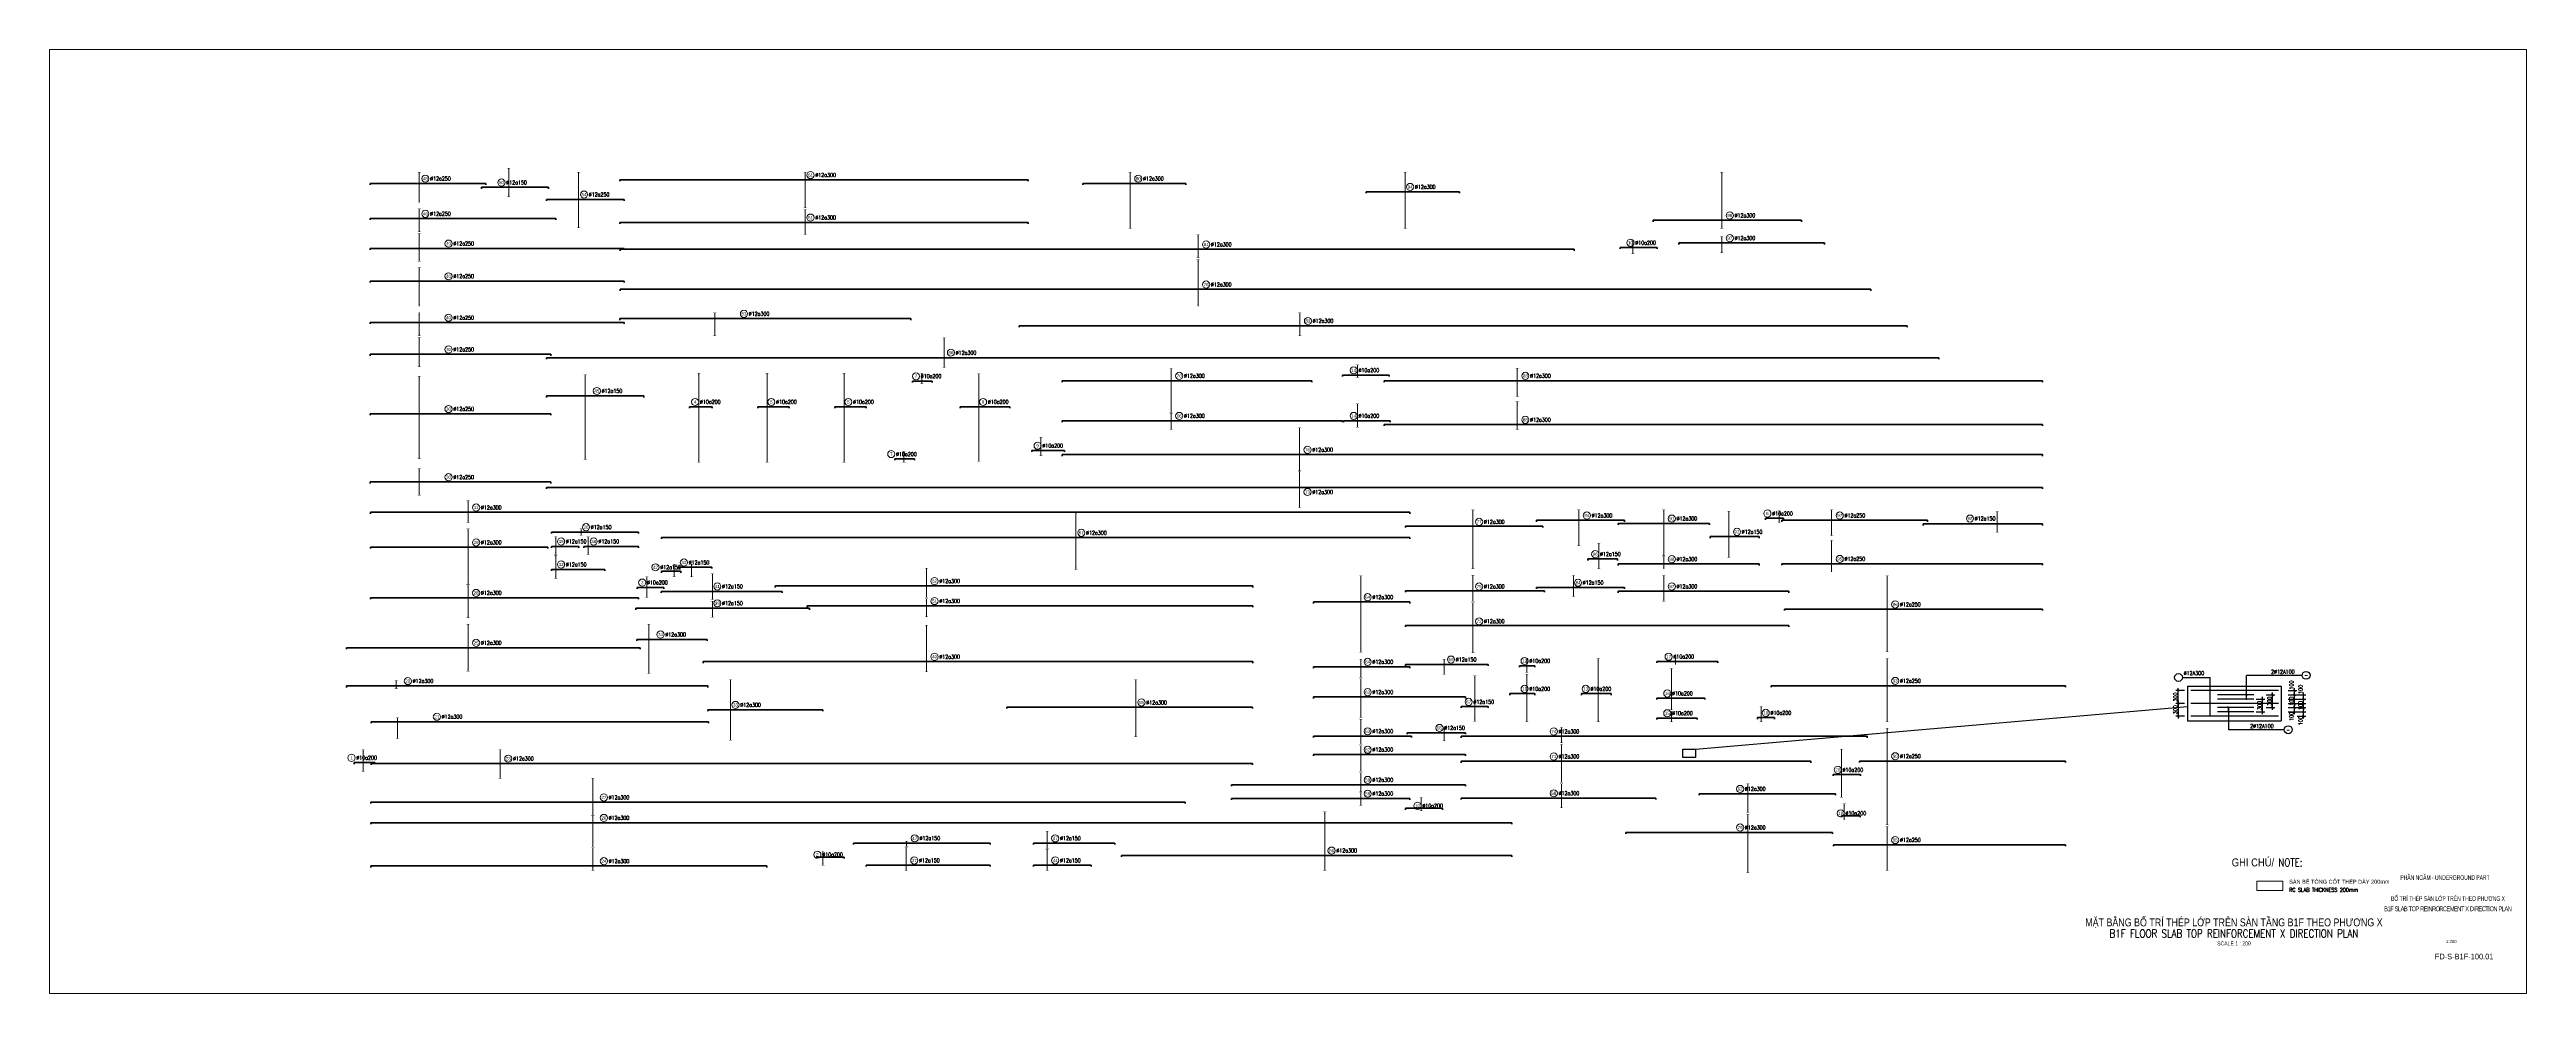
# Paper-space layout 'B1F SLAB TOP REINRORCEMENT X DIRECTION PLAN' of a CAD drawing. Header units: millimetres. Extents: x 0 to 1560, y 0 to 594.
# The model-space entities are those that its viewports show. They can reach past a viewport. Long polylines and large blocks are cut down to what shows.
import ezdxf
from ezdxf.enums import TextEntityAlignment as Align

# ---------------------------------------------------------------- set-up
doc = ezdxf.new("R2010")
doc.units = ezdxf.units.MM
doc.header["$MEASUREMENT"] = 0
doc.layers.get('Defpoints').update_dxf_attribs({"lineweight": 9})
for name, color, linetype in [('Concrete', 2, 'Continuous'), ('Dimension', 253, 'Continuous'), ('Leader', 6, 'Continuous'), ('Pointing Line', 6, 'Continuous'), ('Reinforcement', 4, 'Continuous'), ('Text25', 7, 'Continuous')]:
    doc.layers.add(name, color=color, linetype=linetype)
for name, color, linetype, lineweight in [('NDC_S_251', 251, 'Continuous', 9), ('NDC_S_ANNO', 7, 'Continuous', 20), ('NDC_S_CONTINUOUS', 3, 'Continuous', 20), ('NDC_S_DIM', 1, 'Continuous', 15), ('NDC_S_ENG TEXT', 2, 'Continuous', 20), ('NDC_S_ENG TITLE', 3, 'Continuous', 20), ('NDC_S_REBAR', 4, 'Continuous', 35), ('NDC_S_TEXT SYMBOL', 7, 'Continuous', 20), ('NDC_S_VN TEXT', 7, 'Continuous', 20), ('NDC_S_VN TITLE', 6, 'Continuous', 35)]:
    doc.layers.add(name, color=color, linetype=linetype, lineweight=lineweight)
doc.styles.add('ARIAL', font='arial.ttf', dxfattribs={"width": 0.8})
doc.styles.add('NDC_ANNO', font='', dxfattribs={"width": 0.8})
doc.styles.add('NDC_ARIAL', font='arial.ttf', dxfattribs={"width": 0.85})
doc.styles.add('NDC_EN TXT', font='romans.shx', dxfattribs={"width": 0.8})
doc.styles.add('NDC_VIE TXT', font='arial.ttf', dxfattribs={"width": 0.8})
doc.styles.add('VN-Romans', font='romans.shx', dxfattribs={"width": 0.8, "bigfont": 'vns.shx'})
doc.styles.get('NDC_ANNO').set_extended_font_data('Dotum')
doc.dimstyles.new('DIM25', dxfattribs={"dimtxt": 2.5, "dimasz": 1.5, "dimexe": 1.5, "dimexo": 1, "dimtad": 1, "dimtxsty": 'VN-Romans', "dimblk": 'ARCHTICK', "dimcen": 1.5, "dimdle": 1.5, "dimclrt": 7, "dimadec": 0, "dimazin": 0, "dimtfac": 1, "dimtix": 1, "dimtmove": 2, "dimatfit": 3, "dimfxl": 5, "dimfxlon": 1, "dimarcsym": 0})

# ---------------------------------------------------------------- blocks, each defined once
blk = doc.blocks.new('Drawing name_symbol')
at = {"layer": 'NDC_S_ENG TITLE', "style": 'NDC_EN TXT', "width": 0.8}
blk.add_attdef('SECTDET1', text='', height=5, dxfattribs=at).set_placement((0, 1), align=Align.CENTER)
at = {"layer": 'NDC_S_TEXT SYMBOL', "lineweight": 25, "style": 'NDC_ANNO', "width": 0.8}
blk.add_attdef('SSCALE', text='', height=2.5, dxfattribs=at).set_placement((0, -4), align=Align.CENTER)
at = {"layer": 'NDC_S_VN TITLE', "style": 'NDC_VIE TXT', "width": 0.8}
blk.add_attdef('SECTDET2', text='', height=5, dxfattribs=at).set_placement((0, 8), align=Align.CENTER)
blk = doc.blocks.new('*U185')
h = blk.add_hatch(color=6)
edge = h.paths.add_edge_path()
edge.add_arc((-3, 0), 0.3, 0, 360)
at = {"layer": 'NDC_S_DIM', "color": 8}
for q in [(-3, 7.1), (-3, -28.4)]:
    blk.add_line((-3, 0), q, dxfattribs=at)
for points in [[(-4, 7.1, 0.2, 0.2, 0), (-2, 7.1, 0, 0, 0)], [(-4, -28.4, 0.2, 0.2, 0), (-2, -28.4, 0, 0, 0)]]:
    blk.add_lwpolyline(points, format="xyseb", dxfattribs=at)
at = {"layer": 'NDC_S_DIM', "color": 6}
blk.add_circle((-3, 0), 0.3, dxfattribs=at)
at = {"layer": 'NDC_S_DIM'}
blk.add_circle((2.1, 3), 2.25, dxfattribs=at)
at = {"layer": 'NDC_S_DIM', "color": 8}
for points in [[(-3.4, 5.9), (-3, 7.1), (-2.6, 5.9)], [(-3.4, -27.2), (-3, -28.4), (-2.6, -27.2)]]:
    blk.add_solid(points, dxfattribs=at)
at = {"layer": 'NDC_S_REBAR'}
for p, q in [((0, 0), (-32.8, 0)), ((-32.8, 0), (-32.8, -0.9)), ((0, 0), (32.1, 0)), ((32.1, 0), (32.1, -0.9)), ((-32.8, -0.9), (-32.8, -0.9)), ((32.1, -0.9), (32.1, -0.9))]:
    blk.add_line(p, q, dxfattribs=at)
at = {"layer": 'NDC_S_VN TEXT', "style": 'ARIAL', "width": 0.8}
blk.add_attdef('KHT', text='', height=2, dxfattribs=at).set_placement((2.1, 3), align=Align.MIDDLE_CENTER)
at = {"layer": 'NDC_S_VN TEXT', "color": 3, "style": 'NDC_EN TXT', "width": 0.75}
blk.add_attdef('DKT', (5.1, 1.8), '', height=2.5, dxfattribs=at)
blk = doc.blocks.new('*U184')
h = blk.add_hatch(color=6)
edge = h.paths.add_edge_path()
edge.add_arc((-3, 0), 0.3, 0, 360)
at = {"layer": 'NDC_S_DIM', "color": 8}
for q in [(-3, 30.3), (-3, -5.2)]:
    blk.add_line((-3, 0), q, dxfattribs=at)
for points in [[(-4, 30.3, 0.2, 0.2, 0), (-2, 30.3, 0, 0, 0)], [(-4, -5.2, 0.2, 0.2, 0), (-2, -5.2, 0, 0, 0)]]:
    blk.add_lwpolyline(points, format="xyseb", dxfattribs=at)
at = {"layer": 'NDC_S_DIM', "color": 6}
blk.add_circle((-3, 0), 0.3, dxfattribs=at)
at = {"layer": 'NDC_S_DIM'}
blk.add_circle((2.1, 3), 2.25, dxfattribs=at)
at = {"layer": 'NDC_S_DIM', "color": 8}
for points in [[(-3.4, 29.1), (-3, 30.3), (-2.6, 29.1)], [(-3.4, -4), (-3, -5.2), (-2.6, -4)]]:
    blk.add_solid(points, dxfattribs=at)
at = {"layer": 'NDC_S_REBAR'}
for p, q in [((0, 0), (-46.1, 0)), ((-46.1, 0), (-46.1, -0.9)), ((0, 0), (47.3, 0)), ((47.3, 0), (47.3, -0.9)), ((-46.1, -0.9), (-46.1, -0.9)), ((47.3, -0.9), (47.3, -0.9))]:
    blk.add_line(p, q, dxfattribs=at)
at = {"layer": 'NDC_S_VN TEXT', "style": 'ARIAL', "width": 0.8}
blk.add_attdef('KHT', text='', height=2, dxfattribs=at).set_placement((2.1, 3), align=Align.MIDDLE_CENTER)
at = {"layer": 'NDC_S_VN TEXT', "color": 3, "style": 'NDC_EN TXT', "width": 0.75}
blk.add_attdef('DKT', (5.1, 1.8), '', height=2.5, dxfattribs=at)
blk = doc.blocks.new('*U182')
h = blk.add_hatch(color=6)
edge = h.paths.add_edge_path()
edge.add_arc((-3, 0), 0.3, 0, 360)
at = {"layer": 'NDC_S_DIM', "color": 8}
for q in [(-3, 9), (-3, -5.5)]:
    blk.add_line((-3, 0), q, dxfattribs=at)
for points in [[(-4, 9, 0.2, 0.2, 0), (-2, 9, 0, 0, 0)], [(-4, -5.5, 0.2, 0.2, 0), (-2, -5.5, 0, 0, 0)]]:
    blk.add_lwpolyline(points, format="xyseb", dxfattribs=at)
at = {"layer": 'NDC_S_DIM', "color": 6}
blk.add_circle((-3, 0), 0.3, dxfattribs=at)
at = {"layer": 'NDC_S_DIM'}
blk.add_circle((2.1, 3), 2.25, dxfattribs=at)
at = {"layer": 'NDC_S_DIM', "color": 8}
for points in [[(-3.4, 7.8), (-3, 9), (-2.6, 7.8)], [(-3.4, -4.3), (-3, -5.5), (-2.6, -4.3)]]:
    blk.add_solid(points, dxfattribs=at)
at = {"layer": 'NDC_S_REBAR'}
for p, q in [((0, 0), (-367, 0)), ((-367, 0), (-367, -0.9)), ((0, 0), (233.9, 0)), ((233.9, 0), (233.9, -0.9)), ((-367, -0.9), (-367, -0.9)), ((233.9, -0.9), (233.9, -0.9))]:
    blk.add_line(p, q, dxfattribs=at)
at = {"layer": 'NDC_S_VN TEXT', "style": 'ARIAL', "width": 0.8}
blk.add_attdef('KHT', text='', height=2, dxfattribs=at).set_placement((2.1, 3), align=Align.MIDDLE_CENTER)
at = {"layer": 'NDC_S_VN TEXT', "color": 3, "style": 'NDC_EN TXT', "width": 0.75}
blk.add_attdef('DKT', (5.1, 1.8), '', height=2.5, dxfattribs=at)
blk = doc.blocks.new('*U183')
h = blk.add_hatch(color=6)
edge = h.paths.add_edge_path()
edge.add_arc((-3, 0), 0.3, 0, 360)
at = {"layer": 'NDC_S_DIM', "color": 8}
for q in [(-3, 4.1), (-3, -6.2)]:
    blk.add_line((-3, 0), q, dxfattribs=at)
for points in [[(-4, 4.1, 0.2, 0.2, 0), (-2, 4.1, 0, 0, 0)], [(-4, -6.2, 0.2, 0.2, 0), (-2, -6.2, 0, 0, 0)]]:
    blk.add_lwpolyline(points, format="xyseb", dxfattribs=at)
at = {"layer": 'NDC_S_DIM', "color": 6}
blk.add_circle((-3, 0), 0.3, dxfattribs=at)
at = {"layer": 'NDC_S_DIM'}
blk.add_circle((2.1, 3), 2.25, dxfattribs=at)
at = {"layer": 'NDC_S_DIM', "color": 8}
for points in [[(-3.4, 2.9), (-3, 4.1), (-2.6, 2.9)], [(-3.4, -5), (-3, -6.2), (-2.6, -5)]]:
    blk.add_solid(points, dxfattribs=at)
at = {"layer": 'NDC_S_REBAR'}
for p, q in [((0, 0), (-29.9, 0)), ((-29.9, 0), (-29.9, -0.9)), ((0, 0), (61.8, 0)), ((61.8, 0), (61.8, -0.9)), ((-29.9, -0.9), (-29.9, -0.9)), ((61.8, -0.9), (61.8, -0.9))]:
    blk.add_line(p, q, dxfattribs=at)
at = {"layer": 'NDC_S_VN TEXT', "style": 'ARIAL', "width": 0.8}
blk.add_attdef('KHT', text='', height=2, dxfattribs=at).set_placement((2.1, 3), align=Align.MIDDLE_CENTER)
at = {"layer": 'NDC_S_VN TEXT', "color": 3, "style": 'NDC_EN TXT', "width": 0.75}
blk.add_attdef('DKT', (5.1, 1.8), '', height=2.5, dxfattribs=at)
blk = doc.blocks.new('*U176')
h = blk.add_hatch(color=6)
edge = h.paths.add_edge_path()
edge.add_arc((-3, 0), 0.3, 0, 360)
at = {"layer": 'NDC_S_DIM', "color": 8}
for q in [(-3, 18.8), (-3, -10.7)]:
    blk.add_line((-3, 0), q, dxfattribs=at)
for points in [[(-4, 18.8, 0.2, 0.2, 0), (-2, 18.8, 0, 0, 0)], [(-4, -10.7, 0.2, 0.2, 0), (-2, -10.7, 0, 0, 0)]]:
    blk.add_lwpolyline(points, format="xyseb", dxfattribs=at)
at = {"layer": 'NDC_S_DIM', "color": 6}
blk.add_circle((-3, 0), 0.3, dxfattribs=at)
at = {"layer": 'NDC_S_DIM'}
blk.add_circle((2.1, 3), 2.25, dxfattribs=at)
at = {"layer": 'NDC_S_DIM', "color": 8}
for points in [[(-3.4, 17.6), (-3, 18.8), (-2.6, 17.6)], [(-3.4, -9.5), (-3, -10.7), (-2.6, -9.5)]]:
    blk.add_solid(points, dxfattribs=at)
at = {"layer": 'NDC_S_REBAR'}
for p, q in [((0, 0), (-367, 0)), ((-367, 0), (-367, -0.9)), ((0, 0), (420.7, 0)), ((420.7, 0), (420.7, -0.9)), ((-367, -0.9), (-367, -0.9)), ((420.7, -0.9), (420.7, -0.9))]:
    blk.add_line(p, q, dxfattribs=at)
at = {"layer": 'NDC_S_VN TEXT', "style": 'ARIAL', "width": 0.8}
blk.add_attdef('KHT', text='', height=2, dxfattribs=at).set_placement((2.1, 3), align=Align.MIDDLE_CENTER)
at = {"layer": 'NDC_S_VN TEXT', "color": 3, "style": 'NDC_EN TXT', "width": 0.75}
blk.add_attdef('DKT', (5.1, 1.8), '', height=2.5, dxfattribs=at)
blk = doc.blocks.new('*U177')
h = blk.add_hatch(color=6)
edge = h.paths.add_edge_path()
edge.add_arc((-3, 0), 0.3, 0, 360)
at = {"layer": 'NDC_S_DIM', "color": 8}
for q in [(-3, 8.2), (-3, -6.3)]:
    blk.add_line((-3, 0), q, dxfattribs=at)
for points in [[(-4, 8.2, 0.2, 0.2, 0), (-2, 8.2, 0, 0, 0)], [(-4, -6.3, 0.2, 0.2, 0), (-2, -6.3, 0, 0, 0)]]:
    blk.add_lwpolyline(points, format="xyseb", dxfattribs=at)
at = {"layer": 'NDC_S_DIM', "color": 6}
blk.add_circle((-3, 0), 0.3, dxfattribs=at)
at = {"layer": 'NDC_S_DIM'}
blk.add_circle((2.1, 3), 2.25, dxfattribs=at)
at = {"layer": 'NDC_S_DIM', "color": 8}
for points in [[(-3.4, 7), (-3, 8.2), (-2.6, 7)], [(-3.4, -5.1), (-3, -6.3), (-2.6, -5.1)]]:
    blk.add_solid(points, dxfattribs=at)
at = {"layer": 'NDC_S_REBAR'}
for p, q in [((0, 0), (-179.8, 0)), ((-179.8, 0), (-179.8, -0.9)), ((0, 0), (379.6, 0)), ((379.6, 0), (379.6, -0.9)), ((-179.8, -0.9), (-179.8, -0.9)), ((379.6, -0.9), (379.6, -0.9))]:
    blk.add_line(p, q, dxfattribs=at)
at = {"layer": 'NDC_S_VN TEXT', "style": 'ARIAL', "width": 0.8}
blk.add_attdef('KHT', text='', height=2, dxfattribs=at).set_placement((2.1, 3), align=Align.MIDDLE_CENTER)
at = {"layer": 'NDC_S_VN TEXT', "color": 3, "style": 'NDC_EN TXT', "width": 0.75}
blk.add_attdef('DKT', (5.1, 1.8), '', height=2.5, dxfattribs=at)
blk = doc.blocks.new('*U178')
h = blk.add_hatch(color=6)
edge = h.paths.add_edge_path()
edge.add_arc((-3, 0), 0.3, 0, 360)
at = {"layer": 'NDC_S_DIM', "color": 8}
for q in [(-3, 16.8), (-3, -10.2)]:
    blk.add_line((-3, 0), q, dxfattribs=at)
for points in [[(-4, 16.8, 0.2, 0.2, 0), (-2, 16.8, 0, 0, 0)], [(-4, -10.2, 0.2, 0.2, 0), (-2, -10.2, 0, 0, 0)]]:
    blk.add_lwpolyline(points, format="xyseb", dxfattribs=at)
at = {"layer": 'NDC_S_DIM', "color": 6}
blk.add_circle((-3, 0), 0.3, dxfattribs=at)
at = {"layer": 'NDC_S_DIM'}
blk.add_circle((2.1, 3), 2.25, dxfattribs=at)
at = {"layer": 'NDC_S_DIM', "color": 8}
for points in [[(-3.4, 15.6), (-3, 16.8), (-2.6, 15.6)], [(-3.4, -9), (-3, -10.2), (-2.6, -9)]]:
    blk.add_solid(points, dxfattribs=at)
at = {"layer": 'NDC_S_REBAR'}
for p, q in [((0, 0), (-152.4, 0)), ((-152.4, 0), (-152.4, -0.9)), ((0, 0), (465, 0)), ((465, 0), (465, -0.9)), ((-152.4, -0.9), (-152.4, -0.9)), ((465, -0.9), (465, -0.9))]:
    blk.add_line(p, q, dxfattribs=at)
at = {"layer": 'NDC_S_VN TEXT', "style": 'ARIAL', "width": 0.8}
blk.add_attdef('KHT', text='', height=2, dxfattribs=at).set_placement((2.1, 3), align=Align.MIDDLE_CENTER)
at = {"layer": 'NDC_S_VN TEXT', "color": 3, "style": 'NDC_EN TXT', "width": 0.75}
blk.add_attdef('DKT', (5.1, 1.8), '', height=2.5, dxfattribs=at)
blk = doc.blocks.new('*U179')
h = blk.add_hatch(color=6)
edge = h.paths.add_edge_path()
edge.add_arc((-3, 0), 0.3, 0, 360)
at = {"layer": 'NDC_S_DIM', "color": 8}
for q in [(-3, 9.9), (-3, -12.6)]:
    blk.add_line((-3, 0), q, dxfattribs=at)
for points in [[(-4, 9.9, 0.2, 0.2, 0), (-2, 9.9, 0, 0, 0)], [(-4, -12.6, 0.2, 0.2, 0), (-2, -12.6, 0, 0, 0)]]:
    blk.add_lwpolyline(points, format="xyseb", dxfattribs=at)
at = {"layer": 'NDC_S_DIM', "color": 6}
blk.add_circle((-3, 0), 0.3, dxfattribs=at)
at = {"layer": 'NDC_S_DIM'}
blk.add_circle((2.1, -2.9), 2.25, dxfattribs=at)
at = {"layer": 'NDC_S_DIM', "color": 8}
for points in [[(-3.4, 8.7), (-3, 9.9), (-2.6, 8.7)], [(-3.4, -11.4), (-3, -12.6), (-2.6, -11.4)]]:
    blk.add_solid(points, dxfattribs=at)
at = {"layer": 'NDC_S_REBAR'}
for p, q in [((0, 0), (-477.2, 0)), ((-477.2, 0), (-477.2, -0.9)), ((0, 0), (465, 0)), ((465, 0), (465, -0.9)), ((-477.2, -0.9), (-477.2, -0.9)), ((465, -0.9), (465, -0.9))]:
    blk.add_line(p, q, dxfattribs=at)
at = {"layer": 'NDC_S_VN TEXT', "style": 'ARIAL', "width": 0.8}
blk.add_attdef('KHT', text='', height=2, dxfattribs=at).set_placement((2.1, -2.9), align=Align.MIDDLE_CENTER)
at = {"layer": 'NDC_S_VN TEXT', "color": 3, "style": 'NDC_EN TXT', "width": 0.75}
blk.add_attdef('DKT', (5.1, -4.2), '', height=2.5, dxfattribs=at)
blk = doc.blocks.new('*U180')
h = blk.add_hatch(color=6)
edge = h.paths.add_edge_path()
edge.add_arc((-9, 0), 0.3, 0, 360)
at = {"layer": 'NDC_S_DIM', "color": 8}
for q in [(-9, 16.5), (-9, -20)]:
    blk.add_line((-9, 0), q, dxfattribs=at)
for points in [[(-10, 16.5, 0.2, 0.2, 0), (-8, 16.5, 0, 0, 0)], [(-10, -20, 0.2, 0.2, 0), (-8, -20, 0, 0, 0)]]:
    blk.add_lwpolyline(points, format="xyseb", dxfattribs=at)
at = {"layer": 'NDC_S_DIM', "color": 6}
blk.add_circle((-9, 0), 0.3, dxfattribs=at)
at = {"layer": 'NDC_S_DIM'}
blk.add_circle((-5.6, 3), 2.25, dxfattribs=at)
at = {"layer": 'NDC_S_DIM', "color": 8}
for points in [[(-9.4, 15.3), (-9, 16.5), (-8.6, 15.3)], [(-9.4, -18.8), (-9, -20), (-8.6, -18.8)]]:
    blk.add_solid(points, dxfattribs=at)
at = {"layer": 'NDC_S_REBAR'}
for p, q in [((0, 0), (-270.1, 0)), ((-270.1, 0), (-270.1, -0.9)), ((0, 0), (201.3, 0)), ((201.3, 0), (201.3, -0.9)), ((-270.1, -0.9), (-270.1, -0.9)), ((201.3, -0.9), (201.3, -0.9))]:
    blk.add_line(p, q, dxfattribs=at)
at = {"layer": 'NDC_S_VN TEXT', "style": 'ARIAL', "width": 0.8}
blk.add_attdef('KHT', text='', height=2, dxfattribs=at).set_placement((-5.6, 3), align=Align.MIDDLE_CENTER)
at = {"layer": 'NDC_S_VN TEXT', "color": 3, "style": 'NDC_EN TXT', "width": 0.75}
blk.add_attdef('DKT', (-2.6, 1.7), '', height=2.5, dxfattribs=at)
blk = doc.blocks.new('*U181')
h = blk.add_hatch(color=6)
edge = h.paths.add_edge_path()
edge.add_arc((21.3, 0), 0.3, 0, 360)
at = {"layer": 'NDC_S_DIM', "color": 8}
for q in [(21.3, 10.2), (21.3, -27)]:
    blk.add_line((21.3, 0), q, dxfattribs=at)
for points in [[(20.3, 10.2, 0.2, 0.2, 0), (22.3, 10.2, 0, 0, 0)], [(20.3, -27, 0.2, 0.2, 0), (22.3, -27, 0, 0, 0)]]:
    blk.add_lwpolyline(points, format="xyseb", dxfattribs=at)
at = {"layer": 'NDC_S_DIM', "color": 6}
blk.add_circle((21.3, 0), 0.3, dxfattribs=at)
at = {"layer": 'NDC_S_DIM'}
blk.add_circle((25.2, 2.6), 2.25, dxfattribs=at)
at = {"layer": 'NDC_S_DIM', "color": 8}
for points in [[(20.9, 9), (21.3, 10.2), (21.7, 9)], [(20.9, -25.8), (21.3, -27), (21.7, -25.8)]]:
    blk.add_solid(points, dxfattribs=at)
at = {"layer": 'NDC_S_REBAR'}
for p, q in [((0, 0), (-21.1, 0)), ((-21.1, 0), (-21.1, -0.9)), ((0, 0), (65.3, 0)), ((65.3, 0), (65.3, -0.9)), ((-21.1, -0.9), (-21.1, -0.9)), ((65.3, -0.9), (65.3, -0.9))]:
    blk.add_line(p, q, dxfattribs=at)
at = {"layer": 'NDC_S_VN TEXT', "style": 'ARIAL', "width": 0.8}
blk.add_attdef('KHT', text='', height=2, dxfattribs=at).set_placement((25.2, 2.6), align=Align.MIDDLE_CENTER)
at = {"layer": 'NDC_S_VN TEXT', "color": 3, "style": 'NDC_EN TXT', "width": 0.75}
blk.add_attdef('DKT', (28.2, 1.4), '', height=2.5, dxfattribs=at)
blk = doc.blocks.new('*U175')
h = blk.add_hatch(color=6)
edge = h.paths.add_edge_path()
edge.add_arc((-3, 0), 0.3, 0, 360)
at = {"layer": 'NDC_S_DIM', "color": 8}
for q in [(-3, 4.6), (-3, -3.2)]:
    blk.add_line((-3, 0), q, dxfattribs=at)
for points in [[(-4, 4.6, 0.2, 0.2, 0), (-2, 4.6, 0, 0, 0)], [(-4, -3.2, 0.2, 0.2, 0), (-2, -3.2, 0, 0, 0)]]:
    blk.add_lwpolyline(points, format="xyseb", dxfattribs=at)
at = {"layer": 'NDC_S_DIM', "color": 6}
blk.add_circle((-3, 0), 0.3, dxfattribs=at)
at = {"layer": 'NDC_S_DIM'}
blk.add_circle((2.1, 3), 2.25, dxfattribs=at)
at = {"layer": 'NDC_S_DIM', "color": 8}
for points in [[(-3.4, 3.4), (-3, 4.6), (-2.6, 3.4)], [(-3.4, -2), (-3, -3.2), (-2.6, -2)]]:
    blk.add_solid(points, dxfattribs=at)
at = {"layer": 'NDC_S_REBAR'}
for p, q in [((0, 0), (-31.6, 0)), ((-31.6, 0), (-31.6, -0.9)), ((0, 0), (57.1, 0)), ((57.1, 0), (57.1, -0.9)), ((-31.6, -0.9), (-31.6, -0.9)), ((57.1, -0.9), (57.1, -0.9))]:
    blk.add_line(p, q, dxfattribs=at)
at = {"layer": 'NDC_S_VN TEXT', "style": 'ARIAL', "width": 0.8}
blk.add_attdef('KHT', text='', height=2, dxfattribs=at).set_placement((2.1, 3), align=Align.MIDDLE_CENTER)
at = {"layer": 'NDC_S_VN TEXT', "color": 3, "style": 'NDC_EN TXT', "width": 0.75}
blk.add_attdef('DKT', (5.1, 1.8), '', height=2.5, dxfattribs=at)
blk = doc.blocks.new('*U173')
h = blk.add_hatch(color=6)
edge = h.paths.add_edge_path()
edge.add_arc((-3, 0), 0.3, 0, 360)
at = {"layer": 'NDC_S_DIM', "color": 8}
for q in [(-3, 11.6), (-3, -23.2)]:
    blk.add_line((-3, 0), q, dxfattribs=at)
for points in [[(-4, 11.6, 0.2, 0.2, 0), (-2, 11.6, 0, 0, 0)], [(-4, -23.2, 0.2, 0.2, 0), (-2, -23.2, 0, 0, 0)]]:
    blk.add_lwpolyline(points, format="xyseb", dxfattribs=at)
at = {"layer": 'NDC_S_DIM', "color": 6}
blk.add_circle((-3, 0), 0.3, dxfattribs=at)
at = {"layer": 'NDC_S_DIM'}
blk.add_circle((2.1, 3), 2.25, dxfattribs=at)
at = {"layer": 'NDC_S_DIM', "color": 8}
for points in [[(-3.4, 10.4), (-3, 11.6), (-2.6, 10.4)], [(-3.4, -22), (-3, -23.2), (-2.6, -22)]]:
    blk.add_solid(points, dxfattribs=at)
at = {"layer": 'NDC_S_REBAR'}
for p, q in [((0, 0), (-64.5, 0)), ((-64.5, 0), (-64.5, -0.9)), ((0, 0), (47.2, 0)), ((47.2, 0), (47.2, -0.9)), ((-64.5, -0.9), (-64.5, -0.9)), ((47.2, -0.9), (47.2, -0.9))]:
    blk.add_line(p, q, dxfattribs=at)
at = {"layer": 'NDC_S_VN TEXT', "style": 'ARIAL', "width": 0.8}
blk.add_attdef('KHT', text='', height=2, dxfattribs=at).set_placement((2.1, 3), align=Align.MIDDLE_CENTER)
at = {"layer": 'NDC_S_VN TEXT', "color": 3, "style": 'NDC_EN TXT', "width": 0.75}
blk.add_attdef('DKT', (5.1, 1.8), '', height=2.5, dxfattribs=at)
blk = doc.blocks.new('*U174')
h = blk.add_hatch(color=6)
edge = h.paths.add_edge_path()
edge.add_arc((-3, 0), 0.3, 0, 360)
at = {"layer": 'NDC_S_DIM', "color": 8}
for q in [(-3, 8.1), (-3, -12.7)]:
    blk.add_line((-3, 0), q, dxfattribs=at)
for points in [[(-4, 8.1, 0.2, 0.2, 0), (-2, 8.1, 0, 0, 0)], [(-4, -12.7, 0.2, 0.2, 0), (-2, -12.7, 0, 0, 0)]]:
    blk.add_lwpolyline(points, format="xyseb", dxfattribs=at)
at = {"layer": 'NDC_S_DIM', "color": 6}
blk.add_circle((-3, 0), 0.3, dxfattribs=at)
at = {"layer": 'NDC_S_DIM'}
blk.add_circle((2.1, 3), 2.25, dxfattribs=at)
at = {"layer": 'NDC_S_DIM', "color": 8}
for points in [[(-3.4, 6.9), (-3, 8.1), (-2.6, 6.9)], [(-3.4, -11.5), (-3, -12.7), (-2.6, -11.5)]]:
    blk.add_solid(points, dxfattribs=at)
at = {"layer": 'NDC_S_REBAR'}
for p, q in [((0, 0), (-64.5, 0)), ((-64.5, 0), (-64.5, -0.9)), ((0, 0), (104.4, 0)), ((104.4, 0), (104.4, -0.9)), ((-64.5, -0.9), (-64.5, -0.9)), ((104.4, -0.9), (104.4, -0.9))]:
    blk.add_line(p, q, dxfattribs=at)
at = {"layer": 'NDC_S_VN TEXT', "style": 'ARIAL', "width": 0.8}
blk.add_attdef('KHT', text='', height=2, dxfattribs=at).set_placement((2.1, 3), align=Align.MIDDLE_CENTER)
at = {"layer": 'NDC_S_VN TEXT', "color": 3, "style": 'NDC_EN TXT', "width": 0.75}
blk.add_attdef('DKT', (5.1, 1.8), '', height=2.5, dxfattribs=at)
blk = doc.blocks.new('*U168')
h = blk.add_hatch(color=6)
edge = h.paths.add_edge_path()
edge.add_arc((-3, 0), 0.3, 0, 360)
at = {"layer": 'NDC_S_DIM', "color": 8}
for q in [(-3, 11.2), (-3, -7.1)]:
    blk.add_line((-3, 0), q, dxfattribs=at)
for points in [[(-4, 11.2, 0.2, 0.2, 0), (-2, 11.2, 0, 0, 0)], [(-4, -7.1, 0.2, 0.2, 0), (-2, -7.1, 0, 0, 0)]]:
    blk.add_lwpolyline(points, format="xyseb", dxfattribs=at)
at = {"layer": 'NDC_S_DIM', "color": 6}
blk.add_circle((-3, 0), 0.3, dxfattribs=at)
at = {"layer": 'NDC_S_DIM'}
blk.add_circle((2.1, 3), 2.25, dxfattribs=at)
at = {"layer": 'NDC_S_DIM', "color": 8}
for points in [[(-3.4, 10), (-3, 11.2), (-2.6, 10)], [(-3.4, -5.9), (-3, -7.1), (-2.6, -5.9)]]:
    blk.add_solid(points, dxfattribs=at)
at = {"layer": 'NDC_S_REBAR'}
for p, q in [((0, 0), (-98.2, 0)), ((-98.2, 0), (-98.2, -0.9)), ((0, 0), (202.5, 0)), ((202.5, 0), (202.5, -0.9)), ((-98.2, -0.9), (-98.2, -0.9)), ((202.5, -0.9), (202.5, -0.9))]:
    blk.add_line(p, q, dxfattribs=at)
at = {"layer": 'NDC_S_VN TEXT', "style": 'ARIAL', "width": 0.8}
blk.add_attdef('KHT', text='', height=2, dxfattribs=at).set_placement((2.1, 3), align=Align.MIDDLE_CENTER)
at = {"layer": 'NDC_S_VN TEXT', "color": 3, "style": 'NDC_EN TXT', "width": 0.75}
blk.add_attdef('DKT', (5.1, 1.8), '', height=2.5, dxfattribs=at)
blk = doc.blocks.new('*U171')
h = blk.add_hatch(color=6)
edge = h.paths.add_edge_path()
edge.add_arc((-3, 0), 0.3, 0, 360)
at = {"layer": 'NDC_S_DIM', "color": 8}
for q in [(-3, 8.6), (-3, -9.4)]:
    blk.add_line((-3, 0), q, dxfattribs=at)
for points in [[(-4, 8.6, 0.2, 0.2, 0), (-2, 8.6, 0, 0, 0)], [(-4, -9.4, 0.2, 0.2, 0), (-2, -9.4, 0, 0, 0)]]:
    blk.add_lwpolyline(points, format="xyseb", dxfattribs=at)
at = {"layer": 'NDC_S_DIM', "color": 6}
blk.add_circle((-3, 0), 0.3, dxfattribs=at)
at = {"layer": 'NDC_S_DIM'}
blk.add_circle((2.1, 3), 2.25, dxfattribs=at)
at = {"layer": 'NDC_S_DIM', "color": 8}
for points in [[(-3.4, 7.4), (-3, 8.6), (-2.6, 7.4)], [(-3.4, -8.2), (-3, -9.4), (-2.6, -8.2)]]:
    blk.add_solid(points, dxfattribs=at)
at = {"layer": 'NDC_S_REBAR'}
for p, q in [((0, 0), (-84.3, 0)), ((-84.3, 0), (-84.3, -0.9)), ((0, 0), (470.9, 0)), ((470.9, 0), (470.9, -0.9)), ((-84.3, -0.9), (-84.3, -0.9)), ((470.9, -0.9), (470.9, -0.9))]:
    blk.add_line(p, q, dxfattribs=at)
at = {"layer": 'NDC_S_VN TEXT', "style": 'ARIAL', "width": 0.8}
blk.add_attdef('KHT', text='', height=2, dxfattribs=at).set_placement((2.1, 3), align=Align.MIDDLE_CENTER)
at = {"layer": 'NDC_S_VN TEXT', "color": 3, "style": 'NDC_EN TXT', "width": 0.75}
blk.add_attdef('DKT', (5.1, 1.8), '', height=2.5, dxfattribs=at)
blk = doc.blocks.new('*U169')
h = blk.add_hatch(color=6)
edge = h.paths.add_edge_path()
edge.add_arc((-39.9, 0), 0.3, 0, 360)
at = {"layer": 'NDC_S_DIM', "color": 8}
for q in [(-39.9, 15.1), (-39.9, -8.1)]:
    blk.add_line((-39.9, 0), q, dxfattribs=at)
for points in [[(-40.9, 15.1, 0.2, 0.2, 0), (-38.9, 15.1, 0, 0, 0)], [(-40.9, -8.1, 0.2, 0.2, 0), (-38.9, -8.1, 0, 0, 0)]]:
    blk.add_lwpolyline(points, format="xyseb", dxfattribs=at)
at = {"layer": 'NDC_S_DIM', "color": 6}
blk.add_circle((-39.9, 0), 0.3, dxfattribs=at)
at = {"layer": 'NDC_S_DIM'}
blk.add_circle((-33, 3), 2.25, dxfattribs=at)
at = {"layer": 'NDC_S_DIM', "color": 8}
for points in [[(-40.3, 13.9), (-39.9, 15.1), (-39.5, 13.9)], [(-40.3, -6.9), (-39.9, -8.1), (-39.5, -6.9)]]:
    blk.add_solid(points, dxfattribs=at)
at = {"layer": 'NDC_S_REBAR'}
for p, q in [((0, 0), (-179.8, 0)), ((-179.8, 0), (-179.8, -0.9)), ((0, 0), (333.2, 0)), ((333.2, 0), (333.2, -0.9)), ((-179.8, -0.9), (-179.8, -0.9)), ((333.2, -0.9), (333.2, -0.9))]:
    blk.add_line(p, q, dxfattribs=at)
at = {"layer": 'NDC_S_VN TEXT', "style": 'ARIAL', "width": 0.8}
blk.add_attdef('KHT', text='', height=2, dxfattribs=at).set_placement((-33, 3), align=Align.MIDDLE_CENTER)
at = {"layer": 'NDC_S_VN TEXT', "color": 3, "style": 'NDC_EN TXT', "width": 0.75}
blk.add_attdef('DKT', (-30, 1.8), '', height=2.5, dxfattribs=at)
blk = doc.blocks.new('*U170')
h = blk.add_hatch(color=6)
edge = h.paths.add_edge_path()
edge.add_arc((-39.9, 0), 0.3, 0, 360)
at = {"layer": 'NDC_S_DIM', "color": 8}
for q in [(-39.9, 11.4), (-39.9, -2.8)]:
    blk.add_line((-39.9, 0), q, dxfattribs=at)
for points in [[(-40.9, 11.4, 0.2, 0.2, 0), (-38.9, 11.4, 0, 0, 0)], [(-40.9, -2.8, 0.2, 0.2, 0), (-38.9, -2.8, 0, 0, 0)]]:
    blk.add_lwpolyline(points, format="xyseb", dxfattribs=at)
at = {"layer": 'NDC_S_DIM', "color": 6}
blk.add_circle((-39.9, 0), 0.3, dxfattribs=at)
at = {"layer": 'NDC_S_DIM'}
blk.add_circle((-33, 3), 2.25, dxfattribs=at)
at = {"layer": 'NDC_S_DIM', "color": 8}
for points in [[(-40.3, 10.2), (-39.9, 11.4), (-39.5, 10.2)], [(-40.3, -1.6), (-39.9, -2.8), (-39.5, -1.6)]]:
    blk.add_solid(points, dxfattribs=at)
at = {"layer": 'NDC_S_REBAR'}
for p, q in [((0, 0), (-179.8, 0)), ((-179.8, 0), (-179.8, -0.9)), ((0, 0), (69.6, 0)), ((69.6, 0), (69.6, -0.9)), ((-179.8, -0.9), (-179.8, -0.9)), ((69.6, -0.9), (69.6, -0.9))]:
    blk.add_line(p, q, dxfattribs=at)
at = {"layer": 'NDC_S_VN TEXT', "style": 'ARIAL', "width": 0.8}
blk.add_attdef('KHT', text='', height=2, dxfattribs=at).set_placement((-33, 3), align=Align.MIDDLE_CENTER)
at = {"layer": 'NDC_S_VN TEXT', "color": 3, "style": 'NDC_EN TXT', "width": 0.75}
blk.add_attdef('DKT', (-30, 1.8), '', height=2.5, dxfattribs=at)
blk = doc.blocks.new('*U166')
h = blk.add_hatch(color=6)
edge = h.paths.add_edge_path()
edge.add_arc((-3, 0), 0.3, 0, 360)
at = {"layer": 'NDC_S_DIM', "color": 8}
for q in [(-3, 11.2), (-3, -3.3)]:
    blk.add_line((-3, 0), q, dxfattribs=at)
for points in [[(-4, 11.2, 0.2, 0.2, 0), (-2, 11.2, 0, 0, 0)], [(-4, -3.3, 0.2, 0.2, 0), (-2, -3.3, 0, 0, 0)]]:
    blk.add_lwpolyline(points, format="xyseb", dxfattribs=at)
at = {"layer": 'NDC_S_DIM', "color": 6}
blk.add_circle((-3, 0), 0.3, dxfattribs=at)
at = {"layer": 'NDC_S_DIM'}
blk.add_circle((2.1, 3), 2.25, dxfattribs=at)
at = {"layer": 'NDC_S_DIM', "color": 8}
for points in [[(-3.4, 10), (-3, 11.2), (-2.6, 10)], [(-3.4, -2.1), (-3, -3.3), (-2.6, -2.1)]]:
    blk.add_solid(points, dxfattribs=at)
at = {"layer": 'NDC_S_REBAR'}
for p, q in [((0, 0), (-28.2, 0)), ((-28.2, 0), (-28.2, -0.9)), ((0, 0), (50, 0)), ((50, 0), (50, -0.9)), ((-28.2, -0.9), (-28.2, -0.9)), ((50, -0.9), (50, -0.9))]:
    blk.add_line(p, q, dxfattribs=at)
at = {"layer": 'NDC_S_VN TEXT', "style": 'ARIAL', "width": 0.8}
blk.add_attdef('KHT', text='', height=2, dxfattribs=at).set_placement((2.1, 3), align=Align.MIDDLE_CENTER)
at = {"layer": 'NDC_S_VN TEXT', "color": 3, "style": 'NDC_EN TXT', "width": 0.75}
blk.add_attdef('DKT', (5.1, 1.8), '', height=2.5, dxfattribs=at)
blk = doc.blocks.new('*U167')
h = blk.add_hatch(color=6)
edge = h.paths.add_edge_path()
edge.add_arc((0, 0), 0.3, 0, 360)
at = {"layer": 'NDC_S_DIM', "color": 8}
for q in [(0, 16.5), (0, -31.5)]:
    blk.add_line((0, 0), q, dxfattribs=at)
for points in [[(-1, 16.5, 0.2, 0.2, 0), (1, 16.5, 0, 0, 0)], [(-1, -31.5, 0.2, 0.2, 0), (1, -31.5, 0, 0, 0)]]:
    blk.add_lwpolyline(points, format="xyseb", dxfattribs=at)
at = {"layer": 'NDC_S_DIM', "color": 6}
blk.add_circle((0, 0), 0.3, dxfattribs=at)
at = {"layer": 'NDC_S_DIM'}
blk.add_circle((4.3, 3), 2.25, dxfattribs=at)
at = {"layer": 'NDC_S_DIM', "color": 8}
for points in [[(-0.4, 15.3), (0, 16.5), (0.4, 15.3)], [(-0.4, -30.3), (0, -31.5), (0.4, -30.3)]]:
    blk.add_solid(points, dxfattribs=at)
at = {"layer": 'NDC_S_REBAR'}
for p, q in [((0, 0), (-29.8, 0)), ((-29.8, 0), (-29.8, -0.9)), ((0, 0), (30.9, 0)), ((30.9, 0), (30.9, -0.9)), ((-29.8, -0.9), (-29.8, -0.9)), ((30.9, -0.9), (30.9, -0.9))]:
    blk.add_line(p, q, dxfattribs=at)
at = {"layer": 'NDC_S_VN TEXT', "style": 'ARIAL', "width": 0.8}
blk.add_attdef('KHT', text='', height=2, dxfattribs=at).set_placement((4.3, 3), align=Align.MIDDLE_CENTER)
at = {"layer": 'NDC_S_VN TEXT', "color": 3, "style": 'NDC_EN TXT', "width": 0.75}
blk.add_attdef('DKT', (7.3, 1.8), '', height=2.5, dxfattribs=at)
blk = doc.blocks.new('*U165')
h = blk.add_hatch(color=6)
edge = h.paths.add_edge_path()
edge.add_arc((0, 0), 0.3, 0, 360)
at = {"layer": 'NDC_S_DIM', "color": 8}
for q in [(0, 27.5), (0, -9.5)]:
    blk.add_line((0, 0), q, dxfattribs=at)
for points in [[(-1, 27.5, 0.2, 0.2, 0), (1, 27.5, 0, 0, 0)], [(-1, -9.5, 0.2, 0.2, 0), (1, -9.5, 0, 0, 0)]]:
    blk.add_lwpolyline(points, format="xyseb", dxfattribs=at)
at = {"layer": 'NDC_S_DIM', "color": 6}
blk.add_circle((0, 0), 0.3, dxfattribs=at)
at = {"layer": 'NDC_S_DIM'}
blk.add_circle((4.3, 3), 2.25, dxfattribs=at)
at = {"layer": 'NDC_S_DIM', "color": 8}
for points in [[(-0.4, 26.3), (0, 27.5), (0.4, 26.3)], [(-0.4, -8.3), (0, -9.5), (0.4, -8.3)]]:
    blk.add_solid(points, dxfattribs=at)
at = {"layer": 'NDC_S_REBAR'}
for p, q in [((0, 0), (-127.9, 0)), ((-127.9, 0), (-127.9, -0.9)), ((0, 0), (117.8, 0)), ((117.8, 0), (117.8, -0.9)), ((-127.9, -0.9), (-127.9, -0.9)), ((117.8, -0.9), (117.8, -0.9))]:
    blk.add_line(p, q, dxfattribs=at)
at = {"layer": 'NDC_S_VN TEXT', "style": 'ARIAL', "width": 0.8}
blk.add_attdef('KHT', text='', height=2, dxfattribs=at).set_placement((4.3, 3), align=Align.MIDDLE_CENTER)
at = {"layer": 'NDC_S_VN TEXT', "color": 3, "style": 'NDC_EN TXT', "width": 0.75}
blk.add_attdef('DKT', (7.3, 1.8), '', height=2.5, dxfattribs=at)
blk = doc.blocks.new('*U163')
h = blk.add_hatch(color=6)
edge = h.paths.add_edge_path()
edge.add_arc((-8.5, 0), 0.3, 0, 360)
at = {"layer": 'NDC_S_DIM', "color": 8}
for q in [(-8.5, 17.2), (-8.5, -18.8)]:
    blk.add_line((-8.5, 0), q, dxfattribs=at)
for points in [[(-9.5, 17.2, 0.2, 0.2, 0), (-7.5, 17.2, 0, 0, 0)], [(-9.5, -18.8, 0.2, 0.2, 0), (-7.5, -18.8, 0, 0, 0)]]:
    blk.add_lwpolyline(points, format="xyseb", dxfattribs=at)
at = {"layer": 'NDC_S_DIM', "color": 6}
blk.add_circle((-8.5, 0), 0.3, dxfattribs=at)
at = {"layer": 'NDC_S_DIM'}
blk.add_circle((-4.9, 2.9), 2.25, dxfattribs=at)
at = {"layer": 'NDC_S_DIM', "color": 8}
for points in [[(-8.9, 16), (-8.5, 17.2), (-8.1, 16)], [(-8.9, -17.6), (-8.5, -18.8), (-8.1, -17.6)]]:
    blk.add_solid(points, dxfattribs=at)
at = {"layer": 'NDC_S_REBAR'}
for p, q in [((0, 0), (-89.6, 0)), ((-89.6, 0), (-89.6, -0.9)), ((0, 0), (65.1, 0)), ((65.1, 0), (65.1, -0.9)), ((-89.6, -0.9), (-89.6, -0.9)), ((65.1, -0.9), (65.1, -0.9))]:
    blk.add_line(p, q, dxfattribs=at)
at = {"layer": 'NDC_S_VN TEXT', "style": 'ARIAL', "width": 0.8}
blk.add_attdef('KHT', text='', height=2, dxfattribs=at).set_placement((-4.9, 2.9), align=Align.MIDDLE_CENTER)
at = {"layer": 'NDC_S_VN TEXT', "color": 3, "style": 'NDC_EN TXT', "width": 0.75}
blk.add_attdef('DKT', (-1.9, 1.6), '', height=2.5, dxfattribs=at)
blk = doc.blocks.new('*U164')
h = blk.add_hatch(color=6)
edge = h.paths.add_edge_path()
edge.add_arc((-3, 0), 0.3, 0, 360)
at = {"layer": 'NDC_S_DIM', "color": 8}
for q in [(-3, 22.2), (-3, -17.8)]:
    blk.add_line((-3, 0), q, dxfattribs=at)
for points in [[(-4, 22.2, 0.2, 0.2, 0), (-2, 22.2, 0, 0, 0)], [(-4, -17.8, 0.2, 0.2, 0), (-2, -17.8, 0, 0, 0)]]:
    blk.add_lwpolyline(points, format="xyseb", dxfattribs=at)
at = {"layer": 'NDC_S_DIM'}
blk.add_circle((-10.9, 3), 2.25, dxfattribs=at)
at = {"layer": 'NDC_S_DIM', "color": 6}
blk.add_circle((-3, 0), 0.3, dxfattribs=at)
at = {"layer": 'NDC_S_DIM', "color": 8}
for points in [[(-3.4, 21), (-3, 22.2), (-2.6, 21)], [(-3.4, -16.6), (-3, -17.8), (-2.6, -16.6)]]:
    blk.add_solid(points, dxfattribs=at)
at = {"layer": 'NDC_S_REBAR'}
for p, q in [((0, 0), (-13.6, 0)), ((-13.6, 0), (-13.6, -0.9)), ((0, 0), (5.1, 0)), ((5.1, 0), (5.1, -0.9)), ((-13.6, -0.9), (-13.6, -0.9)), ((5.1, -0.9), (5.1, -0.9))]:
    blk.add_line(p, q, dxfattribs=at)
at = {"layer": 'NDC_S_VN TEXT', "style": 'ARIAL', "width": 0.8}
blk.add_attdef('KHT', text='', height=2, dxfattribs=at).set_placement((-10.9, 3), align=Align.MIDDLE_CENTER)
at = {"layer": 'NDC_S_VN TEXT', "color": 3, "style": 'NDC_EN TXT', "width": 0.75}
blk.add_attdef('DKT', (-7.9, 1.8), '', height=2.5, dxfattribs=at)
blk = doc.blocks.new('*U162')
h = blk.add_hatch(color=6)
edge = h.paths.add_edge_path()
edge.add_arc((0, 0), 0.3, 0, 360)
at = {"layer": 'NDC_S_DIM', "color": 8}
for q in [(0, 12.6), (0, -6.2)]:
    blk.add_line((0, 0), q, dxfattribs=at)
for points in [[(-1, 12.6, 0.2, 0.2, 0), (1, 12.6, 0, 0, 0)], [(-1, -6.2, 0.2, 0.2, 0), (1, -6.2, 0, 0, 0)]]:
    blk.add_lwpolyline(points, format="xyseb", dxfattribs=at)
at = {"layer": 'NDC_S_DIM', "color": 6}
blk.add_circle((0, 0), 0.3, dxfattribs=at)
at = {"layer": 'NDC_S_DIM'}
blk.add_circle((4.3, 3.2), 2.25, dxfattribs=at)
at = {"layer": 'NDC_S_DIM', "color": 8}
for points in [[(-0.4, 11.4), (0, 12.6), (0.4, 11.4)], [(-0.4, -5), (0, -6.2), (0.4, -5)]]:
    blk.add_solid(points, dxfattribs=at)
at = {"layer": 'NDC_S_REBAR'}
for p, q in [((0, 0), (-250.4, 0)), ((-250.4, 0), (-250.4, -0.9)), ((0, 0), (626.5, 0)), ((626.5, 0), (626.5, -0.9)), ((-250.4, -0.9), (-250.4, -0.9)), ((626.5, -0.9), (626.5, -0.9))]:
    blk.add_line(p, q, dxfattribs=at)
at = {"layer": 'NDC_S_VN TEXT', "style": 'ARIAL', "width": 0.8}
blk.add_attdef('KHT', text='', height=2, dxfattribs=at).set_placement((4.3, 3.2), align=Align.MIDDLE_CENTER)
at = {"layer": 'NDC_S_VN TEXT', "color": 3, "style": 'NDC_EN TXT', "width": 0.75}
blk.add_attdef('DKT', (7.3, 1.9), '', height=2.5, dxfattribs=at)
blk = doc.blocks.new('*U159')
h = blk.add_hatch(color=6)
edge = h.paths.add_edge_path()
edge.add_arc((-1.7, 0), 0.3, 0, 360)
at = {"layer": 'NDC_S_DIM', "color": 8}
for q in [(-1.7, 12.3), (-1.7, -23.2)]:
    blk.add_line((-1.7, 0), q, dxfattribs=at)
for points in [[(-2.7, 12.3, 0.2, 0.2, 0), (-0.7, 12.3, 0, 0, 0)], [(-2.7, -23.2, 0.2, 0.2, 0), (-0.7, -23.2, 0, 0, 0)]]:
    blk.add_lwpolyline(points, format="xyseb", dxfattribs=at)
at = {"layer": 'NDC_S_DIM', "color": 6}
blk.add_circle((-1.7, 0), 0.3, dxfattribs=at)
at = {"layer": 'NDC_S_DIM'}
blk.add_circle((1.4, 3), 2.25, dxfattribs=at)
at = {"layer": 'NDC_S_DIM', "color": 8}
for points in [[(-2.1, 11.1), (-1.7, 12.3), (-1.3, 11.1)], [(-2.1, -22), (-1.7, -23.2), (-1.3, -22)]]:
    blk.add_solid(points, dxfattribs=at)
at = {"layer": 'NDC_S_REBAR'}
for p, q in [((0, 0), (-26.3, 0)), ((-26.3, 0), (-26.3, -0.9)), ((0, 0), (32.5, 0)), ((32.5, 0), (32.5, -0.9)), ((-26.3, -0.9), (-26.3, -0.9)), ((32.5, -0.9), (32.5, -0.9))]:
    blk.add_line(p, q, dxfattribs=at)
at = {"layer": 'NDC_S_VN TEXT', "style": 'ARIAL', "width": 0.8}
blk.add_attdef('KHT', text='', height=2, dxfattribs=at).set_placement((1.4, 3), align=Align.MIDDLE_CENTER)
at = {"layer": 'NDC_S_VN TEXT', "color": 3, "style": 'NDC_EN TXT', "width": 0.75}
blk.add_attdef('DKT', (4.4, 1.8), '', height=2.5, dxfattribs=at)
blk = doc.blocks.new('*U90')
h = blk.add_hatch(color=6)
edge = h.paths.add_edge_path()
edge.add_arc((-3, 0), 0.3, 0, 360)
at = {"layer": 'NDC_S_DIM', "color": 8}
for q in [(-3, 7.7), (-3, -20)]:
    blk.add_line((-3, 0), q, dxfattribs=at)
for points in [[(-4, 7.7, 0.2, 0.2, 0), (-2, 7.7, 0, 0, 0)], [(-4, -20, 0.2, 0.2, 0), (-2, -20, 0, 0, 0)]]:
    blk.add_lwpolyline(points, format="xyseb", dxfattribs=at)
at = {"layer": 'NDC_S_DIM', "color": 6}
blk.add_circle((-3, 0), 0.3, dxfattribs=at)
at = {"layer": 'NDC_S_DIM'}
blk.add_circle((2.1, 3), 2.25, dxfattribs=at)
at = {"layer": 'NDC_S_DIM', "color": 8}
for points in [[(-3.4, 6.5), (-3, 7.7), (-2.6, 6.5)], [(-3.4, -18.8), (-3, -20), (-2.6, -18.8)]]:
    blk.add_solid(points, dxfattribs=at)
at = {"layer": 'NDC_S_REBAR'}
for p, q in [((0, 0), (-71.6, 0)), ((-71.6, 0), (-71.6, -0.9)), ((0, 0), (85.6, 0)), ((85.6, 0), (85.6, -0.9)), ((-71.6, -0.9), (-71.6, -0.9)), ((85.6, -0.9), (85.6, -0.9))]:
    blk.add_line(p, q, dxfattribs=at)
at = {"layer": 'NDC_S_VN TEXT', "style": 'ARIAL', "width": 0.8}
blk.add_attdef('KHT', text='', height=2, dxfattribs=at).set_placement((2.1, 3), align=Align.MIDDLE_CENTER)
at = {"layer": 'NDC_S_VN TEXT', "color": 3, "style": 'NDC_EN TXT', "width": 0.75}
blk.add_attdef('DKT', (5.1, 1.8), '', height=2.5, dxfattribs=at)
blk = doc.blocks.new('*U91')
h = blk.add_hatch(color=6)
edge = h.paths.add_edge_path()
edge.add_arc((-3, 0), 0.3, 0, 360)
at = {"layer": 'NDC_S_DIM', "color": 8}
for q in [(-3, 7.8), (-3, -10)]:
    blk.add_line((-3, 0), q, dxfattribs=at)
for points in [[(-4, 7.8, 0.2, 0.2, 0), (-2, 7.8, 0, 0, 0)], [(-4, -10, 0.2, 0.2, 0), (-2, -10, 0, 0, 0)]]:
    blk.add_lwpolyline(points, format="xyseb", dxfattribs=at)
at = {"layer": 'NDC_S_DIM', "color": 6}
blk.add_circle((-3, 0), 0.3, dxfattribs=at)
at = {"layer": 'NDC_S_DIM'}
blk.add_circle((2.1, 3), 2.25, dxfattribs=at)
at = {"layer": 'NDC_S_DIM', "color": 8}
for points in [[(-3.4, 6.6), (-3, 7.8), (-2.6, 6.6)], [(-3.4, -8.8), (-3, -10), (-2.6, -8.8)]]:
    blk.add_solid(points, dxfattribs=at)
at = {"layer": 'NDC_S_REBAR'}
for p, q in [((0, 0), (-86.9, 0)), ((-86.9, 0), (-86.9, -0.9)), ((0, 0), (327.8, 0)), ((327.8, 0), (327.8, -0.9)), ((-86.9, -0.9), (-86.9, -0.9)), ((327.8, -0.9), (327.8, -0.9))]:
    blk.add_line(p, q, dxfattribs=at)
at = {"layer": 'NDC_S_VN TEXT', "style": 'ARIAL', "width": 0.8}
blk.add_attdef('KHT', text='', height=2, dxfattribs=at).set_placement((2.1, 3), align=Align.MIDDLE_CENTER)
at = {"layer": 'NDC_S_VN TEXT', "color": 3, "style": 'NDC_EN TXT', "width": 0.75}
blk.add_attdef('DKT', (5.1, 1.8), '', height=2.5, dxfattribs=at)
blk = doc.blocks.new('*U127')
h = blk.add_hatch(color=6)
edge = h.paths.add_edge_path()
edge.add_arc((-3, 0), 0.3, 0, 360)
at = {"layer": 'NDC_S_DIM', "color": 8}
for q in [(-3, 12.2), (-3, -17.8)]:
    blk.add_line((-3, 0), q, dxfattribs=at)
for points in [[(-4, 12.2, 0.2, 0.2, 0), (-2, 12.2, 0, 0, 0)], [(-4, -17.8, 0.2, 0.2, 0), (-2, -17.8, 0, 0, 0)]]:
    blk.add_lwpolyline(points, format="xyseb", dxfattribs=at)
at = {"layer": 'NDC_S_DIM'}
blk.add_circle((-4.4, 3), 2.25, dxfattribs=at)
at = {"layer": 'NDC_S_DIM', "color": 6}
blk.add_circle((-3, 0), 0.3, dxfattribs=at)
at = {"layer": 'NDC_S_DIM', "color": 8}
for points in [[(-3.4, 11), (-3, 12.2), (-2.6, 11)], [(-3.4, -16.6), (-3, -17.8), (-2.6, -16.6)]]:
    blk.add_solid(points, dxfattribs=at)
at = {"layer": 'NDC_S_REBAR'}
for p, q in [((0, 0), (-13.6, 0)), ((-13.6, 0), (-13.6, -0.9)), ((0, 0), (2, 0)), ((2, 0), (2, -0.9)), ((-13.6, -0.9), (-13.6, -0.9)), ((2, -0.9), (2, -0.9))]:
    blk.add_line(p, q, dxfattribs=at)
at = {"layer": 'NDC_S_VN TEXT', "style": 'ARIAL', "width": 0.8}
blk.add_attdef('KHT', text='', height=2, dxfattribs=at).set_placement((-4.4, 3), align=Align.MIDDLE_CENTER)
at = {"layer": 'NDC_S_VN TEXT', "color": 3, "style": 'NDC_EN TXT', "width": 0.75}
blk.add_attdef('DKT', (-1.4, 1.8), '', height=2.5, dxfattribs=at)
blk = doc.blocks.new('*U128')
h = blk.add_hatch(color=6)
edge = h.paths.add_edge_path()
edge.add_arc((1.3, 0), 0.3, 0, 360)
at = {"layer": 'NDC_S_DIM', "color": 8}
for q in [(1.3, 2), (1.3, -2)]:
    blk.add_line((1.3, 0), q, dxfattribs=at)
for points in [[(0.3, 2, 0.2, 0.2, 0), (2.3, 2, 0, 0, 0)], [(0.3, -2, 0.2, 0.2, 0), (2.3, -2, 0, 0, 0)]]:
    blk.add_lwpolyline(points, format="xyseb", dxfattribs=at)
at = {"layer": 'NDC_S_DIM'}
blk.add_circle((-3, 3), 2.25, dxfattribs=at)
at = {"layer": 'NDC_S_DIM', "color": 6}
blk.add_circle((1.3, 0), 0.3, dxfattribs=at)
at = {"layer": 'NDC_S_DIM', "color": 8}
for points in [[(0.9, 0.8), (1.3, 2), (1.7, 0.8)], [(0.9, -0.8), (1.3, -2), (1.7, -0.8)]]:
    blk.add_solid(points, dxfattribs=at)
at = {"layer": 'NDC_S_REBAR'}
for p, q in [((0, 0), (-10.4, 0)), ((-10.4, 0), (-10.4, -0.9)), ((0, 0), (28, 0)), ((28, 0), (28, -0.9)), ((-10.4, -0.9), (-10.4, -0.9)), ((28, -0.9), (28, -0.9))]:
    blk.add_line(p, q, dxfattribs=at)
at = {"layer": 'NDC_S_VN TEXT', "style": 'ARIAL', "width": 0.8}
blk.add_attdef('KHT', text='', height=2, dxfattribs=at).set_placement((-3, 3), align=Align.MIDDLE_CENTER)
at = {"layer": 'NDC_S_VN TEXT', "color": 3, "style": 'NDC_EN TXT', "width": 0.75}
blk.add_attdef('DKT', (0, 1.8), '', height=2.5, dxfattribs=at)
blk = doc.blocks.new('*U120')
h = blk.add_hatch(color=6)
edge = h.paths.add_edge_path()
edge.add_arc((-5, 0), 0.3, 0, 360)
at = {"layer": 'NDC_S_DIM', "color": 8}
for q in [(-5, 5.6), (-5, -4.2)]:
    blk.add_line((-5, 0), q, dxfattribs=at)
for points in [[(-6, 5.6, 0.2, 0.2, 0), (-4, 5.6, 0, 0, 0)], [(-6, -4.2, 0.2, 0.2, 0), (-4, -4.2, 0, 0, 0)]]:
    blk.add_lwpolyline(points, format="xyseb", dxfattribs=at)
at = {"layer": 'NDC_S_DIM'}
blk.add_circle((-9.9, 3), 2.25, dxfattribs=at)
at = {"layer": 'NDC_S_DIM', "color": 6}
blk.add_circle((-5, 0), 0.3, dxfattribs=at)
at = {"layer": 'NDC_S_DIM', "color": 8}
for points in [[(-5.4, 4.4), (-5, 5.6), (-4.6, 4.4)], [(-5.4, -3), (-5, -4.2), (-4.6, -3)]]:
    blk.add_solid(points, dxfattribs=at)
at = {"layer": 'NDC_S_REBAR'}
for p, q in [((0, 0), (-68.3, 0)), ((-68.3, 0), (-68.3, -0.9)), ((0, 0), (187.4, 0)), ((187.4, 0), (187.4, -0.9)), ((-68.3, -0.9), (-68.3, -0.9)), ((187.4, -0.9), (187.4, -0.9))]:
    blk.add_line(p, q, dxfattribs=at)
at = {"layer": 'NDC_S_VN TEXT', "style": 'ARIAL', "width": 0.8}
blk.add_attdef('KHT', text='', height=2, dxfattribs=at).set_placement((-9.9, 3), align=Align.MIDDLE_CENTER)
at = {"layer": 'NDC_S_VN TEXT', "color": 3, "style": 'NDC_EN TXT', "width": 0.75}
blk.add_attdef('DKT', (-6.9, 1.8), '', height=2.5, dxfattribs=at)
blk = doc.blocks.new('*U102')
h = blk.add_hatch(color=6)
edge = h.paths.add_edge_path()
edge.add_arc((0, 0), 0.3, 0, 360)
at = {"layer": 'NDC_S_DIM', "color": 8}
for q in [(0, 5), (0, -1.7)]:
    blk.add_line((0, 0), q, dxfattribs=at)
for points in [[(-1, 5, 0.2, 0.2, 0), (1, 5, 0, 0, 0)], [(-1, -1.7, 0.2, 0.2, 0), (1, -1.7, 0, 0, 0)]]:
    blk.add_lwpolyline(points, format="xyseb", dxfattribs=at)
at = {"layer": 'NDC_S_DIM'}
blk.add_circle((-3.7, 3), 2.25, dxfattribs=at)
at = {"layer": 'NDC_S_DIM', "color": 6}
blk.add_circle((0, 0), 0.3, dxfattribs=at)
at = {"layer": 'NDC_S_DIM', "color": 8}
for points in [[(-0.4, 3.8), (0, 5), (0.4, 3.8)], [(-0.4, -0.5), (0, -1.7), (0.4, -0.5)]]:
    blk.add_solid(points, dxfattribs=at)
at = {"layer": 'NDC_S_REBAR'}
for p, q in [((0, 0), (-5.8, 0)), ((-5.8, 0), (-5.8, -0.9)), ((0, 0), (6.6, 0)), ((6.6, 0), (6.6, -0.9)), ((-5.8, -0.9), (-5.8, -0.9)), ((6.6, -0.9), (6.6, -0.9))]:
    blk.add_line(p, q, dxfattribs=at)
at = {"layer": 'NDC_S_VN TEXT', "style": 'ARIAL', "width": 0.8}
blk.add_attdef('KHT', text='', height=2, dxfattribs=at).set_placement((-3.7, 3), align=Align.MIDDLE_CENTER)
at = {"layer": 'NDC_S_VN TEXT', "color": 3, "style": 'NDC_EN TXT', "width": 0.75}
blk.add_attdef('DKT', (-0.7, 1.8), '', height=2.5, dxfattribs=at)
blk = doc.blocks.new('*U39')
h = blk.add_hatch(color=6)
edge = h.paths.add_edge_path()
edge.add_arc((0, 0), 0.3, 0, 360)
at = {"layer": 'NDC_S_DIM', "color": 8}
for q in [(0, 4.5), (0, -3.5)]:
    blk.add_line((0, 0), q, dxfattribs=at)
for points in [[(-1, 4.5, 0.2, 0.2, 0), (1, 4.5, 0, 0, 0)], [(-1, -3.5, 0.2, 0.2, 0), (1, -3.5, 0, 0, 0)]]:
    blk.add_lwpolyline(points, format="xyseb", dxfattribs=at)
at = {"layer": 'NDC_S_DIM'}
blk.add_circle((-11.8, 2.5), 2.25, dxfattribs=at)
at = {"layer": 'NDC_S_DIM', "color": 6}
blk.add_circle((0, 0), 0.3, dxfattribs=at)
at = {"layer": 'NDC_S_DIM', "color": 8}
for points in [[(-0.4, 3.3), (0, 4.5), (0.4, 3.3)], [(-0.4, -2.3), (0, -3.5), (0.4, -2.3)]]:
    blk.add_solid(points, dxfattribs=at)
at = {"layer": 'NDC_S_REBAR'}
for p, q in [((0, 0), (-8.1, 0)), ((-8.1, 0), (-8.1, -0.9)), ((0, 0), (4.1, 0)), ((4.1, 0), (4.1, -0.9)), ((-8.1, -0.9), (-8.1, -0.9)), ((4.1, -0.9), (4.1, -0.9))]:
    blk.add_line(p, q, dxfattribs=at)
at = {"layer": 'NDC_S_VN TEXT', "style": 'ARIAL', "width": 0.8}
blk.add_attdef('KHT', text='', height=2, dxfattribs=at).set_placement((-11.8, 2.5), align=Align.MIDDLE_CENTER)
at = {"layer": 'NDC_S_VN TEXT', "color": 3, "style": 'NDC_EN TXT', "width": 0.75}
blk.add_attdef('DKT', (-8.8, 1.3), '', height=2.5, dxfattribs=at)
blk = doc.blocks.new('*U64')
h = blk.add_hatch(color=6)
edge = h.paths.add_edge_path()
edge.add_arc((-3.2, 0), 0.3, 0, 360)
at = {"layer": 'NDC_S_DIM', "color": 8}
for q in [(-3.2, 8.1), (-3.2, -5.6)]:
    blk.add_line((-3.2, 0), q, dxfattribs=at)
for points in [[(-4.2, 8.1, 0.2, 0.2, 0), (-2.2, 8.1, 0, 0, 0)], [(-4.2, -5.6, 0.2, 0.2, 0), (-2.2, -5.6, 0, 0, 0)]]:
    blk.add_lwpolyline(points, format="xyseb", dxfattribs=at)
at = {"layer": 'NDC_S_DIM'}
blk.add_circle((-10.6, 3), 2.25, dxfattribs=at)
at = {"layer": 'NDC_S_DIM', "color": 6}
blk.add_circle((-3.2, 0), 0.3, dxfattribs=at)
at = {"layer": 'NDC_S_DIM', "color": 8}
for points in [[(-3.6, 6.9), (-3.2, 8.1), (-2.8, 6.9)], [(-3.6, -4.4), (-3.2, -5.6), (-2.8, -4.4)]]:
    blk.add_solid(points, dxfattribs=at)
at = {"layer": 'NDC_S_REBAR'}
for p, q in [((0, 0), (-9, 0)), ((-9, 0), (-9, -0.9)), ((0, 0), (4, 0)), ((4, 0), (4, -0.9)), ((-9, -0.9), (-9, -0.9)), ((4, -0.9), (4, -0.9))]:
    blk.add_line(p, q, dxfattribs=at)
at = {"layer": 'NDC_S_VN TEXT', "style": 'ARIAL', "width": 0.8}
blk.add_attdef('KHT', text='', height=2, dxfattribs=at).set_placement((-10.6, 3), align=Align.MIDDLE_CENTER)
at = {"layer": 'NDC_S_VN TEXT', "color": 3, "style": 'NDC_EN TXT', "width": 0.75}
blk.add_attdef('DKT', (-7.6, 1.8), '', height=2.5, dxfattribs=at)
blk = doc.blocks.new('*U46')
h = blk.add_hatch(color=6)
edge = h.paths.add_edge_path()
edge.add_arc((-7.4, 0), 0.3, 0, 360)
at = {"layer": 'NDC_S_DIM', "color": 8}
for q in [(-7.4, 3.7), (-7.4, -5.1)]:
    blk.add_line((-7.4, 0), q, dxfattribs=at)
for points in [[(-8.4, 3.7, 0.2, 0.2, 0), (-6.4, 3.7, 0, 0, 0)], [(-8.4, -5.1, 0.2, 0.2, 0), (-6.4, -5.1, 0, 0, 0)]]:
    blk.add_lwpolyline(points, format="xyseb", dxfattribs=at)
at = {"layer": 'NDC_S_DIM'}
blk.add_circle((-10.9, 1.6), 2.25, dxfattribs=at)
at = {"layer": 'NDC_S_DIM', "color": 6}
blk.add_circle((-7.4, 0), 0.3, dxfattribs=at)
at = {"layer": 'NDC_S_DIM', "color": 8}
for points in [[(-7.8, 2.5), (-7.4, 3.7), (-7, 2.5)], [(-7.8, -3.9), (-7.4, -5.1), (-7, -3.9)]]:
    blk.add_solid(points, dxfattribs=at)
at = {"layer": 'NDC_S_REBAR'}
for p, q in [((0, 0), (-11.7, 0)), ((-11.7, 0), (-11.7, -0.9)), ((0, 0), (6, 0)), ((6, 0), (6, -0.9)), ((-11.7, -0.9), (-11.7, -0.9)), ((6, -0.9), (6, -0.9))]:
    blk.add_line(p, q, dxfattribs=at)
at = {"layer": 'NDC_S_VN TEXT', "style": 'ARIAL', "width": 0.8}
blk.add_attdef('KHT', text='', height=2, dxfattribs=at).set_placement((-10.9, 1.6), align=Align.MIDDLE_CENTER)
at = {"layer": 'NDC_S_VN TEXT', "color": 3, "style": 'NDC_EN TXT', "width": 0.75}
blk.add_attdef('DKT', (-7.9, 0.4), '', height=2.5, dxfattribs=at)
blk = doc.blocks.new('*U40')
h = blk.add_hatch(color=6)
edge = h.paths.add_edge_path()
edge.add_arc((0, 0), 0.3, 0, 360)
at = {"layer": 'NDC_S_DIM', "color": 8}
for q in [(0, 21.2), (0, -34.8)]:
    blk.add_line((0, 0), q, dxfattribs=at)
for points in [[(-1, 21.2, 0.2, 0.2, 0), (1, 21.2, 0, 0, 0)], [(-1, -34.8, 0.2, 0.2, 0), (1, -34.8, 0, 0, 0)]]:
    blk.add_lwpolyline(points, format="xyseb", dxfattribs=at)
at = {"layer": 'NDC_S_DIM', "color": 6}
blk.add_circle((0, 0), 0.3, dxfattribs=at)
at = {"layer": 'NDC_S_DIM'}
blk.add_circle((2.7, 3), 2.25, dxfattribs=at)
at = {"layer": 'NDC_S_DIM', "color": 8}
for points in [[(-0.4, 20), (0, 21.2), (0.4, 20)], [(-0.4, -33.6), (0, -34.8), (0.4, -33.6)]]:
    blk.add_solid(points, dxfattribs=at)
at = {"layer": 'NDC_S_REBAR'}
for p, q in [((0, 0), (-5.8, 0)), ((-5.8, 0), (-5.8, -0.9)), ((0, 0), (13.9, 0)), ((13.9, 0), (13.9, -0.9)), ((-5.8, -0.9), (-5.8, -0.9)), ((13.9, -0.9), (13.9, -0.9))]:
    blk.add_line(p, q, dxfattribs=at)
at = {"layer": 'NDC_S_VN TEXT', "style": 'ARIAL', "width": 0.8}
blk.add_attdef('KHT', text='', height=2, dxfattribs=at).set_placement((2.7, 3), align=Align.MIDDLE_CENTER)
at = {"layer": 'NDC_S_VN TEXT', "color": 3, "style": 'NDC_EN TXT', "width": 0.75}
blk.add_attdef('DKT', (5.7, 1.8), '', height=2.5, dxfattribs=at)
blk = doc.blocks.new('*U41')
h = blk.add_hatch(color=6)
edge = h.paths.add_edge_path()
edge.add_arc((0.3, 0), 0.3, 0, 360)
at = {"layer": 'NDC_S_DIM', "color": 8}
for q in [(0.3, 6.5), (0.3, -1.6)]:
    blk.add_line((0.3, 0), q, dxfattribs=at)
for points in [[(-0.7, 6.5, 0.2, 0.2, 0), (1.3, 6.5, 0, 0, 0)], [(-0.7, -1.6, 0.2, 0.2, 0), (1.3, -1.6, 0, 0, 0)]]:
    blk.add_lwpolyline(points, format="xyseb", dxfattribs=at)
at = {"layer": 'NDC_S_DIM'}
blk.add_circle((-2, 3), 2.25, dxfattribs=at)
at = {"layer": 'NDC_S_DIM', "color": 6}
blk.add_circle((0.3, 0), 0.3, dxfattribs=at)
at = {"layer": 'NDC_S_DIM', "color": 8}
for points in [[(-0.1, 5.3), (0.3, 6.5), (0.7, 5.3)], [(-0.1, -0.4), (0.3, -1.6), (0.7, -0.4)]]:
    blk.add_solid(points, dxfattribs=at)
at = {"layer": 'NDC_S_REBAR'}
for p, q in [((0, 0), (-9, 0)), ((-9, 0), (-9, -0.9)), ((0, 0), (20.4, 0)), ((20.4, 0), (20.4, -0.9)), ((-9, -0.9), (-9, -0.9)), ((20.4, -0.9), (20.4, -0.9))]:
    blk.add_line(p, q, dxfattribs=at)
at = {"layer": 'NDC_S_VN TEXT', "style": 'ARIAL', "width": 0.8}
blk.add_attdef('KHT', text='', height=2, dxfattribs=at).set_placement((-2, 3), align=Align.MIDDLE_CENTER)
at = {"layer": 'NDC_S_VN TEXT', "color": 3, "style": 'NDC_EN TXT', "width": 0.75}
blk.add_attdef('DKT', (1, 1.8), '', height=2.5, dxfattribs=at)
blk = doc.blocks.new('*U103')
h = blk.add_hatch(color=6)
edge = h.paths.add_edge_path()
edge.add_arc((-3, 0), 0.3, 0, 360)
at = {"layer": 'NDC_S_DIM', "color": 8}
for q in [(-3, 14.6), (-3, -3.1)]:
    blk.add_line((-3, 0), q, dxfattribs=at)
for points in [[(-4, 14.6, 0.2, 0.2, 0), (-2, 14.6, 0, 0, 0)], [(-4, -3.1, 0.2, 0.2, 0), (-2, -3.1, 0, 0, 0)]]:
    blk.add_lwpolyline(points, format="xyseb", dxfattribs=at)
at = {"layer": 'NDC_S_DIM', "color": 6}
blk.add_circle((-3, 0), 0.3, dxfattribs=at)
at = {"layer": 'NDC_S_DIM'}
blk.add_circle((2.1, 3), 2.25, dxfattribs=at)
at = {"layer": 'NDC_S_DIM', "color": 8}
for points in [[(-3.4, 13.4), (-3, 14.6), (-2.6, 13.4)], [(-3.4, -1.9), (-3, -3.1), (-2.6, -1.9)]]:
    blk.add_solid(points, dxfattribs=at)
at = {"layer": 'NDC_S_REBAR'}
for p, q in [((0, 0), (-86.9, 0)), ((-86.9, 0), (-86.9, -0.9)), ((0, 0), (327.8, 0)), ((327.8, 0), (327.8, -0.9)), ((-86.9, -0.9), (-86.9, -0.9)), ((327.8, -0.9), (327.8, -0.9))]:
    blk.add_line(p, q, dxfattribs=at)
at = {"layer": 'NDC_S_VN TEXT', "style": 'ARIAL', "width": 0.8}
blk.add_attdef('KHT', text='', height=2, dxfattribs=at).set_placement((2.1, 3), align=Align.MIDDLE_CENTER)
at = {"layer": 'NDC_S_VN TEXT', "color": 3, "style": 'NDC_EN TXT', "width": 0.75}
blk.add_attdef('DKT', (5.1, 1.8), '', height=2.5, dxfattribs=at)
blk = doc.blocks.new('*U104')
h = blk.add_hatch(color=6)
edge = h.paths.add_edge_path()
edge.add_arc((0.3, 0), 0.3, 0, 360)
at = {"layer": 'NDC_S_DIM', "color": 8}
for q in [(0.3, 6.7), (0.3, -6.4)]:
    blk.add_line((0.3, 0), q, dxfattribs=at)
for points in [[(-0.7, 6.7, 0.2, 0.2, 0), (1.3, 6.7, 0, 0, 0)], [(-0.7, -6.4, 0.2, 0.2, 0), (1.3, -6.4, 0, 0, 0)]]:
    blk.add_lwpolyline(points, format="xyseb", dxfattribs=at)
at = {"layer": 'NDC_S_DIM'}
blk.add_circle((-2.6, 3), 2.25, dxfattribs=at)
at = {"layer": 'NDC_S_DIM', "color": 6}
blk.add_circle((0.3, 0), 0.3, dxfattribs=at)
at = {"layer": 'NDC_S_DIM', "color": 8}
for points in [[(-0.1, 5.5), (0.3, 6.7), (0.7, 5.5)], [(-0.1, -5.2), (0.3, -6.4), (0.7, -5.2)]]:
    blk.add_solid(points, dxfattribs=at)
at = {"layer": 'NDC_S_REBAR'}
for p, q in [((0, 0), (-5.8, 0)), ((-5.8, 0), (-5.8, -0.9)), ((0, 0), (11.1, 0)), ((11.1, 0), (11.1, -0.9)), ((-5.8, -0.9), (-5.8, -0.9)), ((11.1, -0.9), (11.1, -0.9))]:
    blk.add_line(p, q, dxfattribs=at)
at = {"layer": 'NDC_S_VN TEXT', "style": 'ARIAL', "width": 0.8}
blk.add_attdef('KHT', text='', height=2, dxfattribs=at).set_placement((-2.6, 3), align=Align.MIDDLE_CENTER)
at = {"layer": 'NDC_S_VN TEXT', "color": 3, "style": 'NDC_EN TXT', "width": 0.75}
blk.add_attdef('DKT', (0.4, 1.8), '', height=2.5, dxfattribs=at)
blk = doc.blocks.new('*U106')
h = blk.add_hatch(color=6)
edge = h.paths.add_edge_path()
edge.add_arc((1.3, 0), 0.3, 0, 360)
at = {"layer": 'NDC_S_DIM', "color": 8}
for q in [(1.3, 4.6), (1.3, -2.7)]:
    blk.add_line((1.3, 0), q, dxfattribs=at)
for points in [[(0.3, 4.6, 0.2, 0.2, 0), (2.3, 4.6, 0, 0, 0)], [(0.3, -2.7, 0.2, 0.2, 0), (2.3, -2.7, 0, 0, 0)]]:
    blk.add_lwpolyline(points, format="xyseb", dxfattribs=at)
at = {"layer": 'NDC_S_DIM'}
blk.add_circle((-6.1, 3), 2.25, dxfattribs=at)
at = {"layer": 'NDC_S_DIM', "color": 6}
blk.add_circle((1.3, 0), 0.3, dxfattribs=at)
at = {"layer": 'NDC_S_DIM', "color": 8}
for points in [[(0.9, 3.4), (1.3, 4.6), (1.7, 3.4)], [(0.9, -1.5), (1.3, -2.7), (1.7, -1.5)]]:
    blk.add_solid(points, dxfattribs=at)
at = {"layer": 'NDC_S_REBAR'}
for p, q in [((0, 0), (-7.2, 0)), ((-7.2, 0), (-7.2, -0.9)), ((0, 0), (4, 0)), ((4, 0), (4, -0.9)), ((-7.2, -0.9), (-7.2, -0.9)), ((4, -0.9), (4, -0.9))]:
    blk.add_line(p, q, dxfattribs=at)
at = {"layer": 'NDC_S_VN TEXT', "style": 'ARIAL', "width": 0.8}
blk.add_attdef('KHT', text='', height=2, dxfattribs=at).set_placement((-6.1, 3), align=Align.MIDDLE_CENTER)
at = {"layer": 'NDC_S_VN TEXT', "color": 3, "style": 'NDC_EN TXT', "width": 0.75}
blk.add_attdef('DKT', (-3.1, 1.7), '', height=2.5, dxfattribs=at)
blk = doc.blocks.new('*U107')
h = blk.add_hatch(color=6)
edge = h.paths.add_edge_path()
edge.add_arc((-3.1, 0), 0.3, 0, 360)
at = {"layer": 'NDC_S_DIM', "color": 8}
for q in [(-3.1, 18.6), (-3.1, -7.4)]:
    blk.add_line((-3.1, 0), q, dxfattribs=at)
for points in [[(-4.1, 18.6, 0.2, 0.2, 0), (-2.1, 18.6, 0, 0, 0)], [(-4.1, -7.4, 0.2, 0.2, 0), (-2.1, -7.4, 0, 0, 0)]]:
    blk.add_lwpolyline(points, format="xyseb", dxfattribs=at)
at = {"layer": 'NDC_S_DIM'}
blk.add_circle((-5.7, 3), 2.25, dxfattribs=at)
at = {"layer": 'NDC_S_DIM', "color": 6}
blk.add_circle((-3.1, 0), 0.3, dxfattribs=at)
at = {"layer": 'NDC_S_DIM', "color": 8}
for points in [[(-3.5, 17.4), (-3.1, 18.6), (-2.7, 17.4)], [(-3.5, -6.2), (-3.1, -7.4), (-2.7, -6.2)]]:
    blk.add_solid(points, dxfattribs=at)
at = {"layer": 'NDC_S_REBAR'}
for p, q in [((0, 0), (-12.3, 0)), ((-12.3, 0), (-12.3, -0.9)), ((0, 0), (17.9, 0)), ((17.9, 0), (17.9, -0.9)), ((-12.3, -0.9), (-12.3, -0.9)), ((17.9, -0.9), (17.9, -0.9))]:
    blk.add_line(p, q, dxfattribs=at)
at = {"layer": 'NDC_S_VN TEXT', "style": 'ARIAL', "width": 0.8}
blk.add_attdef('KHT', text='', height=2, dxfattribs=at).set_placement((-5.7, 3), align=Align.MIDDLE_CENTER)
at = {"layer": 'NDC_S_VN TEXT', "color": 3, "style": 'NDC_EN TXT', "width": 0.75}
blk.add_attdef('DKT', (-2.7, 1.8), '', height=2.5, dxfattribs=at)
blk = doc.blocks.new('*U105')
h = blk.add_hatch(color=6)
edge = h.paths.add_edge_path()
edge.add_arc((0.3, 0), 0.3, 0, 360)
at = {"layer": 'NDC_S_DIM', "color": 8}
for q in [(0.3, 4.7), (0.3, -4)]:
    blk.add_line((0.3, 0), q, dxfattribs=at)
for points in [[(-0.7, 4.7, 0.2, 0.2, 0), (1.3, 4.7, 0, 0, 0)], [(-0.7, -4, 0.2, 0.2, 0), (1.3, -4, 0, 0, 0)]]:
    blk.add_lwpolyline(points, format="xyseb", dxfattribs=at)
at = {"layer": 'NDC_S_DIM'}
blk.add_circle((-1.2, 3), 2.25, dxfattribs=at)
at = {"layer": 'NDC_S_DIM', "color": 6}
blk.add_circle((0.3, 0), 0.3, dxfattribs=at)
at = {"layer": 'NDC_S_DIM', "color": 8}
for points in [[(-0.1, 3.5), (0.3, 4.7), (0.7, 3.5)], [(-0.1, -2.8), (0.3, -4), (0.7, -2.8)]]:
    blk.add_solid(points, dxfattribs=at)
at = {"layer": 'NDC_S_REBAR'}
for p, q in [((0, 0), (-7.6, 0)), ((-7.6, 0), (-7.6, -0.9)), ((0, 0), (15.6, 0)), ((15.6, 0), (15.6, -0.9)), ((-7.6, -0.9), (-7.6, -0.9)), ((15.6, -0.9), (15.6, -0.9))]:
    blk.add_line(p, q, dxfattribs=at)
at = {"layer": 'NDC_S_VN TEXT', "style": 'ARIAL', "width": 0.8}
blk.add_attdef('KHT', text='', height=2, dxfattribs=at).set_placement((-1.2, 3), align=Align.MIDDLE_CENTER)
at = {"layer": 'NDC_S_VN TEXT', "color": 3, "style": 'NDC_EN TXT', "width": 0.75}
blk.add_attdef('DKT', (1.8, 1.8), '', height=2.5, dxfattribs=at)
blk = doc.blocks.new('*U186')
h = blk.add_hatch(color=6)
edge = h.paths.add_edge_path()
edge.add_arc((-1.7, 0), 0.3, 0, 360)
at = {"layer": 'NDC_S_DIM', "color": 8}
for q in [(-1.7, 7.1), (-1.7, -11.9)]:
    blk.add_line((-1.7, 0), q, dxfattribs=at)
for points in [[(-2.7, 7.1, 0.2, 0.2, 0), (-0.7, 7.1, 0, 0, 0)], [(-2.7, -11.9, 0.2, 0.2, 0), (-0.7, -11.9, 0, 0, 0)]]:
    blk.add_lwpolyline(points, format="xyseb", dxfattribs=at)
at = {"layer": 'NDC_S_DIM', "color": 6}
blk.add_circle((-1.7, 0), 0.3, dxfattribs=at)
at = {"layer": 'NDC_S_DIM'}
blk.add_circle((2.1, 3), 2.25, dxfattribs=at)
at = {"layer": 'NDC_S_DIM', "color": 8}
for points in [[(-2.1, 5.9), (-1.7, 7.1), (-1.3, 5.9)], [(-2.1, -10.7), (-1.7, -11.9), (-1.3, -10.7)]]:
    blk.add_solid(points, dxfattribs=at)
at = {"layer": 'NDC_S_REBAR'}
for p, q in [((0, 0), (-32.6, 0)), ((-32.6, 0), (-32.6, -0.9)), ((0, 0), (40.1, 0)), ((40.1, 0), (40.1, -0.9)), ((-32.6, -0.9), (-32.6, -0.9)), ((40.1, -0.9), (40.1, -0.9))]:
    blk.add_line(p, q, dxfattribs=at)
at = {"layer": 'NDC_S_VN TEXT', "style": 'ARIAL', "width": 0.8}
blk.add_attdef('KHT', text='', height=2, dxfattribs=at).set_placement((2.1, 3), align=Align.MIDDLE_CENTER)
at = {"layer": 'NDC_S_VN TEXT', "color": 3, "style": 'NDC_EN TXT', "width": 0.75}
blk.add_attdef('DKT', (5.1, 1.8), '', height=2.5, dxfattribs=at)
blk = doc.blocks.new('*U190')
h = blk.add_hatch(color=6)
edge = h.paths.add_edge_path()
edge.add_arc((-1.4, 0), 0.3, 0, 360)
at = {"layer": 'NDC_S_DIM', "color": 8}
for q in [(-1.4, 12.1), (-1.4, -5.9)]:
    blk.add_line((-1.4, 0), q, dxfattribs=at)
for points in [[(-2.4, 12.1, 0.2, 0.2, 0), (-0.4, 12.1, 0, 0, 0)], [(-2.4, -5.9, 0.2, 0.2, 0), (-0.4, -5.9, 0, 0, 0)]]:
    blk.add_lwpolyline(points, format="xyseb", dxfattribs=at)
at = {"layer": 'NDC_S_DIM'}
blk.add_circle((-6, 3), 2.25, dxfattribs=at)
at = {"layer": 'NDC_S_DIM', "color": 6}
blk.add_circle((-1.4, 0), 0.3, dxfattribs=at)
at = {"layer": 'NDC_S_DIM', "color": 8}
for points in [[(-1.8, 10.9), (-1.4, 12.1), (-1, 10.9)], [(-1.8, -4.7), (-1.4, -5.9), (-1, -4.7)]]:
    blk.add_solid(points, dxfattribs=at)
at = {"layer": 'NDC_S_REBAR'}
for p, q in [((0, 0), (-18.6, 0)), ((-18.6, 0), (-18.6, -0.9)), ((0, 0), (23.6, 0)), ((23.6, 0), (23.6, -0.9)), ((-18.6, -0.9), (-18.6, -0.9)), ((23.6, -0.9), (23.6, -0.9))]:
    blk.add_line(p, q, dxfattribs=at)
at = {"layer": 'NDC_S_VN TEXT', "style": 'ARIAL', "width": 0.8}
blk.add_attdef('KHT', text='', height=2, dxfattribs=at).set_placement((-6, 3), align=Align.MIDDLE_CENTER)
at = {"layer": 'NDC_S_VN TEXT', "color": 3, "style": 'NDC_EN TXT', "width": 0.75}
blk.add_attdef('DKT', (-3, 1.8), '', height=2.5, dxfattribs=at)
blk = doc.blocks.new('*U191')
h = blk.add_hatch(color=6)
edge = h.paths.add_edge_path()
edge.add_arc((-12.9, 0), 0.3, 0, 360)
at = {"layer": 'NDC_S_DIM', "color": 8}
for q in [(-12.9, 17.2), (-12.9, -17.9)]:
    blk.add_line((-12.9, 0), q, dxfattribs=at)
for points in [[(-13.9, 17.2, 0.2, 0.2, 0), (-11.9, 17.2, 0, 0, 0)], [(-13.9, -17.9, 0.2, 0.2, 0), (-11.9, -17.9, 0, 0, 0)]]:
    blk.add_lwpolyline(points, format="xyseb", dxfattribs=at)
at = {"layer": 'NDC_S_DIM', "color": 6}
blk.add_circle((-12.9, 0), 0.3, dxfattribs=at)
at = {"layer": 'NDC_S_DIM'}
blk.add_circle((-9.5, 3), 2.25, dxfattribs=at)
at = {"layer": 'NDC_S_DIM', "color": 8}
for points in [[(-13.3, 16), (-12.9, 17.2), (-12.5, 16)], [(-13.3, -16.7), (-12.9, -17.9), (-12.5, -16.7)]]:
    blk.add_solid(points, dxfattribs=at)
at = {"layer": 'NDC_S_REBAR'}
for p, q in [((0, 0), (-33.1, 0)), ((-33.1, 0), (-33.1, -0.9)), ((0, 0), (15.9, 0)), ((15.9, 0), (15.9, -0.9)), ((-33.1, -0.9), (-33.1, -0.9)), ((15.9, -0.9), (15.9, -0.9))]:
    blk.add_line(p, q, dxfattribs=at)
at = {"layer": 'NDC_S_VN TEXT', "style": 'ARIAL', "width": 0.8}
blk.add_attdef('KHT', text='', height=2, dxfattribs=at).set_placement((-9.5, 3), align=Align.MIDDLE_CENTER)
at = {"layer": 'NDC_S_VN TEXT', "color": 3, "style": 'NDC_EN TXT', "width": 0.75}
blk.add_attdef('DKT', (-6.5, 1.8), '', height=2.5, dxfattribs=at)
blk = doc.blocks.new('*U193')
h = blk.add_hatch(color=6)
edge = h.paths.add_edge_path()
edge.add_arc((-12.9, 0), 0.3, 0, 360)
at = {"layer": 'NDC_S_DIM', "color": 8}
for q in [(-12.9, 4.9), (-12.9, -17.6)]:
    blk.add_line((-12.9, 0), q, dxfattribs=at)
for points in [[(-13.9, 4.9, 0.2, 0.2, 0), (-11.9, 4.9, 0, 0, 0)], [(-13.9, -17.6, 0.2, 0.2, 0), (-11.9, -17.6, 0, 0, 0)]]:
    blk.add_lwpolyline(points, format="xyseb", dxfattribs=at)
at = {"layer": 'NDC_S_DIM', "color": 6}
blk.add_circle((-12.9, 0), 0.3, dxfattribs=at)
at = {"layer": 'NDC_S_DIM'}
blk.add_circle((-9.5, 3), 2.25, dxfattribs=at)
at = {"layer": 'NDC_S_DIM', "color": 8}
for points in [[(-13.3, 3.7), (-12.9, 4.9), (-12.5, 3.7)], [(-13.3, -16.4), (-12.9, -17.6), (-12.5, -16.4)]]:
    blk.add_solid(points, dxfattribs=at)
at = {"layer": 'NDC_S_REBAR'}
for p, q in [((0, 0), (-129.5, 0)), ((-129.5, 0), (-129.5, -0.9)), ((0, 0), (127.5, 0)), ((127.5, 0), (127.5, -0.9)), ((-129.5, -0.9), (-129.5, -0.9)), ((127.5, -0.9), (127.5, -0.9))]:
    blk.add_line(p, q, dxfattribs=at)
at = {"layer": 'NDC_S_VN TEXT', "style": 'ARIAL', "width": 0.8}
blk.add_attdef('KHT', text='', height=2, dxfattribs=at).set_placement((-9.5, 3), align=Align.MIDDLE_CENTER)
at = {"layer": 'NDC_S_VN TEXT', "color": 3, "style": 'NDC_EN TXT', "width": 0.75}
blk.add_attdef('DKT', (-6.5, 1.8), '', height=2.5, dxfattribs=at)
blk = doc.blocks.new('*U200')
h = blk.add_hatch(color=6)
edge = h.paths.add_edge_path()
edge.add_arc((-1.7, 0), 0.3, 0, 360)
at = {"layer": 'NDC_S_DIM', "color": 8}
for q in [(-1.7, 6.2), (-1.7, -8.4)]:
    blk.add_line((-1.7, 0), q, dxfattribs=at)
for points in [[(-2.7, 6.2, 0.2, 0.2, 0), (-0.7, 6.2, 0, 0, 0)], [(-2.7, -8.4, 0.2, 0.2, 0), (-0.7, -8.4, 0, 0, 0)]]:
    blk.add_lwpolyline(points, format="xyseb", dxfattribs=at)
at = {"layer": 'NDC_S_DIM', "color": 6}
blk.add_circle((-1.7, 0), 0.3, dxfattribs=at)
at = {"layer": 'NDC_S_DIM'}
blk.add_circle((2.1, 3), 2.25, dxfattribs=at)
at = {"layer": 'NDC_S_DIM', "color": 8}
for points in [[(-2.1, 5), (-1.7, 6.2), (-1.3, 5)], [(-2.1, -7.2), (-1.7, -8.4), (-1.3, -7.2)]]:
    blk.add_solid(points, dxfattribs=at)
at = {"layer": 'NDC_S_REBAR'}
for p, q in [((0, 0), (-32.6, 0)), ((-32.6, 0), (-32.6, -0.9)), ((0, 0), (84.2, 0)), ((84.2, 0), (84.2, -0.9)), ((-32.6, -0.9), (-32.6, -0.9)), ((84.2, -0.9), (84.2, -0.9))]:
    blk.add_line(p, q, dxfattribs=at)
at = {"layer": 'NDC_S_VN TEXT', "style": 'ARIAL', "width": 0.8}
blk.add_attdef('KHT', text='', height=2, dxfattribs=at).set_placement((2.1, 3), align=Align.MIDDLE_CENTER)
at = {"layer": 'NDC_S_VN TEXT', "color": 3, "style": 'NDC_EN TXT', "width": 0.75}
blk.add_attdef('DKT', (5.1, 1.8), '', height=2.5, dxfattribs=at)
blk = doc.blocks.new('*U202')
h = blk.add_hatch(color=6)
edge = h.paths.add_edge_path()
edge.add_arc((-1.7, 0), 0.3, 0, 360)
at = {"layer": 'NDC_S_DIM', "color": 8}
for q in [(-1.7, 9.4), (-1.7, -8)]:
    blk.add_line((-1.7, 0), q, dxfattribs=at)
for points in [[(-2.7, 9.4, 0.2, 0.2, 0), (-0.7, 9.4, 0, 0, 0)], [(-2.7, -8, 0.2, 0.2, 0), (-0.7, -8, 0, 0, 0)]]:
    blk.add_lwpolyline(points, format="xyseb", dxfattribs=at)
at = {"layer": 'NDC_S_DIM', "color": 6}
blk.add_circle((-1.7, 0), 0.3, dxfattribs=at)
at = {"layer": 'NDC_S_DIM'}
blk.add_circle((16.7, 3), 2.25, dxfattribs=at)
at = {"layer": 'NDC_S_DIM', "color": 8}
for points in [[(-2.1, 8.2), (-1.7, 9.4), (-1.3, 8.2)], [(-2.1, -6.8), (-1.7, -8), (-1.3, -6.8)]]:
    blk.add_solid(points, dxfattribs=at)
at = {"layer": 'NDC_S_REBAR'}
for p, q in [((0, 0), (-32.6, 0)), ((-32.6, 0), (-32.6, -0.9)), ((0, 0), (127.4, 0)), ((127.4, 0), (127.4, -0.9)), ((-32.6, -0.9), (-32.6, -0.9)), ((127.4, -0.9), (127.4, -0.9))]:
    blk.add_line(p, q, dxfattribs=at)
at = {"layer": 'NDC_S_VN TEXT', "style": 'ARIAL', "width": 0.8}
blk.add_attdef('KHT', text='', height=2, dxfattribs=at).set_placement((16.7, 3), align=Align.MIDDLE_CENTER)
at = {"layer": 'NDC_S_VN TEXT', "color": 3, "style": 'NDC_EN TXT', "width": 0.75}
blk.add_attdef('DKT', (19.7, 1.8), '', height=2.5, dxfattribs=at)
blk = doc.blocks.new('*U206')
h = blk.add_hatch(color=6)
edge = h.paths.add_edge_path()
edge.add_arc((-12.9, 0), 0.3, 0, 360)
at = {"layer": 'NDC_S_DIM', "color": 8}
for q in [(-12.9, 8.1), (-12.9, -7.6)]:
    blk.add_line((-12.9, 0), q, dxfattribs=at)
for points in [[(-13.9, 8.1, 0.2, 0.2, 0), (-11.9, 8.1, 0, 0, 0)], [(-13.9, -7.6, 0.2, 0.2, 0), (-11.9, -7.6, 0, 0, 0)]]:
    blk.add_lwpolyline(points, format="xyseb", dxfattribs=at)
at = {"layer": 'NDC_S_DIM', "color": 6}
blk.add_circle((-12.9, 0), 0.3, dxfattribs=at)
at = {"layer": 'NDC_S_DIM'}
blk.add_circle((-9.5, 3), 2.25, dxfattribs=at)
at = {"layer": 'NDC_S_DIM', "color": 8}
for points in [[(-13.3, 6.9), (-12.9, 8.1), (-12.5, 6.9)], [(-13.3, -6.4), (-12.9, -7.6), (-12.5, -6.4)]]:
    blk.add_solid(points, dxfattribs=at)
at = {"layer": 'NDC_S_REBAR'}
for p, q in [((0, 0), (-129.5, 0)), ((-129.5, 0), (-129.5, -0.9)), ((0, 0), (127.5, 0)), ((127.5, 0), (127.5, -0.9)), ((-129.5, -0.9), (-129.5, -0.9)), ((127.5, -0.9), (127.5, -0.9))]:
    blk.add_line(p, q, dxfattribs=at)
at = {"layer": 'NDC_S_VN TEXT', "style": 'ARIAL', "width": 0.8}
blk.add_attdef('KHT', text='', height=2, dxfattribs=at).set_placement((-9.5, 3), align=Align.MIDDLE_CENTER)
at = {"layer": 'NDC_S_VN TEXT', "color": 3, "style": 'NDC_EN TXT', "width": 0.75}
blk.add_attdef('DKT', (-6.5, 1.8), '', height=2.5, dxfattribs=at)
blk = doc.blocks.new('*U215')
h = blk.add_hatch(color=6)
edge = h.paths.add_edge_path()
edge.add_arc((-1.7, 0), 0.3, 0, 360)
at = {"layer": 'NDC_S_DIM', "color": 8}
for q in [(-1.7, 8.6), (-1.7, -15.9)]:
    blk.add_line((-1.7, 0), q, dxfattribs=at)
for points in [[(-2.7, 8.6, 0.2, 0.2, 0), (-0.7, 8.6, 0, 0, 0)], [(-2.7, -15.9, 0.2, 0.2, 0), (-0.7, -15.9, 0, 0, 0)]]:
    blk.add_lwpolyline(points, format="xyseb", dxfattribs=at)
at = {"layer": 'NDC_S_DIM', "color": 6}
blk.add_circle((-1.7, 0), 0.3, dxfattribs=at)
at = {"layer": 'NDC_S_DIM'}
blk.add_circle((16.7, 3), 2.25, dxfattribs=at)
at = {"layer": 'NDC_S_DIM', "color": 8}
for points in [[(-2.1, 7.4), (-1.7, 8.6), (-1.3, 7.4)], [(-2.1, -14.7), (-1.7, -15.9), (-1.3, -14.7)]]:
    blk.add_solid(points, dxfattribs=at)
at = {"layer": 'NDC_S_REBAR'}
for p, q in [((0, 0), (-32.6, 0)), ((-32.6, 0), (-32.6, -0.9)), ((0, 0), (127.4, 0)), ((127.4, 0), (127.4, -0.9)), ((-32.6, -0.9), (-32.6, -0.9)), ((127.4, -0.9), (127.4, -0.9))]:
    blk.add_line(p, q, dxfattribs=at)
at = {"layer": 'NDC_S_VN TEXT', "style": 'ARIAL', "width": 0.8}
blk.add_attdef('KHT', text='', height=2, dxfattribs=at).set_placement((16.7, 3), align=Align.MIDDLE_CENTER)
at = {"layer": 'NDC_S_VN TEXT', "color": 3, "style": 'NDC_EN TXT', "width": 0.75}
blk.add_attdef('DKT', (19.7, 1.8), '', height=2.5, dxfattribs=at)
blk = doc.blocks.new('*U221')
h = blk.add_hatch(color=6)
edge = h.paths.add_edge_path()
edge.add_arc((-1.7, 0), 0.3, 0, 360)
at = {"layer": 'NDC_S_DIM', "color": 8}
for q in [(-1.7, 6.2), (-1.7, -8.3)]:
    blk.add_line((-1.7, 0), q, dxfattribs=at)
for points in [[(-2.7, 6.2, 0.2, 0.2, 0), (-0.7, 6.2, 0, 0, 0)], [(-2.7, -8.3, 0.2, 0.2, 0), (-0.7, -8.3, 0, 0, 0)]]:
    blk.add_lwpolyline(points, format="xyseb", dxfattribs=at)
at = {"layer": 'NDC_S_DIM', "color": 6}
blk.add_circle((-1.7, 0), 0.3, dxfattribs=at)
at = {"layer": 'NDC_S_DIM'}
blk.add_circle((16.7, 3), 2.25, dxfattribs=at)
at = {"layer": 'NDC_S_DIM', "color": 8}
for points in [[(-2.1, 5), (-1.7, 6.2), (-1.3, 5)], [(-2.1, -7.1), (-1.7, -8.3), (-1.3, -7.1)]]:
    blk.add_solid(points, dxfattribs=at)
at = {"layer": 'NDC_S_REBAR'}
for p, q in [((0, 0), (-32.6, 0)), ((-32.6, 0), (-32.6, -0.9)), ((0, 0), (127.4, 0)), ((127.4, 0), (127.4, -0.9)), ((-32.6, -0.9), (-32.6, -0.9)), ((127.4, -0.9), (127.4, -0.9))]:
    blk.add_line(p, q, dxfattribs=at)
at = {"layer": 'NDC_S_VN TEXT', "style": 'ARIAL', "width": 0.8}
blk.add_attdef('KHT', text='', height=2, dxfattribs=at).set_placement((16.7, 3), align=Align.MIDDLE_CENTER)
at = {"layer": 'NDC_S_VN TEXT', "color": 3, "style": 'NDC_EN TXT', "width": 0.75}
blk.add_attdef('DKT', (19.7, 1.8), '', height=2.5, dxfattribs=at)
blk = doc.blocks.new('*U222')
h = blk.add_hatch(color=6)
edge = h.paths.add_edge_path()
edge.add_arc((-1.7, 0), 0.3, 0, 360)
at = {"layer": 'NDC_S_DIM', "color": 8}
for q in [(-1.7, 10.6), (-1.7, -7.9)]:
    blk.add_line((-1.7, 0), q, dxfattribs=at)
for points in [[(-2.7, 10.6, 0.2, 0.2, 0), (-0.7, 10.6, 0, 0, 0)], [(-2.7, -7.9, 0.2, 0.2, 0), (-0.7, -7.9, 0, 0, 0)]]:
    blk.add_lwpolyline(points, format="xyseb", dxfattribs=at)
at = {"layer": 'NDC_S_DIM', "color": 6}
blk.add_circle((-1.7, 0), 0.3, dxfattribs=at)
at = {"layer": 'NDC_S_DIM'}
blk.add_circle((16.7, 3), 2.25, dxfattribs=at)
at = {"layer": 'NDC_S_DIM', "color": 8}
for points in [[(-2.1, 9.4), (-1.7, 10.6), (-1.3, 9.4)], [(-2.1, -6.7), (-1.7, -7.9), (-1.3, -6.7)]]:
    blk.add_solid(points, dxfattribs=at)
at = {"layer": 'NDC_S_REBAR'}
for p, q in [((0, 0), (-32.6, 0)), ((-32.6, 0), (-32.6, -0.9)), ((0, 0), (81.1, 0)), ((81.1, 0), (81.1, -0.9)), ((-32.6, -0.9), (-32.6, -0.9)), ((81.1, -0.9), (81.1, -0.9))]:
    blk.add_line(p, q, dxfattribs=at)
at = {"layer": 'NDC_S_VN TEXT', "style": 'ARIAL', "width": 0.8}
blk.add_attdef('KHT', text='', height=2, dxfattribs=at).set_placement((16.7, 3), align=Align.MIDDLE_CENTER)
at = {"layer": 'NDC_S_VN TEXT', "color": 3, "style": 'NDC_EN TXT', "width": 0.75}
blk.add_attdef('DKT', (19.7, 1.8), '', height=2.5, dxfattribs=at)
blk = doc.blocks.new('*U233')
h = blk.add_hatch(color=6)
edge = h.paths.add_edge_path()
edge.add_arc((-3, 0), 0.3, 0, 360)
at = {"layer": 'NDC_S_DIM', "color": 8}
for q in [(-3, 7.4), (-3, -6.4)]:
    blk.add_line((-3, 0), q, dxfattribs=at)
for points in [[(-4, 7.4, 0.2, 0.2, 0), (-2, 7.4, 0, 0, 0)], [(-4, -6.4, 0.2, 0.2, 0), (-2, -6.4, 0, 0, 0)]]:
    blk.add_lwpolyline(points, format="xyseb", dxfattribs=at)
at = {"layer": 'NDC_S_DIM', "color": 6}
blk.add_circle((-3, 0), 0.3, dxfattribs=at)
at = {"layer": 'NDC_S_DIM'}
blk.add_circle((2.1, 3), 2.25, dxfattribs=at)
at = {"layer": 'NDC_S_DIM', "color": 8}
for points in [[(-3.4, 6.2), (-3, 7.4), (-2.6, 6.2)], [(-3.4, -5.2), (-3, -6.4), (-2.6, -5.2)]]:
    blk.add_solid(points, dxfattribs=at)
at = {"layer": 'NDC_S_REBAR'}
for p, q in [((0, 0), (-64.5, 0)), ((-64.5, 0), (-64.5, -0.9)), ((0, 0), (590.2, 0)), ((590.2, 0), (590.2, -0.9)), ((-64.5, -0.9), (-64.5, -0.9)), ((590.2, -0.9), (590.2, -0.9))]:
    blk.add_line(p, q, dxfattribs=at)
at = {"layer": 'NDC_S_VN TEXT', "style": 'ARIAL', "width": 0.8}
blk.add_attdef('KHT', text='', height=2, dxfattribs=at).set_placement((2.1, 3), align=Align.MIDDLE_CENTER)
at = {"layer": 'NDC_S_VN TEXT', "color": 3, "style": 'NDC_EN TXT', "width": 0.75}
blk.add_attdef('DKT', (5.1, 1.8), '', height=2.5, dxfattribs=at)
blk = doc.blocks.new('*U234')
h = blk.add_hatch(color=6)
edge = h.paths.add_edge_path()
edge.add_arc((-1.7, 0), 0.3, 0, 360)
at = {"layer": 'NDC_S_DIM', "color": 8}
for q in [(-1.7, 3.4), (-1.7, -1.8)]:
    blk.add_line((-1.7, 0), q, dxfattribs=at)
for points in [[(-2.7, 3.4, 0.2, 0.2, 0), (-0.7, 3.4, 0, 0, 0)], [(-2.7, -1.8, 0.2, 0.2, 0), (-0.7, -1.8, 0, 0, 0)]]:
    blk.add_lwpolyline(points, format="xyseb", dxfattribs=at)
at = {"layer": 'NDC_S_DIM', "color": 6}
blk.add_circle((-1.7, 0), 0.3, dxfattribs=at)
at = {"layer": 'NDC_S_DIM'}
blk.add_circle((5.6, 3.1), 2.25, dxfattribs=at)
at = {"layer": 'NDC_S_DIM', "color": 8}
for points in [[(-2.1, 2.2), (-1.7, 3.4), (-1.3, 2.2)], [(-2.1, -0.6), (-1.7, -1.8), (-1.3, -0.6)]]:
    blk.add_solid(points, dxfattribs=at)
at = {"layer": 'NDC_S_REBAR'}
for p, q in [((0, 0), (-33.1, 0)), ((-33.1, 0), (-33.1, -0.9)), ((0, 0), (194.4, 0)), ((194.4, 0), (194.4, -0.9)), ((-33.1, -0.9), (-33.1, -0.9)), ((194.4, -0.9), (194.4, -0.9))]:
    blk.add_line(p, q, dxfattribs=at)
at = {"layer": 'NDC_S_VN TEXT', "style": 'ARIAL', "width": 0.8}
blk.add_attdef('KHT', text='', height=2, dxfattribs=at).set_placement((5.6, 3.1), align=Align.MIDDLE_CENTER)
at = {"layer": 'NDC_S_VN TEXT', "color": 3, "style": 'NDC_EN TXT', "width": 0.75}
blk.add_attdef('DKT', (8.6, 1.9), '', height=2.5, dxfattribs=at)
blk = doc.blocks.new('*U235')
h = blk.add_hatch(color=6)
edge = h.paths.add_edge_path()
edge.add_arc((-1.7, 0), 0.3, 0, 360)
at = {"layer": 'NDC_S_DIM', "color": 8}
for q in [(-1.7, 2.4), (-1.7, -10.6)]:
    blk.add_line((-1.7, 0), q, dxfattribs=at)
for points in [[(-2.7, 2.4, 0.2, 0.2, 0), (-0.7, 2.4, 0, 0, 0)], [(-2.7, -10.6, 0.2, 0.2, 0), (-0.7, -10.6, 0, 0, 0)]]:
    blk.add_lwpolyline(points, format="xyseb", dxfattribs=at)
at = {"layer": 'NDC_S_DIM', "color": 6}
blk.add_circle((-1.7, 0), 0.3, dxfattribs=at)
at = {"layer": 'NDC_S_DIM'}
blk.add_circle((23.1, 3.1), 2.25, dxfattribs=at)
at = {"layer": 'NDC_S_DIM', "color": 8}
for points in [[(-2.1, 1.2), (-1.7, 2.4), (-1.3, 1.2)], [(-2.1, -9.4), (-1.7, -10.6), (-1.3, -9.4)]]:
    blk.add_solid(points, dxfattribs=at)
at = {"layer": 'NDC_S_REBAR'}
for p, q in [((0, 0), (-18.3, 0)), ((-18.3, 0), (-18.3, -0.9)), ((0, 0), (194.1, 0)), ((194.1, 0), (194.1, -0.9)), ((-18.3, -0.9), (-18.3, -0.9)), ((194.1, -0.9), (194.1, -0.9))]:
    blk.add_line(p, q, dxfattribs=at)
at = {"layer": 'NDC_S_VN TEXT', "style": 'ARIAL', "width": 0.8}
blk.add_attdef('KHT', text='', height=2, dxfattribs=at).set_placement((23.1, 3.1), align=Align.MIDDLE_CENTER)
at = {"layer": 'NDC_S_VN TEXT', "color": 3, "style": 'NDC_EN TXT', "width": 0.75}
blk.add_attdef('DKT', (26.1, 1.9), '', height=2.5, dxfattribs=at)
blk = doc.blocks.new('*U236')
h = blk.add_hatch(color=6)
edge = h.paths.add_edge_path()
edge.add_arc((13.3, 0), 0.3, 0, 360)
at = {"layer": 'NDC_S_DIM', "color": 8}
for q in [(13.3, 18.9), (13.3, -19.1)]:
    blk.add_line((13.3, 0), q, dxfattribs=at)
for points in [[(12.3, 18.9, 0.2, 0.2, 0), (14.3, 18.9, 0, 0, 0)], [(12.3, -19.1, 0.2, 0.2, 0), (14.3, -19.1, 0, 0, 0)]]:
    blk.add_lwpolyline(points, format="xyseb", dxfattribs=at)
at = {"layer": 'NDC_S_DIM', "color": 6}
blk.add_circle((13.3, 0), 0.3, dxfattribs=at)
at = {"layer": 'NDC_S_DIM'}
blk.add_circle((16.4, 3.1), 2.25, dxfattribs=at)
at = {"layer": 'NDC_S_DIM', "color": 8}
for points in [[(12.9, 17.7), (13.3, 18.9), (13.7, 17.7)], [(12.9, -17.9), (13.3, -19.1), (13.7, -17.9)]]:
    blk.add_solid(points, dxfattribs=at)
at = {"layer": 'NDC_S_REBAR'}
for p, q in [((0, 0), (-1.1, 0)), ((-1.1, 0), (-1.1, -0.9)), ((0, 0), (71.5, 0)), ((71.5, 0), (71.5, -0.9)), ((-1.1, -0.9), (-1.1, -0.9)), ((71.5, -0.9), (71.5, -0.9))]:
    blk.add_line(p, q, dxfattribs=at)
at = {"layer": 'NDC_S_VN TEXT', "style": 'ARIAL', "width": 0.8}
blk.add_attdef('KHT', text='', height=2, dxfattribs=at).set_placement((16.4, 3.1), align=Align.MIDDLE_CENTER)
at = {"layer": 'NDC_S_VN TEXT', "color": 3, "style": 'NDC_EN TXT', "width": 0.75}
blk.add_attdef('DKT', (19.4, 1.9), '', height=2.5, dxfattribs=at)
blk = doc.blocks.new('*U244')
h = blk.add_hatch(color=6)
edge = h.paths.add_edge_path()
edge.add_arc((-1.7, 0), 0.3, 0, 360)
at = {"layer": 'NDC_S_DIM', "color": 8}
for q in [(-1.7, 3.7), (-1.7, -10.8)]:
    blk.add_line((-1.7, 0), q, dxfattribs=at)
for points in [[(-2.7, 3.7, 0.2, 0.2, 0), (-0.7, 3.7, 0, 0, 0)], [(-2.7, -10.8, 0.2, 0.2, 0), (-0.7, -10.8, 0, 0, 0)]]:
    blk.add_lwpolyline(points, format="xyseb", dxfattribs=at)
at = {"layer": 'NDC_S_DIM', "color": 6}
blk.add_circle((-1.7, 0), 0.3, dxfattribs=at)
at = {"layer": 'NDC_S_DIM'}
blk.add_circle((16.7, 3), 2.25, dxfattribs=at)
at = {"layer": 'NDC_S_DIM', "color": 8}
for points in [[(-2.1, 2.5), (-1.7, 3.7), (-1.3, 2.5)], [(-2.1, -9.6), (-1.7, -10.8), (-1.3, -9.6)]]:
    blk.add_solid(points, dxfattribs=at)
at = {"layer": 'NDC_S_REBAR'}
for p, q in [((0, 0), (-61.4, 0)), ((-61.4, 0), (-61.4, -0.9)), ((0, 0), (121.9, 0)), ((121.9, 0), (121.9, -0.9)), ((-61.4, -0.9), (-61.4, -0.9)), ((121.9, -0.9), (121.9, -0.9))]:
    blk.add_line(p, q, dxfattribs=at)
at = {"layer": 'NDC_S_VN TEXT', "style": 'ARIAL', "width": 0.8}
blk.add_attdef('KHT', text='', height=2, dxfattribs=at).set_placement((16.7, 3), align=Align.MIDDLE_CENTER)
at = {"layer": 'NDC_S_VN TEXT', "color": 3, "style": 'NDC_EN TXT', "width": 0.75}
blk.add_attdef('DKT', (19.7, 1.8), '', height=2.5, dxfattribs=at)
blk = doc.blocks.new('*U252')
h = blk.add_hatch(color=6)
edge = h.paths.add_edge_path()
edge.add_arc((-1.7, 0), 0.3, 0, 360)
at = {"layer": 'NDC_S_DIM', "color": 8}
for q in [(-1.7, 13.3), (-1.7, -40.1)]:
    blk.add_line((-1.7, 0), q, dxfattribs=at)
for points in [[(-2.7, 13.3, 0.2, 0.2, 0), (-0.7, 13.3, 0, 0, 0)], [(-2.7, -40.1, 0.2, 0.2, 0), (-0.7, -40.1, 0, 0, 0)]]:
    blk.add_lwpolyline(points, format="xyseb", dxfattribs=at)
at = {"layer": 'NDC_S_DIM', "color": 6}
blk.add_circle((-1.7, 0), 0.3, dxfattribs=at)
at = {"layer": 'NDC_S_DIM'}
blk.add_circle((5.6, 3.1), 2.25, dxfattribs=at)
at = {"layer": 'NDC_S_DIM', "color": 8}
for points in [[(-2.1, 12.1), (-1.7, 13.3), (-1.3, 12.1)], [(-2.1, -38.9), (-1.7, -40.1), (-1.3, -38.9)]]:
    blk.add_solid(points, dxfattribs=at)
at = {"layer": 'NDC_S_REBAR'}
for p, q in [((0, 0), (-26.1, 0)), ((-26.1, 0), (-26.1, -0.9)), ((0, 0), (35.1, 0)), ((35.1, 0), (35.1, -0.9)), ((-26.1, -0.9), (-26.1, -0.9)), ((35.1, -0.9), (35.1, -0.9))]:
    blk.add_line(p, q, dxfattribs=at)
at = {"layer": 'NDC_S_VN TEXT', "style": 'ARIAL', "width": 0.8}
blk.add_attdef('KHT', text='', height=2, dxfattribs=at).set_placement((5.6, 3.1), align=Align.MIDDLE_CENTER)
at = {"layer": 'NDC_S_VN TEXT', "color": 3, "style": 'NDC_EN TXT', "width": 0.75}
blk.add_attdef('DKT', (8.6, 1.9), '', height=2.5, dxfattribs=at)
blk = doc.blocks.new('*U253')
h = blk.add_hatch(color=6)
edge = h.paths.add_edge_path()
edge.add_arc((0, 0), 0.3, 0, 360)
at = {"layer": 'NDC_S_DIM', "color": 8}
for q in [(0, 20.7), (0, -34.3)]:
    blk.add_line((0, 0), q, dxfattribs=at)
for points in [[(-1, 20.7, 0.2, 0.2, 0), (1, 20.7, 0, 0, 0)], [(-1, -34.3, 0.2, 0.2, 0), (1, -34.3, 0, 0, 0)]]:
    blk.add_lwpolyline(points, format="xyseb", dxfattribs=at)
at = {"layer": 'NDC_S_DIM', "color": 6}
blk.add_circle((0, 0), 0.3, dxfattribs=at)
at = {"layer": 'NDC_S_DIM'}
blk.add_circle((2.7, 3), 2.25, dxfattribs=at)
at = {"layer": 'NDC_S_DIM', "color": 8}
for points in [[(-0.4, 19.5), (0, 20.7), (0.4, 19.5)], [(-0.4, -33.1), (0, -34.3), (0.4, -33.1)]]:
    blk.add_solid(points, dxfattribs=at)
at = {"layer": 'NDC_S_REBAR'}
for p, q in [((0, 0), (-11.7, 0)), ((-11.7, 0), (-11.7, -0.9)), ((0, 0), (19.5, 0)), ((19.5, 0), (19.5, -0.9)), ((-11.7, -0.9), (-11.7, -0.9)), ((19.5, -0.9), (19.5, -0.9))]:
    blk.add_line(p, q, dxfattribs=at)
at = {"layer": 'NDC_S_VN TEXT', "style": 'ARIAL', "width": 0.8}
blk.add_attdef('KHT', text='', height=2, dxfattribs=at).set_placement((2.7, 3), align=Align.MIDDLE_CENTER)
at = {"layer": 'NDC_S_VN TEXT', "color": 3, "style": 'NDC_EN TXT', "width": 0.75}
blk.add_attdef('DKT', (5.7, 1.8), '', height=2.5, dxfattribs=at)
blk = doc.blocks.new('*U267')
h = blk.add_hatch(color=6)
edge = h.paths.add_edge_path()
edge.add_arc((-39.9, 0), 0.3, 0, 360)
at = {"layer": 'NDC_S_DIM', "color": 8}
for q in [(-39.9, 4.3), (-39.9, -15.3)]:
    blk.add_line((-39.9, 0), q, dxfattribs=at)
for points in [[(-40.9, 4.3, 0.2, 0.2, 0), (-38.9, 4.3, 0, 0, 0)], [(-40.9, -15.3, 0.2, 0.2, 0), (-38.9, -15.3, 0, 0, 0)]]:
    blk.add_lwpolyline(points, format="xyseb", dxfattribs=at)
at = {"layer": 'NDC_S_DIM', "color": 6}
blk.add_circle((-39.9, 0), 0.3, dxfattribs=at)
at = {"layer": 'NDC_S_DIM'}
blk.add_circle((-33, 3), 2.25, dxfattribs=at)
at = {"layer": 'NDC_S_DIM', "color": 8}
for points in [[(-40.3, 3.1), (-39.9, 4.3), (-39.5, 3.1)], [(-40.3, -14.1), (-39.9, -15.3), (-39.5, -14.1)]]:
    blk.add_solid(points, dxfattribs=at)
at = {"layer": 'NDC_S_REBAR'}
for p, q in [((0, 0), (-179.8, 0)), ((-179.8, 0), (-179.8, -0.9)), ((0, 0), (538.9, 0)), ((538.9, 0), (538.9, -0.9)), ((-179.8, -0.9), (-179.8, -0.9)), ((538.9, -0.9), (538.9, -0.9))]:
    blk.add_line(p, q, dxfattribs=at)
at = {"layer": 'NDC_S_VN TEXT', "style": 'ARIAL', "width": 0.8}
blk.add_attdef('KHT', text='', height=2, dxfattribs=at).set_placement((-33, 3), align=Align.MIDDLE_CENTER)
at = {"layer": 'NDC_S_VN TEXT', "color": 3, "style": 'NDC_EN TXT', "width": 0.75}
blk.add_attdef('DKT', (-30, 1.8), '', height=2.5, dxfattribs=at)
blk = doc.blocks.new('*U271')
h = blk.add_hatch(color=6)
edge = h.paths.add_edge_path()
edge.add_arc((0, 0), 0.3, 0, 360)
at = {"layer": 'NDC_S_DIM', "color": 8}
for q in [(0, 10.7), (0, -5.1)]:
    blk.add_line((0, 0), q, dxfattribs=at)
for points in [[(-1, 10.7, 0.2, 0.2, 0), (1, 10.7, 0, 0, 0)], [(-1, -5.1, 0.2, 0.2, 0), (1, -5.1, 0, 0, 0)]]:
    blk.add_lwpolyline(points, format="xyseb", dxfattribs=at)
at = {"layer": 'NDC_S_DIM', "color": 6}
blk.add_circle((0, 0), 0.3, dxfattribs=at)
at = {"layer": 'NDC_S_DIM'}
blk.add_circle((4.3, 3), 2.25, dxfattribs=at)
at = {"layer": 'NDC_S_DIM', "color": 8}
for points in [[(-0.4, 9.5), (0, 10.7), (0.4, 9.5)], [(-0.4, -3.9), (0, -5.1), (0.4, -3.9)]]:
    blk.add_solid(points, dxfattribs=at)
at = {"layer": 'NDC_S_REBAR'}
for p, q in [((0, 0), (-29.8, 0)), ((-29.8, 0), (-29.8, -0.9)), ((0, 0), (31.9, 0)), ((31.9, 0), (31.9, -0.9)), ((-29.8, -0.9), (-29.8, -0.9)), ((31.9, -0.9), (31.9, -0.9))]:
    blk.add_line(p, q, dxfattribs=at)
at = {"layer": 'NDC_S_VN TEXT', "style": 'ARIAL', "width": 0.8}
blk.add_attdef('KHT', text='', height=2, dxfattribs=at).set_placement((4.3, 3), align=Align.MIDDLE_CENTER)
at = {"layer": 'NDC_S_VN TEXT', "color": 3, "style": 'NDC_EN TXT', "width": 0.75}
blk.add_attdef('DKT', (7.3, 1.8), '', height=2.5, dxfattribs=at)
blk = doc.blocks.new('*U270')
h = blk.add_hatch(color=6)
edge = h.paths.add_edge_path()
edge.add_arc((0, 0), 0.3, 0, 360)
at = {"layer": 'NDC_S_DIM', "color": 8}
for q in [(0, 4.7), (0, -6.8)]:
    blk.add_line((0, 0), q, dxfattribs=at)
for points in [[(-1, 4.7, 0.2, 0.2, 0), (1, 4.7, 0, 0, 0)], [(-1, -6.8, 0.2, 0.2, 0), (1, -6.8, 0, 0, 0)]]:
    blk.add_lwpolyline(points, format="xyseb", dxfattribs=at)
at = {"layer": 'NDC_S_DIM', "color": 6}
blk.add_circle((0, 0), 0.3, dxfattribs=at)
at = {"layer": 'NDC_S_DIM'}
blk.add_circle((4.3, 3), 2.25, dxfattribs=at)
at = {"layer": 'NDC_S_DIM', "color": 8}
for points in [[(-0.4, 3.5), (0, 4.7), (0.4, 3.5)], [(-0.4, -5.6), (0, -6.8), (0.4, -5.6)]]:
    blk.add_solid(points, dxfattribs=at)
at = {"layer": 'NDC_S_REBAR'}
for p, q in [((0, 0), (-29.8, 0)), ((-29.8, 0), (-29.8, -0.9)), ((0, 0), (30.9, 0)), ((30.9, 0), (30.9, -0.9)), ((-29.8, -0.9), (-29.8, -0.9)), ((30.9, -0.9), (30.9, -0.9))]:
    blk.add_line(p, q, dxfattribs=at)
at = {"layer": 'NDC_S_VN TEXT', "style": 'ARIAL', "width": 0.8}
blk.add_attdef('KHT', text='', height=2, dxfattribs=at).set_placement((4.3, 3), align=Align.MIDDLE_CENTER)
at = {"layer": 'NDC_S_VN TEXT', "color": 3, "style": 'NDC_EN TXT', "width": 0.75}
blk.add_attdef('DKT', (7.3, 1.8), '', height=2.5, dxfattribs=at)
blk = doc.blocks.new('*U272')
h = blk.add_hatch(color=6)
edge = h.paths.add_edge_path()
edge.add_arc((0, 0), 0.3, 0, 360)
at = {"layer": 'NDC_S_DIM', "color": 8}
for q in [(0, 5.5), (0, -10.5)]:
    blk.add_line((0, 0), q, dxfattribs=at)
for points in [[(-1, 5.5, 0.2, 0.2, 0), (1, 5.5, 0, 0, 0)], [(-1, -10.5, 0.2, 0.2, 0), (1, -10.5, 0, 0, 0)]]:
    blk.add_lwpolyline(points, format="xyseb", dxfattribs=at)
at = {"layer": 'NDC_S_DIM', "color": 6}
blk.add_circle((0, 0), 0.3, dxfattribs=at)
at = {"layer": 'NDC_S_DIM'}
blk.add_circle((4.3, 3), 2.25, dxfattribs=at)
at = {"layer": 'NDC_S_DIM', "color": 8}
for points in [[(-0.4, 4.3), (0, 5.5), (0.4, 4.3)], [(-0.4, -9.3), (0, -10.5), (0.4, -9.3)]]:
    blk.add_solid(points, dxfattribs=at)
at = {"layer": 'NDC_S_REBAR'}
for p, q in [((0, 0), (-29.8, 0)), ((-29.8, 0), (-29.8, -0.9)), ((0, 0), (65.9, 0)), ((65.9, 0), (65.9, -0.9)), ((-29.8, -0.9), (-29.8, -0.9)), ((65.9, -0.9), (65.9, -0.9))]:
    blk.add_line(p, q, dxfattribs=at)
at = {"layer": 'NDC_S_VN TEXT', "style": 'ARIAL', "width": 0.8}
blk.add_attdef('KHT', text='', height=2, dxfattribs=at).set_placement((4.3, 3), align=Align.MIDDLE_CENTER)
at = {"layer": 'NDC_S_VN TEXT', "color": 3, "style": 'NDC_EN TXT', "width": 0.75}
blk.add_attdef('DKT', (7.3, 1.8), '', height=2.5, dxfattribs=at)
blk = doc.blocks.new('*U277')
h = blk.add_hatch(color=6)
edge = h.paths.add_edge_path()
edge.add_arc((-5, 0), 0.3, 0, 360)
at = {"layer": 'NDC_S_DIM', "color": 8}
for q in [(-5, 7.6), (-5, -5.6)]:
    blk.add_line((-5, 0), q, dxfattribs=at)
for points in [[(-6, 7.6, 0.2, 0.2, 0), (-4, 7.6, 0, 0, 0)], [(-6, -5.6, 0.2, 0.2, 0), (-4, -5.6, 0, 0, 0)]]:
    blk.add_lwpolyline(points, format="xyseb", dxfattribs=at)
at = {"layer": 'NDC_S_DIM', "color": 6}
blk.add_circle((-5, 0), 0.3, dxfattribs=at)
at = {"layer": 'NDC_S_DIM'}
blk.add_circle((-2.2, 3), 2.25, dxfattribs=at)
at = {"layer": 'NDC_S_DIM', "color": 8}
for points in [[(-5.4, 6.4), (-5, 7.6), (-4.6, 6.4)], [(-5.4, -4.4), (-5, -5.6), (-4.6, -4.4)]]:
    blk.add_solid(points, dxfattribs=at)
at = {"layer": 'NDC_S_REBAR'}
for p, q in [((0, 0), (-28.3, 0)), ((-28.3, 0), (-28.3, -0.9)), ((0, 0), (27.1, 0)), ((27.1, 0), (27.1, -0.9)), ((-28.3, -0.9), (-28.3, -0.9)), ((27.1, -0.9), (27.1, -0.9))]:
    blk.add_line(p, q, dxfattribs=at)
at = {"layer": 'NDC_S_VN TEXT', "style": 'ARIAL', "width": 0.8}
blk.add_attdef('KHT', text='', height=2, dxfattribs=at).set_placement((-2.2, 3), align=Align.MIDDLE_CENTER)
at = {"layer": 'NDC_S_VN TEXT', "color": 3, "style": 'NDC_EN TXT', "width": 0.75}
blk.add_attdef('DKT', (0.8, 1.8), '', height=2.5, dxfattribs=at)
blk = doc.blocks.new('*U278')
h = blk.add_hatch(color=6)
edge = h.paths.add_edge_path()
edge.add_arc((-3, 0), 0.3, 0, 360)
at = {"layer": 'NDC_S_DIM', "color": 8}
for q in [(-3, 8.6), (-3, -20.4)]:
    blk.add_line((-3, 0), q, dxfattribs=at)
for points in [[(-4, 8.6, 0.2, 0.2, 0), (-2, 8.6, 0, 0, 0)], [(-4, -20.4, 0.2, 0.2, 0), (-2, -20.4, 0, 0, 0)]]:
    blk.add_lwpolyline(points, format="xyseb", dxfattribs=at)
at = {"layer": 'NDC_S_DIM', "color": 6}
blk.add_circle((-3, 0), 0.3, dxfattribs=at)
at = {"layer": 'NDC_S_DIM'}
blk.add_circle((2.1, 3), 2.25, dxfattribs=at)
at = {"layer": 'NDC_S_DIM', "color": 8}
for points in [[(-3.4, 7.4), (-3, 8.6), (-2.6, 7.4)], [(-3.4, -19.2), (-3, -20.4), (-2.6, -19.2)]]:
    blk.add_solid(points, dxfattribs=at)
at = {"layer": 'NDC_S_REBAR'}
for p, q in [((0, 0), (-31.6, 0)), ((-31.6, 0), (-31.6, -0.9)), ((0, 0), (25.9, 0)), ((25.9, 0), (25.9, -0.9)), ((-31.6, -0.9), (-31.6, -0.9)), ((25.9, -0.9), (25.9, -0.9))]:
    blk.add_line(p, q, dxfattribs=at)
at = {"layer": 'NDC_S_VN TEXT', "style": 'ARIAL', "width": 0.8}
blk.add_attdef('KHT', text='', height=2, dxfattribs=at).set_placement((2.1, 3), align=Align.MIDDLE_CENTER)
at = {"layer": 'NDC_S_VN TEXT', "color": 3, "style": 'NDC_EN TXT', "width": 0.75}
blk.add_attdef('DKT', (5.1, 1.8), '', height=2.5, dxfattribs=at)
blk = doc.blocks.new('*U279')
h = blk.add_hatch(color=6)
edge = h.paths.add_edge_path()
edge.add_arc((-5, 0), 0.3, 0, 360)
at = {"layer": 'NDC_S_DIM', "color": 8}
for q in [(-5, 10), (-5, -6.3)]:
    blk.add_line((-5, 0), q, dxfattribs=at)
for points in [[(-6, 10, 0.2, 0.2, 0), (-4, 10, 0, 0, 0)], [(-6, -6.3, 0.2, 0.2, 0), (-4, -6.3, 0, 0, 0)]]:
    blk.add_lwpolyline(points, format="xyseb", dxfattribs=at)
at = {"layer": 'NDC_S_DIM'}
blk.add_circle((-7.3, 3), 2.25, dxfattribs=at)
at = {"layer": 'NDC_S_DIM', "color": 6}
blk.add_circle((-5, 0), 0.3, dxfattribs=at)
at = {"layer": 'NDC_S_DIM', "color": 8}
for points in [[(-5.4, 8.8), (-5, 10), (-4.6, 8.8)], [(-5.4, -5.1), (-5, -6.3), (-4.6, -5.1)]]:
    blk.add_solid(points, dxfattribs=at)
at = {"layer": 'NDC_S_REBAR'}
for p, q in [((0, 0), (-12, 0)), ((-12, 0), (-12, -0.9)), ((0, 0), (6.7, 0)), ((6.7, 0), (6.7, -0.9)), ((-12, -0.9), (-12, -0.9)), ((6.7, -0.9), (6.7, -0.9))]:
    blk.add_line(p, q, dxfattribs=at)
at = {"layer": 'NDC_S_VN TEXT', "style": 'ARIAL', "width": 0.8}
blk.add_attdef('KHT', text='', height=2, dxfattribs=at).set_placement((-7.3, 3), align=Align.MIDDLE_CENTER)
at = {"layer": 'NDC_S_VN TEXT', "color": 3, "style": 'NDC_EN TXT', "width": 0.75}
blk.add_attdef('DKT', (-4.3, 1.8), '', height=2.5, dxfattribs=at)
blk = doc.blocks.new('*U282')
h = blk.add_hatch(color=6)
edge = h.paths.add_edge_path()
edge.add_arc((-3, 0), 0.3, 0, 360)
at = {"layer": 'NDC_S_DIM', "color": 8}
for q in [(-3, 6.6), (-3, -16.1)]:
    blk.add_line((-3, 0), q, dxfattribs=at)
for points in [[(-4, 6.6, 0.2, 0.2, 0), (-2, 6.6, 0, 0, 0)], [(-4, -16.1, 0.2, 0.2, 0), (-2, -16.1, 0, 0, 0)]]:
    blk.add_lwpolyline(points, format="xyseb", dxfattribs=at)
at = {"layer": 'NDC_S_DIM', "color": 6}
blk.add_circle((-3, 0), 0.3, dxfattribs=at)
at = {"layer": 'NDC_S_DIM'}
blk.add_circle((2.1, 3), 2.25, dxfattribs=at)
at = {"layer": 'NDC_S_DIM', "color": 8}
for points in [[(-3.4, 5.4), (-3, 6.6), (-2.6, 5.4)], [(-3.4, -14.9), (-3, -16.1), (-2.6, -14.9)]]:
    blk.add_solid(points, dxfattribs=at)
at = {"layer": 'NDC_S_REBAR'}
for p, q in [((0, 0), (-29.6, 0)), ((-29.6, 0), (-29.6, -0.9)), ((0, 0), (25.9, 0)), ((25.9, 0), (25.9, -0.9)), ((-29.6, -0.9), (-29.6, -0.9)), ((25.9, -0.9), (25.9, -0.9))]:
    blk.add_line(p, q, dxfattribs=at)
at = {"layer": 'NDC_S_VN TEXT', "style": 'ARIAL', "width": 0.8}
blk.add_attdef('KHT', text='', height=2, dxfattribs=at).set_placement((2.1, 3), align=Align.MIDDLE_CENTER)
at = {"layer": 'NDC_S_VN TEXT', "color": 3, "style": 'NDC_EN TXT', "width": 0.75}
blk.add_attdef('DKT', (5.1, 1.8), '', height=2.5, dxfattribs=at)
blk = doc.blocks.new('*U283')
h = blk.add_hatch(color=6)
edge = h.paths.add_edge_path()
edge.add_arc((-3, 0), 0.3, 0, 360)
at = {"layer": 'NDC_S_DIM', "color": 8}
for q in [(-3, 16.1), (-3, -13.1)]:
    blk.add_line((-3, 0), q, dxfattribs=at)
for points in [[(-4, 16.1, 0.2, 0.2, 0), (-2, 16.1, 0, 0, 0)], [(-4, -13.1, 0.2, 0.2, 0), (-2, -13.1, 0, 0, 0)]]:
    blk.add_lwpolyline(points, format="xyseb", dxfattribs=at)
at = {"layer": 'NDC_S_DIM', "color": 6}
blk.add_circle((-3, 0), 0.3, dxfattribs=at)
at = {"layer": 'NDC_S_DIM'}
blk.add_circle((2.1, 3), 2.25, dxfattribs=at)
at = {"layer": 'NDC_S_DIM', "color": 8}
for points in [[(-3.4, 14.9), (-3, 16.1), (-2.6, 14.9)], [(-3.4, -11.9), (-3, -13.1), (-2.6, -11.9)]]:
    blk.add_solid(points, dxfattribs=at)
at = {"layer": 'NDC_S_REBAR'}
for p, q in [((0, 0), (-14.7, 0)), ((-14.7, 0), (-14.7, -0.9)), ((0, 0), (16.1, 0)), ((16.1, 0), (16.1, -0.9)), ((-14.7, -0.9), (-14.7, -0.9)), ((16.1, -0.9), (16.1, -0.9))]:
    blk.add_line(p, q, dxfattribs=at)
at = {"layer": 'NDC_S_VN TEXT', "style": 'ARIAL', "width": 0.8}
blk.add_attdef('KHT', text='', height=2, dxfattribs=at).set_placement((2.1, 3), align=Align.MIDDLE_CENTER)
at = {"layer": 'NDC_S_VN TEXT', "color": 3, "style": 'NDC_EN TXT', "width": 0.75}
blk.add_attdef('DKT', (5.1, 1.8), '', height=2.5, dxfattribs=at)
blk = doc.blocks.new('*U284')
h = blk.add_hatch(color=6)
edge = h.paths.add_edge_path()
edge.add_arc((21.3, 0), 0.3, 0, 360)
at = {"layer": 'NDC_S_DIM', "color": 8}
for q in [(21.3, 9.7), (21.3, -6.6)]:
    blk.add_line((21.3, 0), q, dxfattribs=at)
for points in [[(20.3, 9.7, 0.2, 0.2, 0), (22.3, 9.7, 0, 0, 0)], [(20.3, -6.6, 0.2, 0.2, 0), (22.3, -6.6, 0, 0, 0)]]:
    blk.add_lwpolyline(points, format="xyseb", dxfattribs=at)
at = {"layer": 'NDC_S_DIM', "color": 6}
blk.add_circle((21.3, 0), 0.3, dxfattribs=at)
at = {"layer": 'NDC_S_DIM'}
blk.add_circle((25.2, 2.6), 2.25, dxfattribs=at)
at = {"layer": 'NDC_S_DIM', "color": 8}
for points in [[(20.9, 8.5), (21.3, 9.7), (21.7, 8.5)], [(20.9, -5.4), (21.3, -6.6), (21.7, -5.4)]]:
    blk.add_solid(points, dxfattribs=at)
at = {"layer": 'NDC_S_REBAR'}
for p, q in [((0, 0), (-21.1, 0)), ((-21.1, 0), (-21.1, -0.9)), ((0, 0), (66.3, 0)), ((66.3, 0), (66.3, -0.9)), ((-21.1, -0.9), (-21.1, -0.9)), ((66.3, -0.9), (66.3, -0.9))]:
    blk.add_line(p, q, dxfattribs=at)
at = {"layer": 'NDC_S_VN TEXT', "style": 'ARIAL', "width": 0.8}
blk.add_attdef('KHT', text='', height=2, dxfattribs=at).set_placement((25.2, 2.6), align=Align.MIDDLE_CENTER)
at = {"layer": 'NDC_S_VN TEXT', "color": 3, "style": 'NDC_EN TXT', "width": 0.75}
blk.add_attdef('DKT', (28.2, 1.4), '', height=2.5, dxfattribs=at)
blk = doc.blocks.new('*U285')
h = blk.add_hatch(color=6)
edge = h.paths.add_edge_path()
edge.add_arc((21.3, 0), 0.3, 0, 360)
at = {"layer": 'NDC_S_DIM', "color": 8}
for q in [(21.3, 14.3), (21.3, -17.2)]:
    blk.add_line((21.3, 0), q, dxfattribs=at)
for points in [[(20.3, 14.3, 0.2, 0.2, 0), (22.3, 14.3, 0, 0, 0)], [(20.3, -17.2, 0.2, 0.2, 0), (22.3, -17.2, 0, 0, 0)]]:
    blk.add_lwpolyline(points, format="xyseb", dxfattribs=at)
at = {"layer": 'NDC_S_DIM', "color": 6}
blk.add_circle((21.3, 0), 0.3, dxfattribs=at)
at = {"layer": 'NDC_S_DIM'}
blk.add_circle((25.2, 2.6), 2.25, dxfattribs=at)
at = {"layer": 'NDC_S_DIM', "color": 8}
for points in [[(20.9, 13.1), (21.3, 14.3), (21.7, 13.1)], [(20.9, -16), (21.3, -17.2), (21.7, -16)]]:
    blk.add_solid(points, dxfattribs=at)
at = {"layer": 'NDC_S_REBAR'}
for p, q in [((0, 0), (-21.1, 0)), ((-21.1, 0), (-21.1, -0.9)), ((0, 0), (220.3, 0)), ((220.3, 0), (220.3, -0.9)), ((-21.1, -0.9), (-21.1, -0.9)), ((220.3, -0.9), (220.3, -0.9))]:
    blk.add_line(p, q, dxfattribs=at)
at = {"layer": 'NDC_S_VN TEXT', "style": 'ARIAL', "width": 0.8}
blk.add_attdef('KHT', text='', height=2, dxfattribs=at).set_placement((25.2, 2.6), align=Align.MIDDLE_CENTER)
at = {"layer": 'NDC_S_VN TEXT', "color": 3, "style": 'NDC_EN TXT', "width": 0.75}
blk.add_attdef('DKT', (28.2, 1.4), '', height=2.5, dxfattribs=at)
blk = doc.blocks.new('*U286')
h = blk.add_hatch(color=6)
edge = h.paths.add_edge_path()
edge.add_arc((-3, 0), 0.3, 0, 360)
at = {"layer": 'NDC_S_DIM', "color": 8}
for q in [(-3, 10), (-3, -6.2)]:
    blk.add_line((-3, 0), q, dxfattribs=at)
for points in [[(-4, 10, 0.2, 0.2, 0), (-2, 10, 0, 0, 0)], [(-4, -6.2, 0.2, 0.2, 0), (-2, -6.2, 0, 0, 0)]]:
    blk.add_lwpolyline(points, format="xyseb", dxfattribs=at)
at = {"layer": 'NDC_S_DIM', "color": 6}
blk.add_circle((-3, 0), 0.3, dxfattribs=at)
at = {"layer": 'NDC_S_DIM'}
blk.add_circle((2.1, 3), 2.25, dxfattribs=at)
at = {"layer": 'NDC_S_DIM', "color": 8}
for points in [[(-3.4, 8.8), (-3, 10), (-2.6, 8.8)], [(-3.4, -5), (-3, -6.2), (-2.6, -5)]]:
    blk.add_solid(points, dxfattribs=at)
at = {"layer": 'NDC_S_REBAR'}
for p, q in [((0, 0), (-31.6, 0)), ((-31.6, 0), (-31.6, -0.9)), ((0, 0), (75.9, 0)), ((75.9, 0), (75.9, -0.9)), ((-31.6, -0.9), (-31.6, -0.9)), ((75.9, -0.9), (75.9, -0.9))]:
    blk.add_line(p, q, dxfattribs=at)
at = {"layer": 'NDC_S_VN TEXT', "style": 'ARIAL', "width": 0.8}
blk.add_attdef('KHT', text='', height=2, dxfattribs=at).set_placement((2.1, 3), align=Align.MIDDLE_CENTER)
at = {"layer": 'NDC_S_VN TEXT', "color": 3, "style": 'NDC_EN TXT', "width": 0.75}
blk.add_attdef('DKT', (5.1, 1.8), '', height=2.5, dxfattribs=at)
blk = doc.blocks.new('*U287')
h = blk.add_hatch(color=6)
edge = h.paths.add_edge_path()
edge.add_arc((0, 0), 0.3, 0, 360)
at = {"layer": 'NDC_S_DIM', "color": 8}
for q in [(0, 3.3), (0, -6.2)]:
    blk.add_line((0, 0), q, dxfattribs=at)
for points in [[(-1, 3.3, 0.2, 0.2, 0), (1, 3.3, 0, 0, 0)], [(-1, -6.2, 0.2, 0.2, 0), (1, -6.2, 0, 0, 0)]]:
    blk.add_lwpolyline(points, format="xyseb", dxfattribs=at)
at = {"layer": 'NDC_S_DIM', "color": 6}
blk.add_circle((0, 0), 0.3, dxfattribs=at)
at = {"layer": 'NDC_S_DIM'}
blk.add_circle((4.3, 3), 2.25, dxfattribs=at)
at = {"layer": 'NDC_S_DIM', "color": 8}
for points in [[(-0.4, 2.1), (0, 3.3), (0.4, 2.1)], [(-0.4, -5), (0, -6.2), (0.4, -5)]]:
    blk.add_solid(points, dxfattribs=at)
at = {"layer": 'NDC_S_REBAR'}
for p, q in [((0, 0), (-24.3, 0)), ((-24.3, 0), (-24.3, -0.9)), ((0, 0), (27.6, 0)), ((27.6, 0), (27.6, -0.9)), ((-24.3, -0.9), (-24.3, -0.9)), ((27.6, -0.9), (27.6, -0.9))]:
    blk.add_line(p, q, dxfattribs=at)
at = {"layer": 'NDC_S_VN TEXT', "style": 'ARIAL', "width": 0.8}
blk.add_attdef('KHT', text='', height=2, dxfattribs=at).set_placement((4.3, 3), align=Align.MIDDLE_CENTER)
at = {"layer": 'NDC_S_VN TEXT', "color": 3, "style": 'NDC_EN TXT', "width": 0.75}
blk.add_attdef('DKT', (7.3, 1.8), '', height=2.5, dxfattribs=at)
blk = doc.blocks.new('*U288')
h = blk.add_hatch(color=6)
edge = h.paths.add_edge_path()
edge.add_arc((0.6, 0), 0.3, 0, 360)
at = {"layer": 'NDC_S_DIM', "color": 8}
for q in [(0.6, 19.3), (0.6, -9.2)]:
    blk.add_line((0.6, 0), q, dxfattribs=at)
for points in [[(-0.4, 19.3, 0.2, 0.2, 0), (1.6, 19.3, 0, 0, 0)], [(-0.4, -9.2, 0.2, 0.2, 0), (1.6, -9.2, 0, 0, 0)]]:
    blk.add_lwpolyline(points, format="xyseb", dxfattribs=at)
at = {"layer": 'NDC_S_DIM'}
blk.add_circle((-3.2, 2.9), 2.25, dxfattribs=at)
at = {"layer": 'NDC_S_DIM', "color": 6}
blk.add_circle((0.6, 0), 0.3, dxfattribs=at)
at = {"layer": 'NDC_S_DIM', "color": 8}
for points in [[(0.2, 18.1), (0.6, 19.3), (1, 18.1)], [(0.2, -8), (0.6, -9.2), (1, -8)]]:
    blk.add_solid(points, dxfattribs=at)
at = {"layer": 'NDC_S_REBAR'}
for p, q in [((0, 0), (-7.9, 0)), ((-7.9, 0), (-7.9, -0.9)), ((0, 0), (9, 0)), ((9, 0), (9, -0.9)), ((-7.9, -0.9), (-7.9, -0.9)), ((9, -0.9), (9, -0.9))]:
    blk.add_line(p, q, dxfattribs=at)
at = {"layer": 'NDC_S_VN TEXT', "style": 'ARIAL', "width": 0.8}
blk.add_attdef('KHT', text='', height=2, dxfattribs=at).set_placement((-3.2, 2.9), align=Align.MIDDLE_CENTER)
at = {"layer": 'NDC_S_VN TEXT', "color": 3, "style": 'NDC_EN TXT', "width": 0.75}
blk.add_attdef('DKT', (-0.2, 1.6), '', height=2.5, dxfattribs=at)
blk = doc.blocks.new('*U289')
h = blk.add_hatch(color=6)
edge = h.paths.add_edge_path()
edge.add_arc((0, 0), 0.3, 0, 360)
at = {"layer": 'NDC_S_DIM', "color": 8}
for q in [(0, 3.3), (0, -5.2)]:
    blk.add_line((0, 0), q, dxfattribs=at)
for points in [[(-1, 3.3, 0.2, 0.2, 0), (1, 3.3, 0, 0, 0)], [(-1, -5.2, 0.2, 0.2, 0), (1, -5.2, 0, 0, 0)]]:
    blk.add_lwpolyline(points, format="xyseb", dxfattribs=at)
at = {"layer": 'NDC_S_DIM'}
blk.add_circle((-3, 3), 2.25, dxfattribs=at)
at = {"layer": 'NDC_S_DIM', "color": 6}
blk.add_circle((0, 0), 0.3, dxfattribs=at)
at = {"layer": 'NDC_S_DIM', "color": 8}
for points in [[(-0.4, 2.1), (0, 3.3), (0.4, 2.1)], [(-0.4, -4), (0, -5.2), (0.4, -4)]]:
    blk.add_solid(points, dxfattribs=at)
at = {"layer": 'NDC_S_REBAR'}
for p, q in [((0, 0), (-23.3, 0)), ((-23.3, 0), (-23.3, -0.9)), ((0, 0), (13.4, 0)), ((13.4, 0), (13.4, -0.9)), ((-23.3, -0.9), (-23.3, -0.9)), ((13.4, -0.9), (13.4, -0.9))]:
    blk.add_line(p, q, dxfattribs=at)
at = {"layer": 'NDC_S_VN TEXT', "style": 'ARIAL', "width": 0.8}
blk.add_attdef('KHT', text='', height=2, dxfattribs=at).set_placement((-3, 3), align=Align.MIDDLE_CENTER)
at = {"layer": 'NDC_S_VN TEXT', "color": 3, "style": 'NDC_EN TXT', "width": 0.75}
blk.add_attdef('DKT', (0, 1.8), '', height=2.5, dxfattribs=at)
blk = doc.blocks.new('*U290')
h = blk.add_hatch(color=6)
edge = h.paths.add_edge_path()
edge.add_arc((-5, 0), 0.3, 0, 360)
at = {"layer": 'NDC_S_DIM', "color": 8}
for q in [(-5, 8.9), (-5, -6.1)]:
    blk.add_line((-5, 0), q, dxfattribs=at)
for points in [[(-6, 8.9, 0.2, 0.2, 0), (-4, 8.9, 0, 0, 0)], [(-6, -6.1, 0.2, 0.2, 0), (-4, -6.1, 0, 0, 0)]]:
    blk.add_lwpolyline(points, format="xyseb", dxfattribs=at)
at = {"layer": 'NDC_S_DIM'}
blk.add_circle((-9.9, 3), 2.25, dxfattribs=at)
at = {"layer": 'NDC_S_DIM', "color": 6}
blk.add_circle((-5, 0), 0.3, dxfattribs=at)
at = {"layer": 'NDC_S_DIM', "color": 8}
for points in [[(-5.4, 7.7), (-5, 8.9), (-4.6, 7.7)], [(-5.4, -4.9), (-5, -6.1), (-4.6, -4.9)]]:
    blk.add_solid(points, dxfattribs=at)
at = {"layer": 'NDC_S_REBAR'}
for p, q in [((0, 0), (-68.3, 0)), ((-68.3, 0), (-68.3, -0.9)), ((0, 0), (54.4, 0)), ((54.4, 0), (54.4, -0.9)), ((-68.3, -0.9), (-68.3, -0.9)), ((54.4, -0.9), (54.4, -0.9))]:
    blk.add_line(p, q, dxfattribs=at)
at = {"layer": 'NDC_S_VN TEXT', "style": 'ARIAL', "width": 0.8}
blk.add_attdef('KHT', text='', height=2, dxfattribs=at).set_placement((-9.9, 3), align=Align.MIDDLE_CENTER)
at = {"layer": 'NDC_S_VN TEXT', "color": 3, "style": 'NDC_EN TXT', "width": 0.75}
blk.add_attdef('DKT', (-6.9, 1.8), '', height=2.5, dxfattribs=at)
blk = doc.blocks.new('*U291')
h = blk.add_hatch(color=6)
edge = h.paths.add_edge_path()
edge.add_arc((-5, 0), 0.3, 0, 360)
at = {"layer": 'NDC_S_DIM', "color": 8}
for q in [(-5, 6.2), (-5, -11.8)]:
    blk.add_line((-5, 0), q, dxfattribs=at)
for points in [[(-6, 6.2, 0.2, 0.2, 0), (-4, 6.2, 0, 0, 0)], [(-6, -11.8, 0.2, 0.2, 0), (-4, -11.8, 0, 0, 0)]]:
    blk.add_lwpolyline(points, format="xyseb", dxfattribs=at)
at = {"layer": 'NDC_S_DIM'}
blk.add_circle((-9.9, 3), 2.25, dxfattribs=at)
at = {"layer": 'NDC_S_DIM', "color": 6}
blk.add_circle((-5, 0), 0.3, dxfattribs=at)
at = {"layer": 'NDC_S_DIM', "color": 8}
for points in [[(-5.4, 5), (-5, 6.2), (-4.6, 5)], [(-5.4, -10.6), (-5, -11.8), (-4.6, -10.6)]]:
    blk.add_solid(points, dxfattribs=at)
at = {"layer": 'NDC_S_REBAR'}
for p, q in [((0, 0), (-35.6, 0)), ((-35.6, 0), (-35.6, -0.9)), ((0, 0), (50.1, 0)), ((50.1, 0), (50.1, -0.9)), ((-35.6, -0.9), (-35.6, -0.9)), ((50.1, -0.9), (50.1, -0.9))]:
    blk.add_line(p, q, dxfattribs=at)
at = {"layer": 'NDC_S_VN TEXT', "style": 'ARIAL', "width": 0.8}
blk.add_attdef('KHT', text='', height=2, dxfattribs=at).set_placement((-9.9, 3), align=Align.MIDDLE_CENTER)
at = {"layer": 'NDC_S_VN TEXT', "color": 3, "style": 'NDC_EN TXT', "width": 0.75}
blk.add_attdef('DKT', (-6.9, 1.8), '', height=2.5, dxfattribs=at)
blk = doc.blocks.new('*U299')
h = blk.add_hatch(color=6)
edge = h.paths.add_edge_path()
edge.add_arc((-5, 0), 0.3, 0, 360)
at = {"layer": 'NDC_S_DIM', "color": 8}
for q in [(-5, 11.5), (-5, -25.5)]:
    blk.add_line((-5, 0), q, dxfattribs=at)
for points in [[(-6, 11.5, 0.2, 0.2, 0), (-4, 11.5, 0, 0, 0)], [(-6, -25.5, 0.2, 0.2, 0), (-4, -25.5, 0, 0, 0)]]:
    blk.add_lwpolyline(points, format="xyseb", dxfattribs=at)
at = {"layer": 'NDC_S_DIM'}
blk.add_circle((-9.9, 3), 2.25, dxfattribs=at)
at = {"layer": 'NDC_S_DIM', "color": 6}
blk.add_circle((-5, 0), 0.3, dxfattribs=at)
at = {"layer": 'NDC_S_DIM', "color": 8}
for points in [[(-5.4, 10.3), (-5, 11.5), (-4.6, 10.3)], [(-5.4, -24.3), (-5, -25.5), (-4.6, -24.3)]]:
    blk.add_solid(points, dxfattribs=at)
at = {"layer": 'NDC_S_REBAR'}
for p, q in [((0, 0), (-81.8, 0)), ((-81.8, 0), (-81.8, -0.9)), ((0, 0), (48.4, 0)), ((48.4, 0), (48.4, -0.9)), ((-81.8, -0.9), (-81.8, -0.9)), ((48.4, -0.9), (48.4, -0.9))]:
    blk.add_line(p, q, dxfattribs=at)
at = {"layer": 'NDC_S_VN TEXT', "style": 'ARIAL', "width": 0.8}
blk.add_attdef('KHT', text='', height=2, dxfattribs=at).set_placement((-9.9, 3), align=Align.MIDDLE_CENTER)
at = {"layer": 'NDC_S_VN TEXT', "color": 3, "style": 'NDC_EN TXT', "width": 0.75}
blk.add_attdef('DKT', (-6.9, 1.8), '', height=2.5, dxfattribs=at)
blk = doc.blocks.new('*U303')
h = blk.add_hatch(color=6)
edge = h.paths.add_edge_path()
edge.add_arc((-3, 0), 0.3, 0, 360)
at = {"layer": 'NDC_S_DIM', "color": 8}
for q in [(-3, 6.6), (-3, -9.6)]:
    blk.add_line((-3, 0), q, dxfattribs=at)
for points in [[(-4, 6.6, 0.2, 0.2, 0), (-2, 6.6, 0, 0, 0)], [(-4, -9.6, 0.2, 0.2, 0), (-2, -9.6, 0, 0, 0)]]:
    blk.add_lwpolyline(points, format="xyseb", dxfattribs=at)
at = {"layer": 'NDC_S_DIM', "color": 6}
blk.add_circle((-3, 0), 0.3, dxfattribs=at)
at = {"layer": 'NDC_S_DIM'}
blk.add_circle((2.1, 3), 2.25, dxfattribs=at)
at = {"layer": 'NDC_S_DIM', "color": 8}
for points in [[(-3.4, 5.4), (-3, 6.6), (-2.6, 5.4)], [(-3.4, -8.4), (-3, -9.6), (-2.6, -8.4)]]:
    blk.add_solid(points, dxfattribs=at)
at = {"layer": 'NDC_S_REBAR'}
for p, q in [((0, 0), (-34.4, 0)), ((-34.4, 0), (-34.4, -0.9)), ((0, 0), (57.3, 0)), ((57.3, 0), (57.3, -0.9)), ((-34.4, -0.9), (-34.4, -0.9)), ((57.3, -0.9), (57.3, -0.9))]:
    blk.add_line(p, q, dxfattribs=at)
at = {"layer": 'NDC_S_VN TEXT', "style": 'ARIAL', "width": 0.8}
blk.add_attdef('KHT', text='', height=2, dxfattribs=at).set_placement((2.1, 3), align=Align.MIDDLE_CENTER)
at = {"layer": 'NDC_S_VN TEXT', "color": 3, "style": 'NDC_EN TXT', "width": 0.75}
blk.add_attdef('DKT', (5.1, 1.8), '', height=2.5, dxfattribs=at)
blk = doc.blocks.new('*U304')
h = blk.add_hatch(color=6)
edge = h.paths.add_edge_path()
edge.add_arc((-3, 0), 0.3, 0, 360)
at = {"layer": 'NDC_S_DIM', "color": 8}
for q in [(-3, 14.7), (-3, -5)]:
    blk.add_line((-3, 0), q, dxfattribs=at)
for points in [[(-4, 14.7, 0.2, 0.2, 0), (-2, 14.7, 0, 0, 0)], [(-4, -5, 0.2, 0.2, 0), (-2, -5, 0, 0, 0)]]:
    blk.add_lwpolyline(points, format="xyseb", dxfattribs=at)
at = {"layer": 'NDC_S_DIM', "color": 6}
blk.add_circle((-3, 0), 0.3, dxfattribs=at)
at = {"layer": 'NDC_S_DIM'}
blk.add_circle((2.1, 3), 2.25, dxfattribs=at)
at = {"layer": 'NDC_S_DIM', "color": 8}
for points in [[(-3.4, 13.5), (-3, 14.7), (-2.6, 13.5)], [(-3.4, -3.8), (-3, -5), (-2.6, -3.8)]]:
    blk.add_solid(points, dxfattribs=at)
at = {"layer": 'NDC_S_REBAR'}
for p, q in [((0, 0), (-34.4, 0)), ((-34.4, 0), (-34.4, -0.9)), ((0, 0), (129.8, 0)), ((129.8, 0), (129.8, -0.9)), ((-34.4, -0.9), (-34.4, -0.9)), ((129.8, -0.9), (129.8, -0.9))]:
    blk.add_line(p, q, dxfattribs=at)
at = {"layer": 'NDC_S_VN TEXT', "style": 'ARIAL', "width": 0.8}
blk.add_attdef('KHT', text='', height=2, dxfattribs=at).set_placement((2.1, 3), align=Align.MIDDLE_CENTER)
at = {"layer": 'NDC_S_VN TEXT', "color": 3, "style": 'NDC_EN TXT', "width": 0.75}
blk.add_attdef('DKT', (5.1, 1.8), '', height=2.5, dxfattribs=at)
blk = doc.blocks.new('*U310')
h = blk.add_hatch(color=6)
edge = h.paths.add_edge_path()
edge.add_arc((1.4, 0), 0.3, 0, 360)
at = {"layer": 'NDC_S_DIM', "color": 8}
for q in [(1.4, 7.9), (1.4, -5.1)]:
    blk.add_line((1.4, 0), q, dxfattribs=at)
for points in [[(0.4, 7.9, 0.2, 0.2, 0), (2.4, 7.9, 0, 0, 0)], [(0.4, -5.1, 0.2, 0.2, 0), (2.4, -5.1, 0, 0, 0)]]:
    blk.add_lwpolyline(points, format="xyseb", dxfattribs=at)
at = {"layer": 'NDC_S_DIM'}
blk.add_circle((-15.7, 3.4), 2.25, dxfattribs=at)
at = {"layer": 'NDC_S_DIM', "color": 6}
blk.add_circle((1.4, 0), 0.3, dxfattribs=at)
at = {"layer": 'NDC_S_DIM', "color": 8}
for points in [[(1, 6.7), (1.4, 7.9), (1.8, 6.7)], [(1, -3.9), (1.4, -5.1), (1.8, -3.9)]]:
    blk.add_solid(points, dxfattribs=at)
at = {"layer": 'NDC_S_REBAR'}
for p, q in [((0, 0), (-45.2, 0)), ((-45.2, 0), (-45.2, -0.9)), ((0, 0), (30, 0)), ((30, 0), (30, -0.9)), ((-45.2, -0.9), (-45.2, -0.9)), ((30, -0.9), (30, -0.9))]:
    blk.add_line(p, q, dxfattribs=at)
at = {"layer": 'NDC_S_VN TEXT', "style": 'ARIAL', "width": 0.8}
blk.add_attdef('KHT', text='', height=2, dxfattribs=at).set_placement((-15.7, 3.4), align=Align.MIDDLE_CENTER)
at = {"layer": 'NDC_S_VN TEXT', "color": 3, "style": 'NDC_EN TXT', "width": 0.75}
blk.add_attdef('DKT', (-12.7, 2.2), '', height=2.5, dxfattribs=at)
blk = doc.blocks.new('*U311')
h = blk.add_hatch(color=6)
edge = h.paths.add_edge_path()
edge.add_arc((-3, 0), 0.3, 0, 360)
at = {"layer": 'NDC_S_DIM', "color": 8}
for q in [(-3, 21.1), (-3, -26.9)]:
    blk.add_line((-3, 0), q, dxfattribs=at)
for points in [[(-4, 21.1, 0.2, 0.2, 0), (-2, 21.1, 0, 0, 0)], [(-4, -26.9, 0.2, 0.2, 0), (-2, -26.9, 0, 0, 0)]]:
    blk.add_lwpolyline(points, format="xyseb", dxfattribs=at)
at = {"layer": 'NDC_S_DIM', "color": 6}
blk.add_circle((-3, 0), 0.3, dxfattribs=at)
at = {"layer": 'NDC_S_DIM'}
blk.add_circle((2.1, 3), 2.25, dxfattribs=at)
at = {"layer": 'NDC_S_DIM', "color": 8}
for points in [[(-3.4, 19.9), (-3, 21.1), (-2.6, 19.9)], [(-3.4, -25.7), (-3, -26.9), (-2.6, -25.7)]]:
    blk.add_solid(points, dxfattribs=at)
at = {"layer": 'NDC_S_REBAR'}
for p, q in [((0, 0), (-67.6, 0)), ((-67.6, 0), (-67.6, -0.9)), ((0, 0), (94.9, 0)), ((94.9, 0), (94.9, -0.9)), ((-67.6, -0.9), (-67.6, -0.9)), ((94.9, -0.9), (94.9, -0.9))]:
    blk.add_line(p, q, dxfattribs=at)
at = {"layer": 'NDC_S_VN TEXT', "style": 'ARIAL', "width": 0.8}
blk.add_attdef('KHT', text='', height=2, dxfattribs=at).set_placement((2.1, 3), align=Align.MIDDLE_CENTER)
at = {"layer": 'NDC_S_VN TEXT', "color": 3, "style": 'NDC_EN TXT', "width": 0.75}
blk.add_attdef('DKT', (5.1, 1.8), '', height=2.5, dxfattribs=at)
blk = doc.blocks.new('*U315')
h = blk.add_hatch(color=6)
edge = h.paths.add_edge_path()
edge.add_arc((-3, 0), 0.3, 0, 360)
at = {"layer": 'NDC_S_DIM', "color": 8}
for q in [(-3, 17.2), (-3, -22.8)]:
    blk.add_line((-3, 0), q, dxfattribs=at)
for points in [[(-4, 17.2, 0.2, 0.2, 0), (-2, 17.2, 0, 0, 0)], [(-4, -22.8, 0.2, 0.2, 0), (-2, -22.8, 0, 0, 0)]]:
    blk.add_lwpolyline(points, format="xyseb", dxfattribs=at)
at = {"layer": 'NDC_S_DIM', "color": 6}
blk.add_circle((-3, 0), 0.3, dxfattribs=at)
at = {"layer": 'NDC_S_DIM'}
blk.add_circle((2.1, 3), 2.25, dxfattribs=at)
at = {"layer": 'NDC_S_DIM', "color": 8}
for points in [[(-3.4, 16), (-3, 17.2), (-2.6, 16)], [(-3.4, -21.6), (-3, -22.8), (-2.6, -21.6)]]:
    blk.add_solid(points, dxfattribs=at)
at = {"layer": 'NDC_S_REBAR'}
for p, q in [((0, 0), (-76.1, 0)), ((-76.1, 0), (-76.1, -0.9)), ((0, 0), (109.4, 0)), ((109.4, 0), (109.4, -0.9)), ((-76.1, -0.9), (-76.1, -0.9)), ((109.4, -0.9), (109.4, -0.9))]:
    blk.add_line(p, q, dxfattribs=at)
at = {"layer": 'NDC_S_VN TEXT', "style": 'ARIAL', "width": 0.8}
blk.add_attdef('KHT', text='', height=2, dxfattribs=at).set_placement((2.1, 3), align=Align.MIDDLE_CENTER)
at = {"layer": 'NDC_S_VN TEXT', "color": 3, "style": 'NDC_EN TXT', "width": 0.75}
blk.add_attdef('DKT', (5.1, 1.8), '', height=2.5, dxfattribs=at)
blk = doc.blocks.new('*U328')
h = blk.add_hatch(color=6)
edge = h.paths.add_edge_path()
edge.add_arc((-3, 0), 0.3, 0, 360)
at = {"layer": 'NDC_S_DIM', "color": 8}
for q in [(-3, 20.6), (-3, -40.1)]:
    blk.add_line((-3, 0), q, dxfattribs=at)
for points in [[(-4, 20.6, 0.2, 0.2, 0), (-2, 20.6, 0, 0, 0)], [(-4, -40.1, 0.2, 0.2, 0), (-2, -40.1, 0, 0, 0)]]:
    blk.add_lwpolyline(points, format="xyseb", dxfattribs=at)
at = {"layer": 'NDC_S_DIM', "color": 6}
blk.add_circle((-3, 0), 0.3, dxfattribs=at)
at = {"layer": 'NDC_S_DIM'}
blk.add_circle((2.1, 3), 2.25, dxfattribs=at)
at = {"layer": 'NDC_S_DIM', "color": 8}
for points in [[(-3.4, 19.4), (-3, 20.6), (-2.6, 19.4)], [(-3.4, -38.9), (-3, -40.1), (-2.6, -38.9)]]:
    blk.add_solid(points, dxfattribs=at)
at = {"layer": 'NDC_S_REBAR'}
for p, q in [((0, 0), (-20.5, 0)), ((-20.5, 0), (-20.5, -0.9)), ((0, 0), (109.4, 0)), ((109.4, 0), (109.4, -0.9)), ((-20.5, -0.9), (-20.5, -0.9)), ((109.4, -0.9), (109.4, -0.9))]:
    blk.add_line(p, q, dxfattribs=at)
at = {"layer": 'NDC_S_VN TEXT', "style": 'ARIAL', "width": 0.8}
blk.add_attdef('KHT', text='', height=2, dxfattribs=at).set_placement((2.1, 3), align=Align.MIDDLE_CENTER)
at = {"layer": 'NDC_S_VN TEXT', "color": 3, "style": 'NDC_EN TXT', "width": 0.75}
blk.add_attdef('DKT', (5.1, 1.8), '', height=2.5, dxfattribs=at)
blk = doc.blocks.new('*U327')
h = blk.add_hatch(color=6)
edge = h.paths.add_edge_path()
edge.add_arc((-3, 0), 0.3, 0, 360)
at = {"layer": 'NDC_S_DIM', "color": 8}
for q in [(-3, 11.6), (-3, -16.1)]:
    blk.add_line((-3, 0), q, dxfattribs=at)
for points in [[(-4, 11.6, 0.2, 0.2, 0), (-2, 11.6, 0, 0, 0)], [(-4, -16.1, 0.2, 0.2, 0), (-2, -16.1, 0, 0, 0)]]:
    blk.add_lwpolyline(points, format="xyseb", dxfattribs=at)
at = {"layer": 'NDC_S_DIM', "color": 6}
blk.add_circle((-3, 0), 0.3, dxfattribs=at)
at = {"layer": 'NDC_S_DIM'}
blk.add_circle((2.1, 3), 2.25, dxfattribs=at)
at = {"layer": 'NDC_S_DIM', "color": 8}
for points in [[(-3.4, 10.4), (-3, 11.6), (-2.6, 10.4)], [(-3.4, -14.9), (-3, -16.1), (-2.6, -14.9)]]:
    blk.add_solid(points, dxfattribs=at)
at = {"layer": 'NDC_S_REBAR'}
for p, q in [((0, 0), (-36.8, 0)), ((-36.8, 0), (-36.8, -0.9)), ((0, 0), (109.4, 0)), ((109.4, 0), (109.4, -0.9)), ((-36.8, -0.9), (-36.8, -0.9)), ((109.4, -0.9), (109.4, -0.9))]:
    blk.add_line(p, q, dxfattribs=at)
at = {"layer": 'NDC_S_VN TEXT', "style": 'ARIAL', "width": 0.8}
blk.add_attdef('KHT', text='', height=2, dxfattribs=at).set_placement((2.1, 3), align=Align.MIDDLE_CENTER)
at = {"layer": 'NDC_S_VN TEXT', "color": 3, "style": 'NDC_EN TXT', "width": 0.75}
blk.add_attdef('DKT', (5.1, 1.8), '', height=2.5, dxfattribs=at)
blk = doc.blocks.new('*U865')
h = blk.add_hatch(color=6)
edge = h.paths.add_edge_path()
edge.add_arc((-1.7, 0), 0.3, 0, 360)
at = {"layer": 'NDC_S_DIM', "color": 8}
for q in [(-1.7, 23.6), (-1.7, -28.4)]:
    blk.add_line((-1.7, 0), q, dxfattribs=at)
for points in [[(-2.7, 23.6, 0.2, 0.2, 0), (-0.7, 23.6, 0, 0, 0)], [(-2.7, -28.4, 0.2, 0.2, 0), (-0.7, -28.4, 0, 0, 0)]]:
    blk.add_lwpolyline(points, format="xyseb", dxfattribs=at)
at = {"layer": 'NDC_S_DIM', "color": 6}
blk.add_circle((-1.7, 0), 0.3, dxfattribs=at)
at = {"layer": 'NDC_S_DIM'}
blk.add_circle((16.7, 3), 2.25, dxfattribs=at)
at = {"layer": 'NDC_S_DIM', "color": 8}
for points in [[(-2.1, 22.4), (-1.7, 23.6), (-1.3, 22.4)], [(-2.1, -27.2), (-1.7, -28.4), (-1.3, -27.2)]]:
    blk.add_solid(points, dxfattribs=at)
at = {"layer": 'NDC_S_REBAR'}
for p, q in [((0, 0), (-32.6, 0)), ((-32.6, 0), (-32.6, -0.9)), ((0, 0), (81.1, 0)), ((81.1, 0), (81.1, -0.9)), ((-32.6, -0.9), (-32.6, -0.9)), ((81.1, -0.9), (81.1, -0.9))]:
    blk.add_line(p, q, dxfattribs=at)
at = {"layer": 'NDC_S_VN TEXT', "style": 'ARIAL', "width": 0.8}
blk.add_attdef('KHT', text='', height=2, dxfattribs=at).set_placement((16.7, 3), align=Align.MIDDLE_CENTER)
at = {"layer": 'NDC_S_VN TEXT', "color": 3, "style": 'NDC_EN TXT', "width": 0.75}
blk.add_attdef('DKT', (19.7, 1.8), '', height=2.5, dxfattribs=at)
blk = doc.blocks.new('*U866')
h = blk.add_hatch(color=6)
edge = h.paths.add_edge_path()
edge.add_arc((-1.7, 0), 0.3, 0, 360)
at = {"layer": 'NDC_S_DIM', "color": 8}
for q in [(-1.7, 8.5), (-1.7, -8.2)]:
    blk.add_line((-1.7, 0), q, dxfattribs=at)
for points in [[(-2.7, 8.5, 0.2, 0.2, 0), (-0.7, 8.5, 0, 0, 0)], [(-2.7, -8.2, 0.2, 0.2, 0), (-0.7, -8.2, 0, 0, 0)]]:
    blk.add_lwpolyline(points, format="xyseb", dxfattribs=at)
at = {"layer": 'NDC_S_DIM', "color": 6}
blk.add_circle((-1.7, 0), 0.3, dxfattribs=at)
at = {"layer": 'NDC_S_DIM'}
blk.add_circle((16.7, 3), 2.25, dxfattribs=at)
at = {"layer": 'NDC_S_DIM', "color": 8}
for points in [[(-2.1, 7.3), (-1.7, 8.5), (-1.3, 7.3)], [(-2.1, -7), (-1.7, -8.2), (-1.3, -7)]]:
    blk.add_solid(points, dxfattribs=at)
at = {"layer": 'NDC_S_REBAR'}
for p, q in [((0, 0), (-32.6, 0)), ((-32.6, 0), (-32.6, -0.9)), ((0, 0), (81.1, 0)), ((81.1, 0), (81.1, -0.9)), ((-32.6, -0.9), (-32.6, -0.9)), ((81.1, -0.9), (81.1, -0.9))]:
    blk.add_line(p, q, dxfattribs=at)
at = {"layer": 'NDC_S_VN TEXT', "style": 'ARIAL', "width": 0.8}
blk.add_attdef('KHT', text='', height=2, dxfattribs=at).set_placement((16.7, 3), align=Align.MIDDLE_CENTER)
at = {"layer": 'NDC_S_VN TEXT', "color": 3, "style": 'NDC_EN TXT', "width": 0.75}
blk.add_attdef('DKT', (19.7, 1.8), '', height=2.5, dxfattribs=at)
blk = doc.blocks.new('*U867')
h = blk.add_hatch(color=6)
edge = h.paths.add_edge_path()
edge.add_arc((-3, 0), 0.3, 0, 360)
at = {"layer": 'NDC_S_DIM', "color": 8}
for q in [(-3, 14.8), (-3, -14.7)]:
    blk.add_line((-3, 0), q, dxfattribs=at)
for points in [[(-4, 14.8, 0.2, 0.2, 0), (-2, 14.8, 0, 0, 0)], [(-4, -14.7, 0.2, 0.2, 0), (-2, -14.7, 0, 0, 0)]]:
    blk.add_lwpolyline(points, format="xyseb", dxfattribs=at)
at = {"layer": 'NDC_S_DIM', "color": 6}
blk.add_circle((-3, 0), 0.3, dxfattribs=at)
at = {"layer": 'NDC_S_DIM'}
blk.add_circle((2.1, 3), 2.25, dxfattribs=at)
at = {"layer": 'NDC_S_DIM', "color": 8}
for points in [[(-3.4, 13.6), (-3, 14.8), (-2.6, 13.6)], [(-3.4, -13.5), (-3, -14.7), (-2.6, -13.5)]]:
    blk.add_solid(points, dxfattribs=at)
at = {"layer": 'NDC_S_REBAR'}
for p, q in [((0, 0), (-79.5, 0)), ((-79.5, 0), (-79.5, -0.9)), ((0, 0), (105.5, 0)), ((105.5, 0), (105.5, -0.9)), ((-79.5, -0.9), (-79.5, -0.9)), ((105.5, -0.9), (105.5, -0.9))]:
    blk.add_line(p, q, dxfattribs=at)
at = {"layer": 'NDC_S_VN TEXT', "style": 'ARIAL', "width": 0.8}
blk.add_attdef('KHT', text='', height=2, dxfattribs=at).set_placement((2.1, 3), align=Align.MIDDLE_CENTER)
at = {"layer": 'NDC_S_VN TEXT', "color": 3, "style": 'NDC_EN TXT', "width": 0.75}
blk.add_attdef('DKT', (5.1, 1.8), '', height=2.5, dxfattribs=at)
blk = doc.blocks.new('*U868')
h = blk.add_hatch(color=6)
edge = h.paths.add_edge_path()
edge.add_arc((0, 0), 0.3, 0, 360)
at = {"layer": 'NDC_S_DIM', "color": 8}
for q in [(0, 4.7), (0, -2)]:
    blk.add_line((0, 0), q, dxfattribs=at)
for points in [[(-1, 4.7, 0.2, 0.2, 0), (1, 4.7, 0, 0, 0)], [(-1, -2, 0.2, 0.2, 0), (1, -2, 0, 0, 0)]]:
    blk.add_lwpolyline(points, format="xyseb", dxfattribs=at)
at = {"layer": 'NDC_S_DIM'}
blk.add_circle((-8, 3), 2.25, dxfattribs=at)
at = {"layer": 'NDC_S_DIM', "color": 6}
blk.add_circle((0, 0), 0.3, dxfattribs=at)
at = {"layer": 'NDC_S_DIM', "color": 8}
for points in [[(-0.4, 3.5), (0, 4.7), (0.4, 3.5)], [(-0.4, -0.8), (0, -2), (0.4, -0.8)]]:
    blk.add_solid(points, dxfattribs=at)
at = {"layer": 'NDC_S_REBAR'}
for p, q in [((0, 0), (-5.8, 0)), ((-5.8, 0), (-5.8, -0.9)), ((0, 0), (6.6, 0)), ((6.6, 0), (6.6, -0.9)), ((-5.8, -0.9), (-5.8, -0.9)), ((6.6, -0.9), (6.6, -0.9))]:
    blk.add_line(p, q, dxfattribs=at)
at = {"layer": 'NDC_S_VN TEXT', "style": 'ARIAL', "width": 0.8}
blk.add_attdef('KHT', text='', height=2, dxfattribs=at).set_placement((-8, 3), align=Align.MIDDLE_CENTER)
at = {"layer": 'NDC_S_VN TEXT', "color": 3, "style": 'NDC_EN TXT', "width": 0.75}
blk.add_attdef('DKT', (-5, 1.7), '', height=2.5, dxfattribs=at)
blk = doc.blocks.new('*U869')
h = blk.add_hatch(color=6)
edge = h.paths.add_edge_path()
edge.add_arc((0, 0), 0.3, 0, 360)
at = {"layer": 'NDC_S_DIM', "color": 8}
for q in [(0, 8.4), (0, -3.3)]:
    blk.add_line((0, 0), q, dxfattribs=at)
for points in [[(-1, 8.4, 0.2, 0.2, 0), (1, 8.4, 0, 0, 0)], [(-1, -3.3, 0.2, 0.2, 0), (1, -3.3, 0, 0, 0)]]:
    blk.add_lwpolyline(points, format="xyseb", dxfattribs=at)
at = {"layer": 'NDC_S_DIM'}
blk.add_circle((-2.1, 3), 2.25, dxfattribs=at)
at = {"layer": 'NDC_S_DIM', "color": 6}
blk.add_circle((0, 0), 0.3, dxfattribs=at)
at = {"layer": 'NDC_S_DIM', "color": 8}
for points in [[(-0.4, 7.2), (0, 8.4), (0.4, 7.2)], [(-0.4, -2.1), (0, -3.3), (0.4, -2.1)]]:
    blk.add_solid(points, dxfattribs=at)
at = {"layer": 'NDC_S_REBAR'}
for p, q in [((0, 0), (-5.8, 0)), ((-5.8, 0), (-5.8, -0.9)), ((0, 0), (14.9, 0)), ((14.9, 0), (14.9, -0.9)), ((-5.8, -0.9), (-5.8, -0.9)), ((14.9, -0.9), (14.9, -0.9))]:
    blk.add_line(p, q, dxfattribs=at)
at = {"layer": 'NDC_S_VN TEXT', "style": 'ARIAL', "width": 0.8}
blk.add_attdef('KHT', text='', height=2, dxfattribs=at).set_placement((-2.1, 3), align=Align.MIDDLE_CENTER)
at = {"layer": 'NDC_S_VN TEXT', "color": 3, "style": 'NDC_EN TXT', "width": 0.75}
blk.add_attdef('DKT', (0.9, 1.8), '', height=2.5, dxfattribs=at)
blk = doc.blocks.new('*U870')
h = blk.add_hatch(color=6)
edge = h.paths.add_edge_path()
edge.add_arc((0.3, 0), 0.3, 0, 360)
at = {"layer": 'NDC_S_DIM', "color": 8}
for q in [(0.3, 10.6), (0.3, -4.1)]:
    blk.add_line((0.3, 0), q, dxfattribs=at)
for points in [[(-0.7, 10.6, 0.2, 0.2, 0), (1.3, 10.6, 0, 0, 0)], [(-0.7, -4.1, 0.2, 0.2, 0), (1.3, -4.1, 0, 0, 0)]]:
    blk.add_lwpolyline(points, format="xyseb", dxfattribs=at)
at = {"layer": 'NDC_S_DIM'}
blk.add_circle((-2, 3), 2.25, dxfattribs=at)
at = {"layer": 'NDC_S_DIM', "color": 6}
blk.add_circle((0.3, 0), 0.3, dxfattribs=at)
at = {"layer": 'NDC_S_DIM', "color": 8}
for points in [[(-0.1, 9.4), (0.3, 10.6), (0.7, 9.4)], [(-0.1, -2.9), (0.3, -4.1), (0.7, -2.9)]]:
    blk.add_solid(points, dxfattribs=at)
at = {"layer": 'NDC_S_REBAR'}
for p, q in [((0, 0), (-8.5, 0)), ((-8.5, 0), (-8.5, -0.9)), ((0, 0), (21, 0)), ((21, 0), (21, -0.9)), ((-8.5, -0.9), (-8.5, -0.9)), ((21, -0.9), (21, -0.9))]:
    blk.add_line(p, q, dxfattribs=at)
at = {"layer": 'NDC_S_VN TEXT', "style": 'ARIAL', "width": 0.8}
blk.add_attdef('KHT', text='', height=2, dxfattribs=at).set_placement((-2, 3), align=Align.MIDDLE_CENTER)
at = {"layer": 'NDC_S_VN TEXT', "color": 3, "style": 'NDC_EN TXT', "width": 0.75}
blk.add_attdef('DKT', (1, 1.8), '', height=2.5, dxfattribs=at)
blk = doc.blocks.new('*U871')
h = blk.add_hatch(color=6)
edge = h.paths.add_edge_path()
edge.add_arc((-3, 0), 0.3, 0, 360)
at = {"layer": 'NDC_S_DIM', "color": 8}
for q in [(-3, 4.7), (-3, -5.6)]:
    blk.add_line((-3, 0), q, dxfattribs=at)
for points in [[(-4, 4.7, 0.2, 0.2, 0), (-2, 4.7, 0, 0, 0)], [(-4, -5.6, 0.2, 0.2, 0), (-2, -5.6, 0, 0, 0)]]:
    blk.add_lwpolyline(points, format="xyseb", dxfattribs=at)
at = {"layer": 'NDC_S_DIM', "color": 6}
blk.add_circle((-3, 0), 0.3, dxfattribs=at)
at = {"layer": 'NDC_S_DIM'}
blk.add_circle((2.1, 3), 2.25, dxfattribs=at)
at = {"layer": 'NDC_S_DIM', "color": 8}
for points in [[(-3.4, 3.5), (-3, 4.7), (-2.6, 3.5)], [(-3.4, -4.4), (-3, -5.6), (-2.6, -4.4)]]:
    blk.add_solid(points, dxfattribs=at)
at = {"layer": 'NDC_S_REBAR'}
for p, q in [((0, 0), (-71.6, 0)), ((-71.6, 0), (-71.6, -0.9)), ((0, 0), (105, 0)), ((105, 0), (105, -0.9)), ((-71.6, -0.9), (-71.6, -0.9)), ((105, -0.9), (105, -0.9))]:
    blk.add_line(p, q, dxfattribs=at)
at = {"layer": 'NDC_S_VN TEXT', "style": 'ARIAL', "width": 0.8}
blk.add_attdef('KHT', text='', height=2, dxfattribs=at).set_placement((2.1, 3), align=Align.MIDDLE_CENTER)
at = {"layer": 'NDC_S_VN TEXT', "color": 3, "style": 'NDC_EN TXT', "width": 0.75}
blk.add_attdef('DKT', (5.1, 1.8), '', height=2.5, dxfattribs=at)
blk = doc.blocks.new('*U872')
h = blk.add_hatch(color=6)
edge = h.paths.add_edge_path()
edge.add_arc((-5, 0), 0.3, 0, 360)
at = {"layer": 'NDC_S_DIM', "color": 8}
for q in [(-5, 10.5), (-5, -13.2)]:
    blk.add_line((-5, 0), q, dxfattribs=at)
for points in [[(-6, 10.5, 0.2, 0.2, 0), (-4, 10.5, 0, 0, 0)], [(-6, -13.2, 0.2, 0.2, 0), (-4, -13.2, 0, 0, 0)]]:
    blk.add_lwpolyline(points, format="xyseb", dxfattribs=at)
at = {"layer": 'NDC_S_DIM'}
blk.add_circle((-9.9, 3), 2.25, dxfattribs=at)
at = {"layer": 'NDC_S_DIM', "color": 6}
blk.add_circle((-5, 0), 0.3, dxfattribs=at)
at = {"layer": 'NDC_S_DIM', "color": 8}
for points in [[(-5.4, 9.3), (-5, 10.5), (-4.6, 9.3)], [(-5.4, -12), (-5, -13.2), (-4.6, -12)]]:
    blk.add_solid(points, dxfattribs=at)
at = {"layer": 'NDC_S_REBAR'}
for p, q in [((0, 0), (-68.3, 0)), ((-68.3, 0), (-68.3, -0.9)), ((0, 0), (151.9, 0)), ((151.9, 0), (151.9, -0.9)), ((-68.3, -0.9), (-68.3, -0.9)), ((151.9, -0.9), (151.9, -0.9))]:
    blk.add_line(p, q, dxfattribs=at)
at = {"layer": 'NDC_S_VN TEXT', "style": 'ARIAL', "width": 0.8}
blk.add_attdef('KHT', text='', height=2, dxfattribs=at).set_placement((-9.9, 3), align=Align.MIDDLE_CENTER)
at = {"layer": 'NDC_S_VN TEXT', "color": 3, "style": 'NDC_EN TXT', "width": 0.75}
blk.add_attdef('DKT', (-6.9, 1.8), '', height=2.5, dxfattribs=at)
blk = doc.blocks.new('*U873')
h = blk.add_hatch(color=6)
edge = h.paths.add_edge_path()
edge.add_arc((-3, 0), 0.3, 0, 360)
at = {"layer": 'NDC_S_DIM', "color": 8}
for q in [(-3, 10.1), (-3, -3.3)]:
    blk.add_line((-3, 0), q, dxfattribs=at)
for points in [[(-4, 10.1, 0.2, 0.2, 0), (-2, 10.1, 0, 0, 0)], [(-4, -3.3, 0.2, 0.2, 0), (-2, -3.3, 0, 0, 0)]]:
    blk.add_lwpolyline(points, format="xyseb", dxfattribs=at)
at = {"layer": 'NDC_S_DIM', "color": 6}
blk.add_circle((-3, 0), 0.3, dxfattribs=at)
at = {"layer": 'NDC_S_DIM'}
blk.add_circle((2.1, 3), 2.25, dxfattribs=at)
at = {"layer": 'NDC_S_DIM', "color": 8}
for points in [[(-3.4, 8.9), (-3, 10.1), (-2.6, 8.9)], [(-3.4, -2.1), (-3, -3.3), (-2.6, -2.1)]]:
    blk.add_solid(points, dxfattribs=at)
at = {"layer": 'NDC_S_REBAR'}
for p, q in [((0, 0), (-11.5, 0)), ((-11.5, 0), (-11.5, -0.9)), ((0, 0), (24.8, 0)), ((24.8, 0), (24.8, -0.9)), ((-11.5, -0.9), (-11.5, -0.9)), ((24.8, -0.9), (24.8, -0.9))]:
    blk.add_line(p, q, dxfattribs=at)
at = {"layer": 'NDC_S_VN TEXT', "style": 'ARIAL', "width": 0.8}
blk.add_attdef('KHT', text='', height=2, dxfattribs=at).set_placement((2.1, 3), align=Align.MIDDLE_CENTER)
at = {"layer": 'NDC_S_VN TEXT', "color": 3, "style": 'NDC_EN TXT', "width": 0.75}
blk.add_attdef('DKT', (5.1, 1.8), '', height=2.5, dxfattribs=at)
blk = doc.blocks.new('*U874')
h = blk.add_hatch(color=6)
edge = h.paths.add_edge_path()
edge.add_arc((-3, 0), 0.3, 0, 360)
at = {"layer": 'NDC_S_DIM', "color": 8}
for q in [(-3, 7.6), (-3, -3.3)]:
    blk.add_line((-3, 0), q, dxfattribs=at)
for points in [[(-4, 7.6, 0.2, 0.2, 0), (-2, 7.6, 0, 0, 0)], [(-4, -3.3, 0.2, 0.2, 0), (-2, -3.3, 0, 0, 0)]]:
    blk.add_lwpolyline(points, format="xyseb", dxfattribs=at)
at = {"layer": 'NDC_S_DIM', "color": 6}
blk.add_circle((-3, 0), 0.3, dxfattribs=at)
at = {"layer": 'NDC_S_DIM'}
blk.add_circle((2.1, 3), 2.25, dxfattribs=at)
at = {"layer": 'NDC_S_DIM', "color": 8}
for points in [[(-3.4, 6.4), (-3, 7.6), (-2.6, 6.4)], [(-3.4, -2.1), (-3, -3.3), (-2.6, -2.1)]]:
    blk.add_solid(points, dxfattribs=at)
at = {"layer": 'NDC_S_REBAR'}
for p, q in [((0, 0), (-11.5, 0)), ((-11.5, 0), (-11.5, -0.9)), ((0, 0), (39.7, 0)), ((39.7, 0), (39.7, -0.9)), ((-11.5, -0.9), (-11.5, -0.9)), ((39.7, -0.9), (39.7, -0.9))]:
    blk.add_line(p, q, dxfattribs=at)
at = {"layer": 'NDC_S_VN TEXT', "style": 'ARIAL', "width": 0.8}
blk.add_attdef('KHT', text='', height=2, dxfattribs=at).set_placement((2.1, 3), align=Align.MIDDLE_CENTER)
at = {"layer": 'NDC_S_VN TEXT', "color": 3, "style": 'NDC_EN TXT', "width": 0.75}
blk.add_attdef('DKT', (5.1, 1.8), '', height=2.5, dxfattribs=at)
blk = doc.blocks.new('*U875')
h = blk.add_hatch(color=6)
edge = h.paths.add_edge_path()
edge.add_arc((0, 0), 0.3, 0, 360)
at = {"layer": 'NDC_S_DIM', "color": 8}
for q in [(0, 7.5), (0, -4.5)]:
    blk.add_line((0, 0), q, dxfattribs=at)
for points in [[(-1, 7.5, 0.2, 0.2, 0), (1, 7.5, 0, 0, 0)], [(-1, -4.5, 0.2, 0.2, 0), (1, -4.5, 0, 0, 0)]]:
    blk.add_lwpolyline(points, format="xyseb", dxfattribs=at)
at = {"layer": 'NDC_S_DIM', "color": 6}
blk.add_circle((0, 0), 0.3, dxfattribs=at)
at = {"layer": 'NDC_S_DIM'}
blk.add_circle((4.3, 3), 2.25, dxfattribs=at)
at = {"layer": 'NDC_S_DIM', "color": 8}
for points in [[(-0.4, 6.3), (0, 7.5), (0.4, 6.3)], [(-0.4, -3.3), (0, -4.5), (0.4, -3.3)]]:
    blk.add_solid(points, dxfattribs=at)
at = {"layer": 'NDC_S_REBAR'}
for p, q in [((0, 0), (-81.4, 0)), ((-81.4, 0), (-81.4, -0.9)), ((0, 0), (65.9, 0)), ((65.9, 0), (65.9, -0.9)), ((-81.4, -0.9), (-81.4, -0.9)), ((65.9, -0.9), (65.9, -0.9))]:
    blk.add_line(p, q, dxfattribs=at)
at = {"layer": 'NDC_S_VN TEXT', "style": 'ARIAL', "width": 0.8}
blk.add_attdef('KHT', text='', height=2, dxfattribs=at).set_placement((4.3, 3), align=Align.MIDDLE_CENTER)
at = {"layer": 'NDC_S_VN TEXT', "color": 3, "style": 'NDC_EN TXT', "width": 0.75}
blk.add_attdef('DKT', (7.3, 1.8), '', height=2.5, dxfattribs=at)
blk = doc.blocks.new('*U876')
h = blk.add_hatch(color=6)
edge = h.paths.add_edge_path()
edge.add_arc((-7.4, 0), 0.3, 0, 360)
at = {"layer": 'NDC_S_DIM', "color": 8}
for q in [(-7.4, 6.9), (-7.4, -1.6)]:
    blk.add_line((-7.4, 0), q, dxfattribs=at)
for points in [[(-8.4, 6.9, 0.2, 0.2, 0), (-6.4, 6.9, 0, 0, 0)], [(-8.4, -1.6, 0.2, 0.2, 0), (-6.4, -1.6, 0, 0, 0)]]:
    blk.add_lwpolyline(points, format="xyseb", dxfattribs=at)
at = {"layer": 'NDC_S_DIM'}
blk.add_circle((-9.7, 1.6), 2.25, dxfattribs=at)
at = {"layer": 'NDC_S_DIM', "color": 6}
blk.add_circle((-7.4, 0), 0.3, dxfattribs=at)
at = {"layer": 'NDC_S_DIM', "color": 8}
for points in [[(-7.8, 5.7), (-7.4, 6.9), (-7, 5.7)], [(-7.8, -0.4), (-7.4, -1.6), (-7, -0.4)]]:
    blk.add_solid(points, dxfattribs=at)
at = {"layer": 'NDC_S_REBAR'}
for p, q in [((0, 0), (-17.2, 0)), ((-17.2, 0), (-17.2, -0.9)), ((0, 0), (6, 0)), ((6, 0), (6, -0.9)), ((-17.2, -0.9), (-17.2, -0.9)), ((6, -0.9), (6, -0.9))]:
    blk.add_line(p, q, dxfattribs=at)
at = {"layer": 'NDC_S_VN TEXT', "style": 'ARIAL', "width": 0.8}
blk.add_attdef('KHT', text='', height=2, dxfattribs=at).set_placement((-9.7, 1.6), align=Align.MIDDLE_CENTER)
at = {"layer": 'NDC_S_VN TEXT', "color": 3, "style": 'NDC_EN TXT', "width": 0.75}
blk.add_attdef('DKT', (-6.7, 0.4), '', height=2.5, dxfattribs=at)
blk = doc.blocks.new('*U877')
h = blk.add_hatch(color=6)
edge = h.paths.add_edge_path()
edge.add_arc((0, 0), 0.3, 0, 360)
at = {"layer": 'NDC_S_DIM', "color": 8}
for q in [(0, 3.7), (0, -4.5)]:
    blk.add_line((0, 0), q, dxfattribs=at)
for points in [[(-1, 3.7, 0.2, 0.2, 0), (1, 3.7, 0, 0, 0)], [(-1, -4.5, 0.2, 0.2, 0), (1, -4.5, 0, 0, 0)]]:
    blk.add_lwpolyline(points, format="xyseb", dxfattribs=at)
at = {"layer": 'NDC_S_DIM', "color": 6}
blk.add_circle((0, 0), 0.3, dxfattribs=at)
at = {"layer": 'NDC_S_DIM'}
blk.add_circle((4.3, 3), 2.25, dxfattribs=at)
at = {"layer": 'NDC_S_DIM', "color": 8}
for points in [[(-0.4, 2.5), (0, 3.7), (0.4, 2.5)], [(-0.4, -3.3), (0, -4.5), (0.4, -3.3)]]:
    blk.add_solid(points, dxfattribs=at)
at = {"layer": 'NDC_S_REBAR'}
for p, q in [((0, 0), (-81.4, 0)), ((-81.4, 0), (-81.4, -0.9)), ((0, 0), (30.9, 0)), ((30.9, 0), (30.9, -0.9)), ((-81.4, -0.9), (-81.4, -0.9)), ((30.9, -0.9), (30.9, -0.9))]:
    blk.add_line(p, q, dxfattribs=at)
at = {"layer": 'NDC_S_VN TEXT', "style": 'ARIAL', "width": 0.8}
blk.add_attdef('KHT', text='', height=2, dxfattribs=at).set_placement((4.3, 3), align=Align.MIDDLE_CENTER)
at = {"layer": 'NDC_S_VN TEXT', "color": 3, "style": 'NDC_EN TXT', "width": 0.75}
blk.add_attdef('DKT', (7.3, 1.8), '', height=2.5, dxfattribs=at)
blk = doc.blocks.new('*U878')
h = blk.add_hatch(color=6)
edge = h.paths.add_edge_path()
edge.add_arc((0, 0), 0.3, 0, 360)
at = {"layer": 'NDC_S_DIM', "color": 8}
for q in [(0, 11.3), (0, -13)]:
    blk.add_line((0, 0), q, dxfattribs=at)
for points in [[(-1, 11.3, 0.2, 0.2, 0), (1, 11.3, 0, 0, 0)], [(-1, -13, 0.2, 0.2, 0), (1, -13, 0, 0, 0)]]:
    blk.add_lwpolyline(points, format="xyseb", dxfattribs=at)
at = {"layer": 'NDC_S_DIM', "color": 6}
blk.add_circle((0, 0), 0.3, dxfattribs=at)
at = {"layer": 'NDC_S_DIM'}
blk.add_circle((4.3, 3), 2.25, dxfattribs=at)
at = {"layer": 'NDC_S_DIM', "color": 8}
for points in [[(-0.4, 10.1), (0, 11.3), (0.4, 10.1)], [(-0.4, -11.8), (0, -13), (0.4, -11.8)]]:
    blk.add_solid(points, dxfattribs=at)
at = {"layer": 'NDC_S_REBAR'}
for p, q in [((0, 0), (-29.8, 0)), ((-29.8, 0), (-29.8, -0.9)), ((0, 0), (65.9, 0)), ((65.9, 0), (65.9, -0.9)), ((-29.8, -0.9), (-29.8, -0.9)), ((65.9, -0.9), (65.9, -0.9))]:
    blk.add_line(p, q, dxfattribs=at)
at = {"layer": 'NDC_S_VN TEXT', "style": 'ARIAL', "width": 0.8}
blk.add_attdef('KHT', text='', height=2, dxfattribs=at).set_placement((4.3, 3), align=Align.MIDDLE_CENTER)
at = {"layer": 'NDC_S_VN TEXT', "color": 3, "style": 'NDC_EN TXT', "width": 0.75}
blk.add_attdef('DKT', (7.3, 1.8), '', height=2.5, dxfattribs=at)
blk = doc.blocks.new('*U879')
h = blk.add_hatch(color=6)
edge = h.paths.add_edge_path()
edge.add_arc((13.3, 0), 0.3, 0, 360)
at = {"layer": 'NDC_S_DIM', "color": 8}
for q in [(13.3, 11.1), (13.3, -5.2)]:
    blk.add_line((13.3, 0), q, dxfattribs=at)
for points in [[(12.3, 11.1, 0.2, 0.2, 0), (14.3, 11.1, 0, 0, 0)], [(12.3, -5.2, 0.2, 0.2, 0), (14.3, -5.2, 0, 0, 0)]]:
    blk.add_lwpolyline(points, format="xyseb", dxfattribs=at)
at = {"layer": 'NDC_S_DIM', "color": 6}
blk.add_circle((13.3, 0), 0.3, dxfattribs=at)
at = {"layer": 'NDC_S_DIM'}
blk.add_circle((16.4, 3.1), 2.25, dxfattribs=at)
at = {"layer": 'NDC_S_DIM', "color": 8}
for points in [[(12.9, 9.9), (13.3, 11.1), (13.7, 9.9)], [(12.9, -4), (13.3, -5.2), (13.7, -4)]]:
    blk.add_solid(points, dxfattribs=at)
at = {"layer": 'NDC_S_REBAR'}
for p, q in [((0, 0), (-18.9, 0)), ((-18.9, 0), (-18.9, -0.9)), ((0, 0), (57.3, 0)), ((57.3, 0), (57.3, -0.9)), ((-18.9, -0.9), (-18.9, -0.9)), ((57.3, -0.9), (57.3, -0.9))]:
    blk.add_line(p, q, dxfattribs=at)
at = {"layer": 'NDC_S_VN TEXT', "style": 'ARIAL', "width": 0.8}
blk.add_attdef('KHT', text='', height=2, dxfattribs=at).set_placement((16.4, 3.1), align=Align.MIDDLE_CENTER)
at = {"layer": 'NDC_S_VN TEXT', "color": 3, "style": 'NDC_EN TXT', "width": 0.75}
blk.add_attdef('DKT', (19.4, 1.9), '', height=2.5, dxfattribs=at)
blk = doc.blocks.new('*U880')
h = blk.add_hatch(color=6)
edge = h.paths.add_edge_path()
edge.add_arc((13.3, 0), 0.3, 0, 360)
at = {"layer": 'NDC_S_DIM', "color": 8}
for q in [(13.3, 4.5), (13.3, -5.5)]:
    blk.add_line((13.3, 0), q, dxfattribs=at)
for points in [[(12.3, 4.5, 0.2, 0.2, 0), (14.3, 4.5, 0, 0, 0)], [(12.3, -5.5, 0.2, 0.2, 0), (14.3, -5.5, 0, 0, 0)]]:
    blk.add_lwpolyline(points, format="xyseb", dxfattribs=at)
at = {"layer": 'NDC_S_DIM', "color": 6}
blk.add_circle((13.3, 0), 0.3, dxfattribs=at)
at = {"layer": 'NDC_S_DIM'}
blk.add_circle((16.4, 3.1), 2.25, dxfattribs=at)
at = {"layer": 'NDC_S_DIM', "color": 8}
for points in [[(12.9, 3.3), (13.3, 4.5), (13.7, 3.3)], [(12.9, -4.3), (13.3, -5.5), (13.7, -4.3)]]:
    blk.add_solid(points, dxfattribs=at)
at = {"layer": 'NDC_S_REBAR'}
for p, q in [((0, 0), (-34.9, 0)), ((-34.9, 0), (-34.9, -0.9)), ((0, 0), (74.5, 0)), ((74.5, 0), (74.5, -0.9)), ((-34.9, -0.9), (-34.9, -0.9)), ((74.5, -0.9), (74.5, -0.9))]:
    blk.add_line(p, q, dxfattribs=at)
at = {"layer": 'NDC_S_VN TEXT', "style": 'ARIAL', "width": 0.8}
blk.add_attdef('KHT', text='', height=2, dxfattribs=at).set_placement((16.4, 3.1), align=Align.MIDDLE_CENTER)
at = {"layer": 'NDC_S_VN TEXT', "color": 3, "style": 'NDC_EN TXT', "width": 0.75}
blk.add_attdef('DKT', (19.4, 1.9), '', height=2.5, dxfattribs=at)
blk = doc.blocks.new('*U881')
h = blk.add_hatch(color=6)
edge = h.paths.add_edge_path()
edge.add_arc((-1.6, 0), 0.3, 0, 360)
at = {"layer": 'NDC_S_DIM', "color": 8}
for q in [(-1.6, 9.6), (-1.6, -21.4)]:
    blk.add_line((-1.6, 0), q, dxfattribs=at)
for points in [[(-2.6, 9.6, 0.2, 0.2, 0), (-0.6, 9.6, 0, 0, 0)], [(-2.6, -21.4, 0.2, 0.2, 0), (-0.6, -21.4, 0, 0, 0)]]:
    blk.add_lwpolyline(points, format="xyseb", dxfattribs=at)
at = {"layer": 'NDC_S_DIM', "color": 6}
blk.add_circle((-1.6, 0), 0.3, dxfattribs=at)
at = {"layer": 'NDC_S_DIM'}
blk.add_circle((5.7, 3.1), 2.25, dxfattribs=at)
at = {"layer": 'NDC_S_DIM', "color": 8}
for points in [[(-2, 8.4), (-1.6, 9.6), (-1.2, 8.4)], [(-2, -20.2), (-1.6, -21.4), (-1.2, -20.2)]]:
    blk.add_solid(points, dxfattribs=at)
at = {"layer": 'NDC_S_REBAR'}
for p, q in [((0, 0), (-9.2, 0)), ((-9.2, 0), (-9.2, -0.9)), ((0, 0), (35.2, 0)), ((35.2, 0), (35.2, -0.9)), ((-9.2, -0.9), (-9.2, -0.9)), ((35.2, -0.9), (35.2, -0.9))]:
    blk.add_line(p, q, dxfattribs=at)
at = {"layer": 'NDC_S_VN TEXT', "style": 'ARIAL', "width": 0.8}
blk.add_attdef('KHT', text='', height=2, dxfattribs=at).set_placement((5.7, 3.1), align=Align.MIDDLE_CENTER)
at = {"layer": 'NDC_S_VN TEXT', "color": 3, "style": 'NDC_EN TXT', "width": 0.75}
blk.add_attdef('DKT', (8.7, 1.9), '', height=2.5, dxfattribs=at)
blk = doc.blocks.new('*U882')
h = blk.add_hatch(color=6)
edge = h.paths.add_edge_path()
edge.add_arc((-3, 0), 0.3, 0, 360)
at = {"layer": 'NDC_S_DIM', "color": 8}
for q in [(-3, 4.5), (-3, -7)]:
    blk.add_line((-3, 0), q, dxfattribs=at)
for points in [[(-4, 4.5, 0.2, 0.2, 0), (-2, 4.5, 0, 0, 0)], [(-4, -7, 0.2, 0.2, 0), (-2, -7, 0, 0, 0)]]:
    blk.add_lwpolyline(points, format="xyseb", dxfattribs=at)
at = {"layer": 'NDC_S_DIM', "color": 6}
blk.add_circle((-3, 0), 0.3, dxfattribs=at)
at = {"layer": 'NDC_S_DIM'}
blk.add_circle((2.1, 3), 2.25, dxfattribs=at)
at = {"layer": 'NDC_S_DIM', "color": 8}
for points in [[(-3.4, 3.3), (-3, 4.5), (-2.6, 3.3)], [(-3.4, -5.8), (-3, -7), (-2.6, -5.8)]]:
    blk.add_solid(points, dxfattribs=at)
at = {"layer": 'NDC_S_REBAR'}
for p, q in [((0, 0), (-78.2, 0)), ((-78.2, 0), (-78.2, -0.9)), ((0, 0), (202.5, 0)), ((202.5, 0), (202.5, -0.9)), ((-78.2, -0.9), (-78.2, -0.9)), ((202.5, -0.9), (202.5, -0.9))]:
    blk.add_line(p, q, dxfattribs=at)
at = {"layer": 'NDC_S_VN TEXT', "style": 'ARIAL', "width": 0.8}
blk.add_attdef('KHT', text='', height=2, dxfattribs=at).set_placement((2.1, 3), align=Align.MIDDLE_CENTER)
at = {"layer": 'NDC_S_VN TEXT', "color": 3, "style": 'NDC_EN TXT', "width": 0.75}
blk.add_attdef('DKT', (5.1, 1.8), '', height=2.5, dxfattribs=at)
blk = doc.blocks.new('*U883')
h = blk.add_hatch(color=6)
edge = h.paths.add_edge_path()
edge.add_arc((-3, 0), 0.3, 0, 360)
at = {"layer": 'NDC_S_DIM', "color": 8}
for q in [(-3, 23), (-3, -6.5)]:
    blk.add_line((-3, 0), q, dxfattribs=at)
for points in [[(-4, 23, 0.2, 0.2, 0), (-2, 23, 0, 0, 0)], [(-4, -6.5, 0.2, 0.2, 0), (-2, -6.5, 0, 0, 0)]]:
    blk.add_lwpolyline(points, format="xyseb", dxfattribs=at)
at = {"layer": 'NDC_S_DIM', "color": 6}
blk.add_circle((-3, 0), 0.3, dxfattribs=at)
at = {"layer": 'NDC_S_DIM'}
blk.add_circle((2.1, 3), 2.25, dxfattribs=at)
at = {"layer": 'NDC_S_DIM', "color": 8}
for points in [[(-3.4, 21.8), (-3, 23), (-2.6, 21.8)], [(-3.4, -5.3), (-3, -6.5), (-2.6, -5.3)]]:
    blk.add_solid(points, dxfattribs=at)
at = {"layer": 'NDC_S_REBAR'}
for p, q in [((0, 0), (-143.7, 0)), ((-143.7, 0), (-143.7, -0.9)), ((0, 0), (202.5, 0)), ((202.5, 0), (202.5, -0.9)), ((-143.7, -0.9), (-143.7, -0.9)), ((202.5, -0.9), (202.5, -0.9))]:
    blk.add_line(p, q, dxfattribs=at)
at = {"layer": 'NDC_S_VN TEXT', "style": 'ARIAL', "width": 0.8}
blk.add_attdef('KHT', text='', height=2, dxfattribs=at).set_placement((2.1, 3), align=Align.MIDDLE_CENTER)
at = {"layer": 'NDC_S_VN TEXT', "color": 3, "style": 'NDC_EN TXT', "width": 0.75}
blk.add_attdef('DKT', (5.1, 1.8), '', height=2.5, dxfattribs=at)
blk = doc.blocks.new('*U884')
h = blk.add_hatch(color=6)
edge = h.paths.add_edge_path()
edge.add_arc((0, 0), 0.3, 0, 360)
at = {"layer": 'NDC_S_DIM', "color": 8}
for q in [(0, 21.2), (0, -34.8)]:
    blk.add_line((0, 0), q, dxfattribs=at)
for points in [[(-1, 21.2, 0.2, 0.2, 0), (1, 21.2, 0, 0, 0)], [(-1, -34.8, 0.2, 0.2, 0), (1, -34.8, 0, 0, 0)]]:
    blk.add_lwpolyline(points, format="xyseb", dxfattribs=at)
at = {"layer": 'NDC_S_DIM'}
blk.add_circle((-2.3, 3), 2.25, dxfattribs=at)
at = {"layer": 'NDC_S_DIM', "color": 6}
blk.add_circle((0, 0), 0.3, dxfattribs=at)
at = {"layer": 'NDC_S_DIM', "color": 8}
for points in [[(-0.4, 20), (0, 21.2), (0.4, 20)], [(-0.4, -33.6), (0, -34.8), (0.4, -33.6)]]:
    blk.add_solid(points, dxfattribs=at)
at = {"layer": 'NDC_S_REBAR'}
for p, q in [((0, 0), (-5.8, 0)), ((-5.8, 0), (-5.8, -0.9)), ((0, 0), (8.4, 0)), ((8.4, 0), (8.4, -0.9)), ((-5.8, -0.9), (-5.8, -0.9)), ((8.4, -0.9), (8.4, -0.9))]:
    blk.add_line(p, q, dxfattribs=at)
at = {"layer": 'NDC_S_VN TEXT', "style": 'ARIAL', "width": 0.8}
blk.add_attdef('KHT', text='', height=2, dxfattribs=at).set_placement((-2.3, 3), align=Align.MIDDLE_CENTER)
at = {"layer": 'NDC_S_VN TEXT', "color": 3, "style": 'NDC_EN TXT', "width": 0.75}
blk.add_attdef('DKT', (0.7, 1.8), '', height=2.5, dxfattribs=at)
blk = doc.blocks.new('*U885')
h = blk.add_hatch(color=6)
edge = h.paths.add_edge_path()
edge.add_arc((-3, 0), 0.3, 0, 360)
at = {"layer": 'NDC_S_DIM', "color": 8}
for q in [(-3, 4.7), (-3, -4.3)]:
    blk.add_line((-3, 0), q, dxfattribs=at)
for points in [[(-4, 4.7, 0.2, 0.2, 0), (-2, 4.7, 0, 0, 0)], [(-4, -4.3, 0.2, 0.2, 0), (-2, -4.3, 0, 0, 0)]]:
    blk.add_lwpolyline(points, format="xyseb", dxfattribs=at)
at = {"layer": 'NDC_S_DIM'}
blk.add_circle((-4.4, 3), 2.25, dxfattribs=at)
at = {"layer": 'NDC_S_DIM', "color": 6}
blk.add_circle((-3, 0), 0.3, dxfattribs=at)
at = {"layer": 'NDC_S_DIM', "color": 8}
for points in [[(-3.4, 3.5), (-3, 4.7), (-2.6, 3.5)], [(-3.4, -3.1), (-3, -4.3), (-2.6, -3.1)]]:
    blk.add_solid(points, dxfattribs=at)
at = {"layer": 'NDC_S_REBAR'}
for p, q in [((0, 0), (-7.6, 0)), ((-7.6, 0), (-7.6, -0.9)), ((0, 0), (2.1, 0)), ((2.1, 0), (2.1, -0.9)), ((-7.6, -0.9), (-7.6, -0.9)), ((2.1, -0.9), (2.1, -0.9))]:
    blk.add_line(p, q, dxfattribs=at)
at = {"layer": 'NDC_S_VN TEXT', "style": 'ARIAL', "width": 0.8}
blk.add_attdef('KHT', text='', height=2, dxfattribs=at).set_placement((-4.4, 3), align=Align.MIDDLE_CENTER)
at = {"layer": 'NDC_S_VN TEXT', "color": 3, "style": 'NDC_EN TXT', "width": 0.75}
blk.add_attdef('DKT', (-1.4, 1.8), '', height=2.5, dxfattribs=at)
blk = doc.blocks.new('*U886')
h = blk.add_hatch(color=6)
edge = h.paths.add_edge_path()
edge.add_arc((-3.1, 0), 0.3, 0, 360)
at = {"layer": 'NDC_S_DIM', "color": 8}
for q in [(-3.1, 7.1), (-3.1, -2.7)]:
    blk.add_line((-3.1, 0), q, dxfattribs=at)
for points in [[(-4.1, 7.1, 0.2, 0.2, 0), (-2.1, 7.1, 0, 0, 0)], [(-4.1, -2.7, 0.2, 0.2, 0), (-2.1, -2.7, 0, 0, 0)]]:
    blk.add_lwpolyline(points, format="xyseb", dxfattribs=at)
at = {"layer": 'NDC_S_DIM', "color": 6}
blk.add_circle((-3.1, 0), 0.3, dxfattribs=at)
at = {"layer": 'NDC_S_DIM'}
blk.add_circle((-0.2, 3), 2.25, dxfattribs=at)
at = {"layer": 'NDC_S_DIM', "color": 8}
for points in [[(-3.5, 5.9), (-3.1, 7.1), (-2.7, 5.9)], [(-3.5, -1.5), (-3.1, -2.7), (-2.7, -1.5)]]:
    blk.add_solid(points, dxfattribs=at)
at = {"layer": 'NDC_S_REBAR'}
for p, q in [((0, 0), (-5.3, 0)), ((-5.3, 0), (-5.3, -0.9)), ((0, 0), (5.4, 0)), ((5.4, 0), (5.4, -0.9)), ((-5.3, -0.9), (-5.3, -0.9)), ((5.4, -0.9), (5.4, -0.9))]:
    blk.add_line(p, q, dxfattribs=at)
at = {"layer": 'NDC_S_VN TEXT', "style": 'ARIAL', "width": 0.8}
blk.add_attdef('KHT', text='', height=2, dxfattribs=at).set_placement((-0.2, 3), align=Align.MIDDLE_CENTER)
at = {"layer": 'NDC_S_VN TEXT', "color": 3, "style": 'NDC_EN TXT', "width": 0.75}
blk.add_attdef('DKT', (2.8, 1.8), '', height=2.5, dxfattribs=at)
blk = doc.blocks.new('*U887')
h = blk.add_hatch(color=6)
edge = h.paths.add_edge_path()
edge.add_arc((-3.1, 0), 0.3, 0, 360)
at = {"layer": 'NDC_S_DIM', "color": 8}
for q in [(-3.1, 4.1), (-3.1, -2.4)]:
    blk.add_line((-3.1, 0), q, dxfattribs=at)
for points in [[(-4.1, 4.1, 0.2, 0.2, 0), (-2.1, 4.1, 0, 0, 0)], [(-4.1, -2.4, 0.2, 0.2, 0), (-2.1, -2.4, 0, 0, 0)]]:
    blk.add_lwpolyline(points, format="xyseb", dxfattribs=at)
at = {"layer": 'NDC_S_DIM'}
blk.add_circle((-5.7, 3), 2.25, dxfattribs=at)
at = {"layer": 'NDC_S_DIM', "color": 6}
blk.add_circle((-3.1, 0), 0.3, dxfattribs=at)
at = {"layer": 'NDC_S_DIM', "color": 8}
for points in [[(-3.5, 2.9), (-3.1, 4.1), (-2.7, 2.9)], [(-3.5, -1.2), (-3.1, -2.4), (-2.7, -1.2)]]:
    blk.add_solid(points, dxfattribs=at)
at = {"layer": 'NDC_S_REBAR'}
for p, q in [((0, 0), (-12.3, 0)), ((-12.3, 0), (-12.3, -0.9)), ((0, 0), (13.2, 0)), ((13.2, 0), (13.2, -0.9)), ((-12.3, -0.9), (-12.3, -0.9)), ((13.2, -0.9), (13.2, -0.9))]:
    blk.add_line(p, q, dxfattribs=at)
at = {"layer": 'NDC_S_VN TEXT', "style": 'ARIAL', "width": 0.8}
blk.add_attdef('KHT', text='', height=2, dxfattribs=at).set_placement((-5.7, 3), align=Align.MIDDLE_CENTER)
at = {"layer": 'NDC_S_VN TEXT', "color": 3, "style": 'NDC_EN TXT', "width": 0.75}
blk.add_attdef('DKT', (-2.7, 1.8), '', height=2.5, dxfattribs=at)
blk = doc.blocks.new('*U998')
h = blk.add_hatch(color=6)
edge = h.paths.add_edge_path()
edge.add_arc((13.3, 0), 0.3, 0, 360)
at = {"layer": 'NDC_S_DIM', "color": 8}
for q in [(13.3, 2.1), (13.3, -1.9)]:
    blk.add_line((13.3, 0), q, dxfattribs=at)
for points in [[(12.3, 2.1, 0.2, 0.2, 0), (14.3, 2.1, 0, 0, 0)], [(12.3, -1.9, 0.2, 0.2, 0), (14.3, -1.9, 0, 0, 0)]]:
    blk.add_lwpolyline(points, format="xyseb", dxfattribs=at)
at = {"layer": 'NDC_S_DIM', "color": 6}
blk.add_circle((13.3, 0), 0.3, dxfattribs=at)
at = {"layer": 'NDC_S_DIM'}
blk.add_circle((16.4, 3.1), 2.25, dxfattribs=at)
at = {"layer": 'NDC_S_DIM', "color": 8}
for points in [[(12.9, 0.9), (13.3, 2.1), (13.7, 0.9)], [(12.9, -0.7), (13.3, -1.9), (13.7, -0.7)]]:
    blk.add_solid(points, dxfattribs=at)
at = {"layer": 'NDC_S_REBAR'}
for p, q in [((0, 0), (-5.4, 0)), ((-5.4, 0), (-5.4, -0.9)), ((0, 0), (49.5, 0)), ((49.5, 0), (49.5, -0.9)), ((-5.4, -0.9), (-5.4, -0.9)), ((49.5, -0.9), (49.5, -0.9))]:
    blk.add_line(p, q, dxfattribs=at)
at = {"layer": 'NDC_S_VN TEXT', "style": 'ARIAL', "width": 0.8}
blk.add_attdef('KHT', text='', height=2, dxfattribs=at).set_placement((16.4, 3.1), align=Align.MIDDLE_CENTER)
at = {"layer": 'NDC_S_VN TEXT', "color": 3, "style": 'NDC_EN TXT', "width": 0.75}
blk.add_attdef('DKT', (19.4, 1.9), '', height=2.5, dxfattribs=at)
blk = doc.blocks.new('*U999')
h = blk.add_hatch(color=6)
edge = h.paths.add_edge_path()
edge.add_arc((-2.7, 0), 0.3, 0, 360)
at = {"layer": 'NDC_S_DIM', "color": 8}
for q in [(-2.7, 6.1), (-2.7, -5)]:
    blk.add_line((-2.7, 0), q, dxfattribs=at)
for points in [[(-3.7, 6.1, 0.2, 0.2, 0), (-1.7, 6.1, 0, 0, 0)], [(-3.7, -5, 0.2, 0.2, 0), (-1.7, -5, 0, 0, 0)]]:
    blk.add_lwpolyline(points, format="xyseb", dxfattribs=at)
at = {"layer": 'NDC_S_DIM', "color": 6}
blk.add_circle((-2.7, 0), 0.3, dxfattribs=at)
at = {"layer": 'NDC_S_DIM'}
blk.add_circle((0.7, 3.1), 2.25, dxfattribs=at)
at = {"layer": 'NDC_S_DIM', "color": 8}
for points in [[(-3.1, 4.9), (-2.7, 6.1), (-2.3, 4.9)], [(-3.1, -3.8), (-2.7, -5), (-2.3, -3.8)]]:
    blk.add_solid(points, dxfattribs=at)
at = {"layer": 'NDC_S_REBAR'}
for p, q in [((0, 0), (-5.4, 0)), ((-5.4, 0), (-5.4, -0.9)), ((0, 0), (11.8, 0)), ((11.8, 0), (11.8, -0.9)), ((-5.4, -0.9), (-5.4, -0.9)), ((11.8, -0.9), (11.8, -0.9))]:
    blk.add_line(p, q, dxfattribs=at)
at = {"layer": 'NDC_S_VN TEXT', "style": 'ARIAL', "width": 0.8}
blk.add_attdef('KHT', text='', height=2, dxfattribs=at).set_placement((0.7, 3.1), align=Align.MIDDLE_CENTER)
at = {"layer": 'NDC_S_VN TEXT', "color": 3, "style": 'NDC_EN TXT', "width": 0.75}
blk.add_attdef('DKT', (3.7, 1.9), '', height=2.5, dxfattribs=at)
blk = doc.blocks.new('*U1000')
h = blk.add_hatch(color=6)
edge = h.paths.add_edge_path()
edge.add_arc((-2.7, 0), 0.3, 0, 360)
at = {"layer": 'NDC_S_DIM', "color": 8}
for q in [(-2.7, 6.1), (-2.7, -5)]:
    blk.add_line((-2.7, 0), q, dxfattribs=at)
for points in [[(-3.7, 6.1, 0.2, 0.2, 0), (-1.7, 6.1, 0, 0, 0)], [(-3.7, -5, 0.2, 0.2, 0), (-1.7, -5, 0, 0, 0)]]:
    blk.add_lwpolyline(points, format="xyseb", dxfattribs=at)
at = {"layer": 'NDC_S_DIM', "color": 6}
blk.add_circle((-2.7, 0), 0.3, dxfattribs=at)
at = {"layer": 'NDC_S_DIM'}
blk.add_circle((0.7, 3.1), 2.25, dxfattribs=at)
at = {"layer": 'NDC_S_DIM', "color": 8}
for points in [[(-3.1, 4.9), (-2.7, 6.1), (-2.3, 4.9)], [(-3.1, -3.8), (-2.7, -5), (-2.3, -3.8)]]:
    blk.add_solid(points, dxfattribs=at)
at = {"layer": 'NDC_S_REBAR'}
for p, q in [((0, 0), (-5.4, 0)), ((-5.4, 0), (-5.4, -0.9)), ((0, 0), (29, 0)), ((29, 0), (29, -0.9)), ((-5.4, -0.9), (-5.4, -0.9)), ((29, -0.9), (29, -0.9))]:
    blk.add_line(p, q, dxfattribs=at)
at = {"layer": 'NDC_S_VN TEXT', "style": 'ARIAL', "width": 0.8}
blk.add_attdef('KHT', text='', height=2, dxfattribs=at).set_placement((0.7, 3.1), align=Align.MIDDLE_CENTER)
at = {"layer": 'NDC_S_VN TEXT', "color": 3, "style": 'NDC_EN TXT', "width": 0.75}
blk.add_attdef('DKT', (3.7, 1.9), '', height=2.5, dxfattribs=at)
blk = doc.blocks.new('*U1001')
h = blk.add_hatch(color=6)
edge = h.paths.add_edge_path()
edge.add_arc((-2.7, 0), 0.3, 0, 360)
at = {"layer": 'NDC_S_DIM', "color": 8}
for q in [(-2.7, 9), (-2.7, -5.7)]:
    blk.add_line((-2.7, 0), q, dxfattribs=at)
for points in [[(-3.7, 9, 0.2, 0.2, 0), (-1.7, 9, 0, 0, 0)], [(-3.7, -5.7, 0.2, 0.2, 0), (-1.7, -5.7, 0, 0, 0)]]:
    blk.add_lwpolyline(points, format="xyseb", dxfattribs=at)
at = {"layer": 'NDC_S_DIM', "color": 6}
blk.add_circle((-2.7, 0), 0.3, dxfattribs=at)
at = {"layer": 'NDC_S_DIM'}
blk.add_circle((0.7, 3.1), 2.25, dxfattribs=at)
at = {"layer": 'NDC_S_DIM', "color": 8}
for points in [[(-3.1, 7.8), (-2.7, 9), (-2.3, 7.8)], [(-3.1, -4.5), (-2.7, -5.7), (-2.3, -4.5)]]:
    blk.add_solid(points, dxfattribs=at)
at = {"layer": 'NDC_S_REBAR'}
for p, q in [((0, 0), (-5.4, 0)), ((-5.4, 0), (-5.4, -0.9)), ((0, 0), (28.3, 0)), ((28.3, 0), (28.3, -0.9)), ((-5.4, -0.9), (-5.4, -0.9)), ((28.3, -0.9), (28.3, -0.9))]:
    blk.add_line(p, q, dxfattribs=at)
at = {"layer": 'NDC_S_VN TEXT', "style": 'ARIAL', "width": 0.8}
blk.add_attdef('KHT', text='', height=2, dxfattribs=at).set_placement((0.7, 3.1), align=Align.MIDDLE_CENTER)
at = {"layer": 'NDC_S_VN TEXT', "color": 3, "style": 'NDC_EN TXT', "width": 0.75}
blk.add_attdef('DKT', (3.7, 1.9), '', height=2.5, dxfattribs=at)
blk = doc.blocks.new('*U1020')
h = blk.add_hatch(color=6)
edge = h.paths.add_edge_path()
edge.add_arc((0, 0), 0.3, 0, 360)
at = {"layer": 'NDC_S_DIM', "color": 8}
for q in [(0, 1.8), (0, -6.2)]:
    blk.add_line((0, 0), q, dxfattribs=at)
for points in [[(-1, 1.8, 0.2, 0.2, 0), (1, 1.8, 0, 0, 0)], [(-1, -6.2, 0.2, 0.2, 0), (1, -6.2, 0, 0, 0)]]:
    blk.add_lwpolyline(points, format="xyseb", dxfattribs=at)
at = {"layer": 'NDC_S_DIM'}
blk.add_circle((-4.9, 2.8), 2.25, dxfattribs=at)
at = {"layer": 'NDC_S_DIM', "color": 6}
blk.add_circle((0, 0), 0.3, dxfattribs=at)
at = {"layer": 'NDC_S_DIM', "color": 8}
for points in [[(-0.4, 0.6), (0, 1.8), (0.4, 0.6)], [(-0.4, -5), (0, -6.2), (0.4, -5)]]:
    blk.add_solid(points, dxfattribs=at)
at = {"layer": 'NDC_S_REBAR'}
for p, q in [((0, 0), (-8.1, 0)), ((-8.1, 0), (-8.1, -0.9)), ((0, 0), (12.8, 0)), ((12.8, 0), (12.8, -0.9)), ((-8.1, -0.9), (-8.1, -0.9)), ((12.8, -0.9), (12.8, -0.9))]:
    blk.add_line(p, q, dxfattribs=at)
at = {"layer": 'NDC_S_VN TEXT', "style": 'ARIAL', "width": 0.8}
blk.add_attdef('KHT', text='', height=2, dxfattribs=at).set_placement((-4.9, 2.8), align=Align.MIDDLE_CENTER)
at = {"layer": 'NDC_S_VN TEXT', "color": 3, "style": 'NDC_EN TXT', "width": 0.75}
blk.add_attdef('DKT', (-1.9, 1.6), '', height=2.5, dxfattribs=at)
blk = doc.blocks.new('*U1064')
h = blk.add_hatch(color=6)
edge = h.paths.add_edge_path()
edge.add_arc((-7.4, 0), 0.3, 0, 360)
at = {"layer": 'NDC_S_DIM', "color": 8}
for q in [(-7.4, 7.6), (-7.4, -2.6)]:
    blk.add_line((-7.4, 0), q, dxfattribs=at)
for points in [[(-8.4, 7.6, 0.2, 0.2, 0), (-6.4, 7.6, 0, 0, 0)], [(-8.4, -2.6, 0.2, 0.2, 0), (-6.4, -2.6, 0, 0, 0)]]:
    blk.add_lwpolyline(points, format="xyseb", dxfattribs=at)
at = {"layer": 'NDC_S_DIM'}
blk.add_circle((-9.7, 1.6), 2.25, dxfattribs=at)
at = {"layer": 'NDC_S_DIM', "color": 6}
blk.add_circle((-7.4, 0), 0.3, dxfattribs=at)
at = {"layer": 'NDC_S_DIM', "color": 8}
for points in [[(-7.8, 6.4), (-7.4, 7.6), (-7, 6.4)], [(-7.8, -1.4), (-7.4, -2.6), (-7, -1.4)]]:
    blk.add_solid(points, dxfattribs=at)
at = {"layer": 'NDC_S_REBAR'}
for p, q in [((0, 0), (-9.2, 0)), ((-9.2, 0), (-9.2, -0.9)), ((0, 0), (2.6, 0)), ((2.6, 0), (2.6, -0.9)), ((-9.2, -0.9), (-9.2, -0.9)), ((2.6, -0.9), (2.6, -0.9))]:
    blk.add_line(p, q, dxfattribs=at)
at = {"layer": 'NDC_S_VN TEXT', "style": 'ARIAL', "width": 0.8}
blk.add_attdef('KHT', text='', height=2, dxfattribs=at).set_placement((-9.7, 1.6), align=Align.MIDDLE_CENTER)
at = {"layer": 'NDC_S_VN TEXT', "color": 3, "style": 'NDC_EN TXT', "width": 0.75}
blk.add_attdef('DKT', (-6.7, 0.4), '', height=2.5, dxfattribs=at)
blk = doc.blocks.new('*U1065')
h = blk.add_hatch(color=6)
edge = h.paths.add_edge_path()
edge.add_arc((-3.9, 0), 0.3, 0, 360)
at = {"layer": 'NDC_S_DIM', "color": 8}
for q in [(-3.9, 15.8), (-3.9, -14.4)]:
    blk.add_line((-3.9, 0), q, dxfattribs=at)
for points in [[(-4.9, 15.8, 0.2, 0.2, 0), (-2.9, 15.8, 0, 0, 0)], [(-4.9, -14.4, 0.2, 0.2, 0), (-2.9, -14.4, 0, 0, 0)]]:
    blk.add_lwpolyline(points, format="xyseb", dxfattribs=at)
at = {"layer": 'NDC_S_DIM'}
blk.add_circle((-6.3, 2.9), 2.25, dxfattribs=at)
at = {"layer": 'NDC_S_DIM', "color": 6}
blk.add_circle((-3.9, 0), 0.3, dxfattribs=at)
at = {"layer": 'NDC_S_DIM', "color": 8}
for points in [[(-4.3, 14.6), (-3.9, 15.8), (-3.5, 14.6)], [(-4.3, -13.2), (-3.9, -14.4), (-3.5, -13.2)]]:
    blk.add_solid(points, dxfattribs=at)
at = {"layer": 'NDC_S_REBAR'}
for p, q in [((0, 0), (-9.2, 0)), ((-9.2, 0), (-9.2, -0.9)), ((0, 0), (8, 0)), ((8, 0), (8, -0.9)), ((-9.2, -0.9), (-9.2, -0.9)), ((8, -0.9), (8, -0.9))]:
    blk.add_line(p, q, dxfattribs=at)
at = {"layer": 'NDC_S_VN TEXT', "style": 'ARIAL', "width": 0.8}
blk.add_attdef('KHT', text='', height=2, dxfattribs=at).set_placement((-6.3, 2.9), align=Align.MIDDLE_CENTER)
at = {"layer": 'NDC_S_VN TEXT', "color": 3, "style": 'NDC_EN TXT', "width": 0.75}
blk.add_attdef('DKT', (-3.3, 1.6), '', height=2.5, dxfattribs=at)
blk = doc.blocks.new('_ArchTick')
at = {"color": 0, "linetype": 'ByBlock', "const_width": 0.15}
blk.add_lwpolyline([(-0.5, -0.5), (0.5, 0.5)], dxfattribs=at)
blk = doc.blocks.new('*D851')
at = {"layer": 'Defpoints', "color": 0, "transparency": 16777216}
for p in [(-1131, 133), (-1422, -267), (-1131, -267)]:
    blk.add_point(p, dxfattribs=at)
at = {"layer": 'Dimension', "color": 0, "lineweight": -2, "transparency": 16777216}
for p, q in [((-1222, 133), (-1497, 133)), ((-1422, 208), (-1422, -342)), ((-1222, -267), (-1497, -267))]:
    blk.add_line(p, q, dxfattribs=at)
at = {"layer": 'Dimension', "color": 0, "lineweight": -2, "transparency": 16777216, "xscale": 75, "yscale": 75, "zscale": 75}
for p, rotation in [((-1422, 133), 90), ((-1422, -267), 270)]:
    blk.add_blockref('_ArchTick', p, dxfattribs=dict(at, rotation=rotation))
at = {"layer": 'Dimension', "color": 7, "transparency": 16777216, "insert": (-1515, -67), "char_height": 125, "attachment_point": 5, "rotation": 90, "style": 'VN-Romans'}
blk.add_mtext('300', dxfattribs=at)
blk = doc.blocks.new('*D852')
at = {"layer": 'Defpoints', "color": 0, "transparency": 16777216}
for p in [(-1422, 533), (-1131, 533), (-1131, 133)]:
    blk.add_point(p, dxfattribs=at)
at = {"layer": 'Dimension', "color": 0, "lineweight": -2, "transparency": 16777216}
for p, q in [((-1222, 533), (-1497, 533)), ((-1222, 133), (-1497, 133)), ((-1422, 58), (-1422, 608))]:
    blk.add_line(p, q, dxfattribs=at)
at = {"layer": 'Dimension', "color": 0, "lineweight": -2, "transparency": 16777216, "xscale": 75, "yscale": 75, "zscale": 75}
for p, rotation in [((-1422, 533), 90), ((-1422, 133), 270)]:
    blk.add_blockref('_ArchTick', p, dxfattribs=dict(at, rotation=rotation))
at = {"layer": 'Dimension', "color": 7, "transparency": 16777216, "insert": (-1515, 333), "char_height": 125, "attachment_point": 5, "rotation": 90, "style": 'VN-Romans'}
blk.add_mtext('300', dxfattribs=at)
blk = doc.blocks.new('*D853')
at = {"layer": 'Defpoints', "color": 0, "transparency": 16777216}
for p in [(954, -133), (1736, -267), (2523, -133)]:
    blk.add_point(p, dxfattribs=at)
at = {"layer": 'Dimension', "color": 0, "lineweight": -2, "transparency": 16777216}
for p, q in [((2323, -133), (2598, -133)), ((2323, -267), (2598, -267)), ((2523, -342), (2523, -58))]:
    blk.add_line(p, q, dxfattribs=at)
at = {"layer": 'Dimension', "color": 0, "lineweight": -2, "transparency": 16777216, "xscale": 75, "yscale": 75, "zscale": 75}
for p, rotation in [((2523, -133), 90), ((2523, -267), 270)]:
    blk.add_blockref('_ArchTick', p, dxfattribs=dict(at, rotation=rotation))
at = {"layer": 'Dimension', "color": 7, "transparency": 16777216, "insert": (2429, -413), "char_height": 125, "attachment_point": 5, "rotation": 90, "style": 'VN-Romans'}
blk.add_mtext('100', dxfattribs=at)
blk = doc.blocks.new('*D854')
at = {"layer": 'Defpoints', "color": 0, "transparency": 16777216}
for p in [(954, 0), (954, -133), (2235, 0)]:
    blk.add_point(p, dxfattribs=at)
at = {"layer": 'Dimension', "color": 0, "lineweight": -2, "transparency": 16777216}
for p, q in [((2235, -208), (2235, 75)), ((2035, 0), (2310, 0)), ((2035, -133), (2310, -133))]:
    blk.add_line(p, q, dxfattribs=at)
at = {"layer": 'Dimension', "color": 0, "lineweight": -2, "transparency": 16777216, "xscale": 75, "yscale": 75, "zscale": 75}
for p, rotation in [((2235, 0), 90), ((2235, -133), 270)]:
    blk.add_blockref('_ArchTick', p, dxfattribs=dict(at, rotation=rotation))
at = {"layer": 'Dimension', "color": 7, "transparency": 16777216, "insert": (2141, -278), "char_height": 125, "attachment_point": 5, "rotation": 90, "style": 'VN-Romans'}
blk.add_mtext('100', dxfattribs=at)
blk = doc.blocks.new('*D855')
at = {"layer": 'Defpoints', "color": 0, "transparency": 16777216}
for p in [(1736, 133), (2523, 133), (954, 0)]:
    blk.add_point(p, dxfattribs=at)
at = {"layer": 'Dimension', "color": 0, "lineweight": -2, "transparency": 16777216}
for p, q in [((2323, 133), (2598, 133)), ((2523, 133), (2523, 208)), ((2523, 0), (2523, 133)), ((2323, 0), (2598, 0)), ((2523, 0), (2523, -75))]:
    blk.add_line(p, q, dxfattribs=at)
at = {"layer": 'Dimension', "color": 0, "lineweight": -2, "transparency": 16777216, "xscale": 75, "yscale": 75, "zscale": 75}
for p, rotation in [((2523, 133), 270), ((2523, 0), 90)]:
    blk.add_blockref('_ArchTick', p, dxfattribs=dict(at, rotation=rotation))
at = {"layer": 'Dimension', "color": 7, "transparency": 16777216, "insert": (2429, 67), "char_height": 125, "attachment_point": 5, "rotation": 90, "style": 'VN-Romans'}
blk.add_mtext('100', dxfattribs=at)
blk = doc.blocks.new('*D856')
at = {"layer": 'Defpoints', "color": 0, "transparency": 16777216}
for p in [(954, 267), (1736, 133), (2235, 267)]:
    blk.add_point(p, dxfattribs=at)
at = {"layer": 'Dimension', "color": 0, "lineweight": -2, "transparency": 16777216}
for p, q in [((2035, 267), (2310, 267)), ((2035, 133), (2310, 133)), ((2235, 267), (2235, 342)), ((2235, 133), (2235, 267)), ((2235, 133), (2235, 58))]:
    blk.add_line(p, q, dxfattribs=at)
at = {"layer": 'Dimension', "color": 0, "lineweight": -2, "transparency": 16777216, "xscale": 75, "yscale": 75, "zscale": 75}
for p, rotation in [((2235, 267), 270), ((2235, 133), 90)]:
    blk.add_blockref('_ArchTick', p, dxfattribs=dict(at, rotation=rotation))
at = {"layer": 'Dimension', "color": 7, "transparency": 16777216, "insert": (2141, 200), "char_height": 125, "attachment_point": 5, "rotation": 90, "style": 'VN-Romans'}
blk.add_mtext('100', dxfattribs=at)
blk = doc.blocks.new('*D857')
at = {"layer": 'Defpoints', "color": 0, "transparency": 16777216}
for p in [(954, 400), (954, 267), (2523, 400)]:
    blk.add_point(p, dxfattribs=at)
at = {"layer": 'Dimension', "color": 0, "lineweight": -2, "transparency": 16777216}
for p, q in [((2323, 400), (2598, 400)), ((2323, 267), (2598, 267)), ((2523, 192), (2523, 475))]:
    blk.add_line(p, q, dxfattribs=at)
at = {"layer": 'Dimension', "color": 0, "lineweight": -2, "transparency": 16777216, "xscale": 75, "yscale": 75, "zscale": 75}
for p, rotation in [((2523, 400), 90), ((2523, 267), 270)]:
    blk.add_blockref('_ArchTick', p, dxfattribs=dict(at, rotation=rotation))
at = {"layer": 'Dimension', "color": 7, "transparency": 16777216, "insert": (2429, 572), "char_height": 125, "attachment_point": 5, "rotation": 90, "style": 'VN-Romans'}
blk.add_mtext('100', dxfattribs=at)
blk = doc.blocks.new('*D858')
at = {"layer": 'Defpoints', "color": 0, "transparency": 16777216}
for p in [(954, 400), (1736, 533), (2235, 533)]:
    blk.add_point(p, dxfattribs=at)
at = {"layer": 'Dimension', "color": 0, "lineweight": -2, "transparency": 16777216}
for p, q in [((2035, 533), (2310, 533)), ((2035, 400), (2310, 400)), ((2235, 325), (2235, 608))]:
    blk.add_line(p, q, dxfattribs=at)
at = {"layer": 'Dimension', "color": 0, "lineweight": -2, "transparency": 16777216, "xscale": 75, "yscale": 75, "zscale": 75}
for p, rotation in [((2235, 533), 90), ((2235, 400), 270)]:
    blk.add_blockref('_ArchTick', p, dxfattribs=dict(at, rotation=rotation))
at = {"layer": 'Dimension', "color": 7, "transparency": 16777216, "insert": (2141, 709), "char_height": 125, "attachment_point": 5, "rotation": 90, "style": 'VN-Romans'}
blk.add_mtext('100', dxfattribs=at)
blk = doc.blocks.new('*D859')
at = {"layer": 'Defpoints', "color": 0, "transparency": 16777216}
for p in [(946, 267), (1232, 267), (954, -133)]:
    blk.add_point(p, dxfattribs=at)
at = {"layer": 'Dimension', "color": 0, "lineweight": -2, "transparency": 16777216}
for p, q in [((1032, 267), (1307, 267)), ((1232, -208), (1232, 342)), ((1032, -133), (1307, -133))]:
    blk.add_line(p, q, dxfattribs=at)
at = {"layer": 'Dimension', "color": 0, "lineweight": -2, "transparency": 16777216, "xscale": 75, "yscale": 75, "zscale": 75}
for p, rotation in [((1232, 267), 90), ((1232, -133), 270)]:
    blk.add_blockref('_ArchTick', p, dxfattribs=dict(at, rotation=rotation))
at = {"layer": 'Dimension', "color": 7, "transparency": 16777216, "insert": (1138, 67), "char_height": 125, "attachment_point": 5, "rotation": 90, "style": 'VN-Romans'}
blk.add_mtext('300', dxfattribs=at)
blk = doc.blocks.new('*D860')
at = {"layer": 'Defpoints', "color": 0, "transparency": 16777216}
for p in [(954, 400), (1543, 400), (954, 0)]:
    blk.add_point(p, dxfattribs=at)
at = {"layer": 'Dimension', "color": 0, "lineweight": -2, "transparency": 16777216}
for p, q in [((1343, 400), (1618, 400)), ((1543, -75), (1543, 475)), ((1343, 0), (1618, 0))]:
    blk.add_line(p, q, dxfattribs=at)
at = {"layer": 'Dimension', "color": 0, "lineweight": -2, "transparency": 16777216, "xscale": 75, "yscale": 75, "zscale": 75}
for p, rotation in [((1543, 400), 90), ((1543, 0), 270)]:
    blk.add_blockref('_ArchTick', p, dxfattribs=dict(at, rotation=rotation))
at = {"layer": 'Dimension', "color": 7, "transparency": 16777216, "insert": (1449, 200), "char_height": 125, "attachment_point": 5, "rotation": 90, "style": 'VN-Romans'}
blk.add_mtext('300', dxfattribs=at)
blk = doc.blocks.new('*U1233')
h = blk.add_hatch(color=6)
edge = h.paths.add_edge_path()
edge.add_arc((-3, 0), 0.3, 0, 360)
at = {"layer": 'NDC_S_DIM', "color": 8}
for q in [(-3, 1.3), (-3, -2.2)]:
    blk.add_line((-3, 0), q, dxfattribs=at)
for points in [[(-4, 1.3, 0.2, 0.2, 0), (-2, 1.3, 0, 0, 0)], [(-4, -2.2, 0.2, 0.2, 0), (-2, -2.2, 0, 0, 0)]]:
    blk.add_lwpolyline(points, format="xyseb", dxfattribs=at)
at = {"layer": 'NDC_S_DIM', "color": 6}
blk.add_circle((-3, 0), 0.3, dxfattribs=at)
at = {"layer": 'NDC_S_DIM'}
blk.add_circle((2.1, 3), 2.25, dxfattribs=at)
at = {"layer": 'NDC_S_DIM', "color": 8}
for points in [[(-3.4, 0.1), (-3, 1.3), (-2.6, 0.1)], [(-3.4, -1), (-3, -2.2), (-2.6, -1)]]:
    blk.add_solid(points, dxfattribs=at)
at = {"layer": 'NDC_S_REBAR'}
for p, q in [((0, 0), (-36.4, 0)), ((-36.4, 0), (-36.4, -0.9)), ((0, 0), (49.7, 0)), ((49.7, 0), (49.7, -0.9)), ((-36.4, -0.9), (-36.4, -0.9)), ((49.7, -0.9), (49.7, -0.9))]:
    blk.add_line(p, q, dxfattribs=at)
at = {"layer": 'NDC_S_VN TEXT', "style": 'ARIAL', "width": 0.8}
blk.add_attdef('KHT', text='', height=2, dxfattribs=at).set_placement((2.1, 3), align=Align.MIDDLE_CENTER)
at = {"layer": 'NDC_S_VN TEXT', "color": 3, "style": 'NDC_EN TXT', "width": 0.75}
blk.add_attdef('DKT', (5.1, 1.8), '', height=2.5, dxfattribs=at)
blk = doc.blocks.new('A$C39A826EE')
at = {"layer": 'Concrete'}
for p, q in [((-1131.3, 679.1), (1816.4, 679.1)), ((-1131.3, 679.1), (-1131.3, -414.7)), ((1816.4, 679.1), (1816.4, -414.7)), ((-1131.3, -414.7), (1816.4, -414.7))]:
    blk.add_line(p, q, dxfattribs=at)
at = {"layer": 'Pointing Line'}
for p, q in [((2478.7, 1014.9), (722.2, 1014.9)), ((722.2, 266.7), (722.2, 1014.9)), ((185.9, -22.3), (131.9, 22.3)), ((749.2, 377.7), (695.3, 422.3)), ((749.2, 244.4), (695.3, 289)), ((185.9, -155.6), (131.9, -111)), ((158.9, 0), (158.9, -696.5))]:
    blk.add_line(p, q, dxfattribs=at)
blk.add_circle((2603.7, 1014.9), 125, dxfattribs=at)
at = {"layer": 'Reinforcement'}
for points in [[(1735.8, 533.3), (-1027.7, 533.3)], [(1735.8, 133.3), (-1027.7, 133.3)], [(953.8, 400), (-189.5, 400)], [(953.8, 266.7), (-189.5, 266.7)], [(953.8, 0), (-189.5, 0)], [(1735.8, -266.7), (-1027.7, -266.7)], [(953.8, -133.3), (-189.5, -133.3)]]:
    blk.add_lwpolyline(points, dxfattribs=at)
at = {"layer": 'Text25', "style": 'VN-Romans', "width": 0.6, "flags": 8}
blk.add_attdef('00%%C10', text='', height=125, dxfattribs=at).set_placement((1645.5, 1016.7), align=Align.BOTTOM_CENTER)
at = {"layer": 'Text25', "style": 'VN-Romans', "width": 0.6}
blk.add_attdef('A200', text='', height=125, dxfattribs=at).set_placement((1645.5, 975), align=Align.TOP_CENTER)
at = {"layer": 'Text25', "style": 'VN-Romans', "width": 0.7}
blk.add_attdef('#', text='', height=125, dxfattribs=at).set_placement((2603.7, 1014.9), align=Align.MIDDLE)
at = {"layer": 'Dimension'}
for base, p1, p2, picture, middle in [((2234.6, 533.3), (953.8, 400), (1735.8, 533.3), '*D858', (2140.9, 708.8)), ((2522.7, 400), (953.8, 266.7), (953.8, 400), '*D857', (2429, 571.8)), ((2234.6, 0), (953.8, -133.3), (953.8, 0), '*D854', (2140.9, -278.2)), ((2522.7, -133.3), (1735.8, -266.7), (953.8, -133.3), '*D853', (2429, -413.2))]:
    dim = blk.add_linear_dim(base=base, p1=p1, p2=p2, angle=90, dimstyle='DIM25', override={"dimscale": 50, "dimdec": 0, "dimlfac": 0.75, "dimtdec": 0, "dimfxl": 4, "dimarcsym": 1}, dxfattribs=at)
    dim.commit()
    dim.dimension.update_dxf_attribs({"geometry": picture, "text_midpoint": middle, "dimtype": 128})
for base, p1, p2, angle, picture, middle in [((-1421.7, 533.3), (-1131.3, 133.3), (-1131.3, 533.3), 270, '*D852', (-1515.5, 333.3)), ((-1421.7, -266.7), (-1131.3, 133.3), (-1131.3, -266.7), 90, '*D851', (-1515.5, -66.7)), ((1231.9, 266.7), (953.8, -133.3), (945.6, 266.7), 90, '*D859', (1138.2, 66.7)), ((1542.7, 400), (953.8, 0), (953.8, 400), 90, '*D860', (1448.9, 200)), ((2234.6, 266.7), (1735.8, 133.3), (953.8, 266.7), 90, '*D856', (2140.9, 200)), ((2522.7, 133.3), (953.8, 0), (1735.8, 133.3), 90, '*D855', (2429, 66.7))]:
    dim = blk.add_linear_dim(base=base, p1=p1, p2=p2, angle=angle, dimstyle='DIM25', override={"dimscale": 50, "dimdec": 0, "dimlfac": 0.75, "dimtdec": 0, "dimfxl": 4, "dimarcsym": 1}, dxfattribs=at)
    dim.commit()
    dim.dimension.update_dxf_attribs({"geometry": picture, "text_midpoint": middle})
at = {"layer": 'Leader'}
for points, override in [([(-416.9, 133.3), (-416.9, 533.3)], {"dimscale": 75, "dimasz": 0.5, "dimtad": 0, "dimldrblk": 'ArchTick'}), ([(-416.9, -266.7), (-416.9, 133.3)], {"dimscale": 75, "dimasz": 0.5, "dimtad": 0, "dimldrblk": 'ArchTick'}), ([(722.2, 400), (722.2, 585.1)], {"dimscale": 75, "dimasz": 0.65, "dimtad": 0, "dimldrblk": 'Oblique'}), ([(158.9, -133.3), (158.9, 0)], {"dimscale": 75, "dimasz": 0.65, "dimtad": 0, "dimldrblk": 'Oblique'})]:
    blk.add_leader(points, dimstyle='DIM25', override=override, dxfattribs=at)

msp = doc.modelspace()

# ---------------------------------------------------------------- linework, layer by layer
msp.add_line((232328, 21601.2), (170365.8, 16208.2))
msp.add_lwpolyline([(168776.5, 16252.6), (170365.8, 16252.6), (170365.8, 15215.5), (168776.5, 15215.5)], close=True)
at = {"layer": 'NDC_S_CONTINUOUS'}
msp.add_lwpolyline([(241076.7, -359.2), (244354.5, -359.2), (244354.5, -1511.4), (241076.7, -1511.4)], close=True, dxfattribs=at)
at = {"layer": 'Pointing Line'}
for p, q in [((231690.7, 25286.5), (235185.6, 25286.5)), ((235185.6, 23634.7), (235185.6, 25286.5)), ((246767.9, 25561), (239742.2, 25561)), ((244514.6, 18715.5), (237488.8, 18715.5))]:
    msp.add_line(p, q, dxfattribs=at)
for centre in [(231190.7, 25286.5), (247267.9, 25561), (245014.6, 18715.5)]:
    msp.add_circle(centre, 500, dxfattribs=at)

# ---------------------------------------------------------------- block references
at = {"xscale": 200, "yscale": 200, "zscale": 200}
for name, p, values in [('*U186', (9942, 87476.7), {'KHT': '48', 'DKT': '%%c12a250'}), ('*U190', (21144.8, 86986.9), {'KHT': '50', 'DKT': '%%c12a150'}), ('*U191', (32242, 85469.3), {'KHT': '54', 'DKT': '%%c12a250'}), ('*U193', (60774.3, 87928.6), {'KHT': '61', 'DKT': '%%c12a300'}), ('*U185', (99742, 87476.7), {'KHT': '80', 'DKT': '%%c12a300'}), ('*U159', (134127, 86435.3), {'KHT': '94', 'DKT': '%%c12a300'}), ('*U184', (174253.1, 82840.2), {'KHT': '99', 'DKT': '%%c12a300'}), ('*U200', (9942, 83057), {'KHT': '46', 'DKT': '%%c12a250'}), ('*U202', (9942, 79299.8), {'KHT': '40', 'DKT': '%%c12a250'}), ('*U206', (60774.3, 82575.8), {'KHT': '61', 'DKT': '%%c12a300'}), ('*U182', (108287.3, 79192), {'KHT': '81', 'DKT': '%%c12a300'}), ('*U105', (162399.8, 79404.3), {'KHT': '10', 'DKT': '%%c10a200'}), ('*U183', (174253.1, 79985.2), {'KHT': '97', 'DKT': '%%c12a300'}), ('*U215', (9942, 75186.8), {'KHT': '40', 'DKT': '%%c12a250'}), ('*U176', (108287.3, 74147.2), {'KHT': '78', 'DKT': '%%c12a300'}), ('*U221', (9942, 69969.6), {'KHT': '40', 'DKT': '%%c12a250'}), ('*U244', (47153.1, 70463.6), {'KHT': '53', 'DKT': '%%c12a300'}), ('*U177', (121111.8, 69565), {'KHT': '83', 'DKT': '%%c12a300'}), ('*U222', (9942, 65975.2), {'KHT': '30', 'DKT': '%%c12a250'}), ('*U162', (75703.3, 65539.7), {'KHT': '60', 'DKT': '%%c12a300'}), ('*U865', (9942, 58478.1), {'KHT': '30', 'DKT': '%%c12a250'}), ('*U252', (30843, 60731.4), {'KHT': '45', 'DKT': '%%c12a150'}), ('*U884', (44799.8, 59368.6), {'KHT': '4', 'DKT': '%%c10a200'}), ('*U40', (53399.8, 59368.6), {'KHT': '5', 'DKT': '%%c10a200'}), ('*U40', (63099.8, 59368.6), {'KHT': '5', 'DKT': '%%c10a200'}), ('*U102', (72899.8, 62600), {'KHT': '7', 'DKT': '%%c10a200'}), ('*U253', (80073.6, 59368.6), {'KHT': '8', 'DKT': '%%c10a200'}), ('*U90', (104900.7, 62649.8), {'KHT': '70', 'DKT': '%%c12a300'}), ('*U41', (127699.8, 63353.6), {'KHT': '14', 'DKT': '%%c10a200'}), ('*U91', (148500.7, 62649.8), {'KHT': '88', 'DKT': '%%c12a300'}), ('*U870', (127699.8, 57610.8), {'KHT': '14', 'DKT': '%%c10a200'}), ('*U103', (148500.7, 57127.2), {'KHT': '88', 'DKT': '%%c12a300'}), ('*U871', (104900.7, 57611), {'KHT': '66', 'DKT': '%%c12a300'}), ('*U178', (121061.9, 53344.9), {'KHT': '76', 'DKT': '%%c12a300'}), ('*U868', (70649.8, 52809.7), {'KHT': '7', 'DKT': '%%c10a200'}), ('*U869', (87899.8, 53860.1), {'KHT': '9', 'DKT': '%%c10a200'}), ('*U866', (9942, 49898.4), {'KHT': '30', 'DKT': '%%c12a250'}), ('*U179', (121061.9, 49223), {'KHT': '73', 'DKT': '%%c12a300'}), ('*U233', (16335.7, 46078.7), {'KHT': '31', 'DKT': '%%c12a300'}), ('*U173', (16335.7, 41686.6), {'KHT': '29', 'DKT': '%%c12a300'}), ('*U998', (27318, 43582.9), {'KHT': '36', 'DKT': '%%c12a150'}), ('*U180', (94107.9, 42901.9), {'KHT': '57', 'DKT': '%%c12a300'}), ('*U181', (138057.9, 44356.4), {'KHT': '77', 'DKT': '%%c12a300'}), ('*U282', (156245.4, 45073.3), {'KHT': '84', 'DKT': '%%c12a300'}), ('*U278', (166945.4, 44687.3), {'KHT': '91', 'DKT': '%%c12a300'}), ('*U283', (175155.1, 43021.1), {'KHT': '92', 'DKT': '%%c12a150'}), ('*U106', (180627.9, 45332.8), {'KHT': '6', 'DKT': '%%c10a200'}), ('*U303', (188101.2, 45073.3), {'KHT': '97', 'DKT': '%%c12a250'}), ('*U310', (208069, 44611.9), {'KHT': '98', 'DKT': '%%c12a150'}), ('*U999', (27318, 41787.9), {'KHT': '35', 'DKT': '%%c12a150'}), ('*U1001', (27318, 38888.5), {'KHT': '32', 'DKT': '%%c12a150'}), ('*U1000', (31418, 41787.9), {'KHT': '38', 'DKT': '%%c12a150'}), ('*U279', (159180.6, 40215.9), {'KHT': '86', 'DKT': '%%c12a150'}), ('*U175', (166945.4, 39586.2), {'KHT': '89', 'DKT': '%%c12a300'}), ('*U304', (188101.2, 39609.4), {'KHT': '95', 'DKT': '%%c12a250'}), ('*U104', (38199.8, 36633.7), {'KHT': '3', 'DKT': '%%c10a200'}), ('*U39', (41705.8, 38654.3), {'KHT': '42', 'DKT': '%%c12a150'}), ('*U879', (43860.4, 36132), {'KHT': '41', 'DKT': '%%c12a150'}), ('*U1020', (43905.7, 39195.8), {'KHT': '43', 'DKT': '%%c12a150'}), ('*U168', (74077.5, 36817.5), {'KHT': '52', 'DKT': '%%c12a300'}), ('*U167', (128197.3, 34792), {'KHT': '64', 'DKT': '%%c12a300'}), ('*U284', (138057.9, 36217.6), {'KHT': '75', 'DKT': '%%c12a300'}), ('*U277', (155992.4, 36617.4), {'KHT': '84', 'DKT': '%%c12a150'}), ('*U286', (166945.4, 36144.7), {'KHT': '87', 'DKT': '%%c12a300'}), ('*U311', (195090.4, 33882.2), {'KHT': '96', 'DKT': '%%c12a250'}), ('*U174', (16335.7, 35330), {'KHT': '28', 'DKT': '%%c12a300'}), ('*U880', (43860.4, 34000.4), {'KHT': '39', 'DKT': '%%c12a150'}), ('*U882', (74077.5, 34307.4), {'KHT': '51', 'DKT': '%%c12a300'}), ('*U285', (138057.9, 31838), {'KHT': '72', 'DKT': '%%c12a300'}), ('*U867', (16335.7, 29043.1), {'KHT': '25', 'DKT': '%%c12a300'}), ('*U881', (38838.4, 30072.8), {'KHT': '34', 'DKT': '%%c12a300'}), ('*U883', (74077.5, 27292.1), {'KHT': '49', 'DKT': '%%c12a300'}), ('*U128', (167565.3, 27305.1), {'KHT': '17', 'DKT': '%%c10a200'}), ('*U234', (7042, 24219), {'KHT': '22', 'DKT': '%%c12a300'}), ('*U236', (46142, 21218.4), {'KHT': '33', 'DKT': '%%c12a300'}), ('*U163', (101543.9, 21566.5), {'KHT': '55', 'DKT': '%%c12a300'}), ('*U270', (128197.3, 26651.4), {'KHT': '64', 'DKT': '%%c12a300'}), ('*U878', (128197.3, 22841.3), {'KHT': '62', 'DKT': '%%c12a300'}), ('*U287', (138698.1, 26943), {'KHT': '69', 'DKT': '%%c12a150'}), ('*U288', (142417.8, 21641.8), {'KHT': '67', 'DKT': '%%c12a150'}), ('*U127', (149704.4, 23256.1), {'KHT': '11', 'DKT': '%%c10a200'}), ('*U885', (149704.4, 26769.6), {'KHT': '12', 'DKT': '%%c10a200'}), ('*U164', (158704.1, 23256.1), {'KHT': '13', 'DKT': '%%c10a200'}), ('*U107', (167938.9, 22683.2), {'KHT': '16', 'DKT': '%%c10a200'}), ('*U315', (195090.4, 24256), {'KHT': '93', 'DKT': '%%c12a250'}), ('*U235', (7192, 19729.6), {'KHT': '21', 'DKT': '%%c12a300'}), ('*U271', (128197.3, 17913.8), {'KHT': '63', 'DKT': '%%c12a300'}), ('*U289', (138698.1, 18338.3), {'KHT': '65', 'DKT': '%%c12a150'}), ('*U120', (154482, 17889.3), {'KHT': '74', 'DKT': '%%c12a300'}), ('*U887', (167938.9, 20183.7), {'KHT': '15', 'DKT': '%%c10a200'}), ('*U886', (179240.9, 20235.2), {'KHT': '19', 'DKT': '%%c10a200'}), ('*U328', (195090.4, 14774.3), {'KHT': '90', 'DKT': '%%c12a250'}), ('*U64', (3177.2, 14578.8), {'KHT': '1', 'DKT': '%%c10a200'}), ('*U171', (20386.1, 14474.2), {'KHT': '23', 'DKT': '%%c12a300'}), ('*U272', (128197.3, 15598.6), {'KHT': '62', 'DKT': '%%c12a300'}), ('*U872', (154482, 14748.2), {'KHT': '71', 'DKT': '%%c12a300'}), ('*U1065', (189527.3, 13088.5), {'KHT': '20', 'DKT': '%%c10a200'}), ('*U169', (39443.2, 9592.2), {'KHT': '27', 'DKT': '%%c12a300'}), ('*U875', (128197.3, 11793), {'KHT': '59', 'DKT': '%%c12a300'}), ('*U877', (128197.3, 10063.8), {'KHT': '58', 'DKT': '%%c12a300'}), ('*U876', (137277.3, 8823.6), {'KHT': '10', 'DKT': '%%c10a200'}), ('*U290', (154482, 10110.2), {'KHT': '68', 'DKT': '%%c12a300'}), ('*U291', (177950, 10660.3), {'KHT': '82', 'DKT': '%%c12a300'}), ('*U1064', (190577.3, 7873.5), {'KHT': '18', 'DKT': '%%c10a200'}), ('*U267', (39443.2, 7015), {'KHT': '26', 'DKT': '%%c12a300'}), ('*U165', (123650.2, 2898), {'KHT': '56', 'DKT': '%%c12a300'}), ('*U299', (177950, 5800), {'KHT': '79', 'DKT': '%%c12a300'}), ('*U327', (195090.4, 4227.3), {'KHT': '85', 'DKT': '%%c12a250'}), ('*U170', (39448.8, 1564.2), {'KHT': '24', 'DKT': '%%c12a300'}), ('*U46', (61927.3, 2669.3), {'KHT': '2', 'DKT': '%%c10a200'}), ('*U1233', (71582.6, 4446), {'KHT': '47', 'DKT': '%%c12a150'}), ('*U166', (71526.6, 1662.8), {'KHT': '37', 'DKT': '%%c12a150'}), ('*U874', (89282.6, 4439.5), {'KHT': '47', 'DKT': '%%c12a150'}), ('*U873', (89282.6, 1662.8), {'KHT': '44', 'DKT': '%%c12a150'})]:
    msp.add_blockref(name, p, dxfattribs=at).add_auto_attribs(values)
at = {"xscale": 4, "yscale": 4, "zscale": 4}
msp.add_blockref('A$C39A826EE', (236853.2, 21501.4), dxfattribs=at)
at = {"layer": 'NDC_S_ANNO', "xscale": 200, "yscale": 200, "zscale": 200}
msp.add_blockref('Drawing name_symbol', (238178.4, -7633.9), dxfattribs=at).add_auto_attribs({'SECTDET1': 'B1F FLOOR SLAB TOP REINFORCEMENT X DIRECTION PLAN', 'SECTDET2': 'MẶT BẰNG BỐ TRÍ THÉP LỚP TRÊN SÀN TẦNG B1F THEO PHƯƠNG X', 'SSCALE': 'SCALE 1 : 200'})

# ---------------------------------------------------------------- texts
at = {"layer": 'NDC_S_ENG TEXT', "attachment_point": 1, "line_spacing_factor": 0.7, "style": 'NDC_EN TXT'}
for s, insert, char_height in [('NOTE:', (243769.1, 2512.1), 1000), ('RC SLAB THICKNESS 200mm', (245135.7, -1188.3), 500)]:
    msp.add_mtext_dynamic_manual_height_columns(s, width=14868.7, gutter_width=13.3, heights=[0], dxfattribs=dict(at, insert=insert, char_height=char_height))
at = {"layer": 'NDC_S_VN TEXT', "style": 'NDC_VIE TXT', "width": 0.85}
msp.add_text('GHI CHÚ/', height=1000, dxfattribs=at).set_placement((237897.9, 2512.1), align=Align.TOP_LEFT)
at = {"layer": 'NDC_S_VN TEXT', "insert": (245135.7, -170.3), "char_height": 500, "attachment_point": 1, "style": 'NDC_VIE TXT'}
msp.add_mtext_dynamic_manual_height_columns('SÀN BÊ TÔNG CỐT THÉP DÀY 200mm', width=11314.276, gutter_width=13.3, heights=[0], dxfattribs=at)
at = {"layer": 'NDC_S_VN TEXT', "color": 3, "style": 'NDC_EN TXT', "width": 0.75}
for tag, p in [('%%C12A300', (231835.5, 25581.1)), ('2%%C12A100', (242856, 25767.7)), ('2%%C12A100', (240211.2, 18929.1))]:
    msp.add_attdef(tag, p, '2%%c12a150', height=500, dxfattribs=at)
at = {"layer": 'Text25', "style": 'VN-Romans', "width": 0.7}
for p in [(247267.9, 25561), (245014.6, 18715.5)]:
    msp.add_attdef('-', text='0', height=500, dxfattribs=at).set_placement(p, align=Align.MIDDLE)

psp = doc.layouts.new('B1F SLAB TOP REINRORCEMENT X DIRECTION PLAN')

# ---------------------------------------------------------------- texts
at = {"color": 1, "linetype": 'Continuous', "style": 'NDC_ARIAL', "width": 0.85}
psp.add_text('1:200', height=2, dxfattribs=at).set_placement((1512.6, 32.7), align=Align.MIDDLE_CENTER)
at = {"color": 1, "linetype": 'Continuous', "char_height": 3, "style": 'NDC_ARIAL'}
for s, insert, width, attachment_point in [('{\\W0.6;PHẦN NGẦM - UNDERGROUND PART}', (1508.7, 72.9), 79.002, 5), ('{\\W0.7;\\T0.85;B1F SLAB TOP REINRORCEMENT X DIRECTION PLAN}', (1510.4, 51.7), 76.632, 8), ('{\\W0.6;BỐ TRÍ THÉP SÀN LỚP TRÊN THEO PHƯƠNG X}', (1510.6, 61.2), 69.01, 2)]:
    psp.add_mtext(s, dxfattribs=dict(at, insert=insert, width=width, attachment_point=attachment_point))
at = {"color": 1, "linetype": 'Continuous', "insert": (1539.2, 23.2), "char_height": 3.5, "attachment_point": 6, "style": 'NDC_ARIAL'}
psp.add_mtext('{\\W0.8;FD-S-B1F-100.01}', dxfattribs=at)

# ---------------------------------------------------------------- viewports
at = {"layer": 'NDC_S_251'}
psp.add_viewport(center=(780, 297), size=(1560, 594), view_center_point=(119022.3, 44924.2), view_height=118800, dxfattribs=at)

doc.saveas('drawing.dxf')
